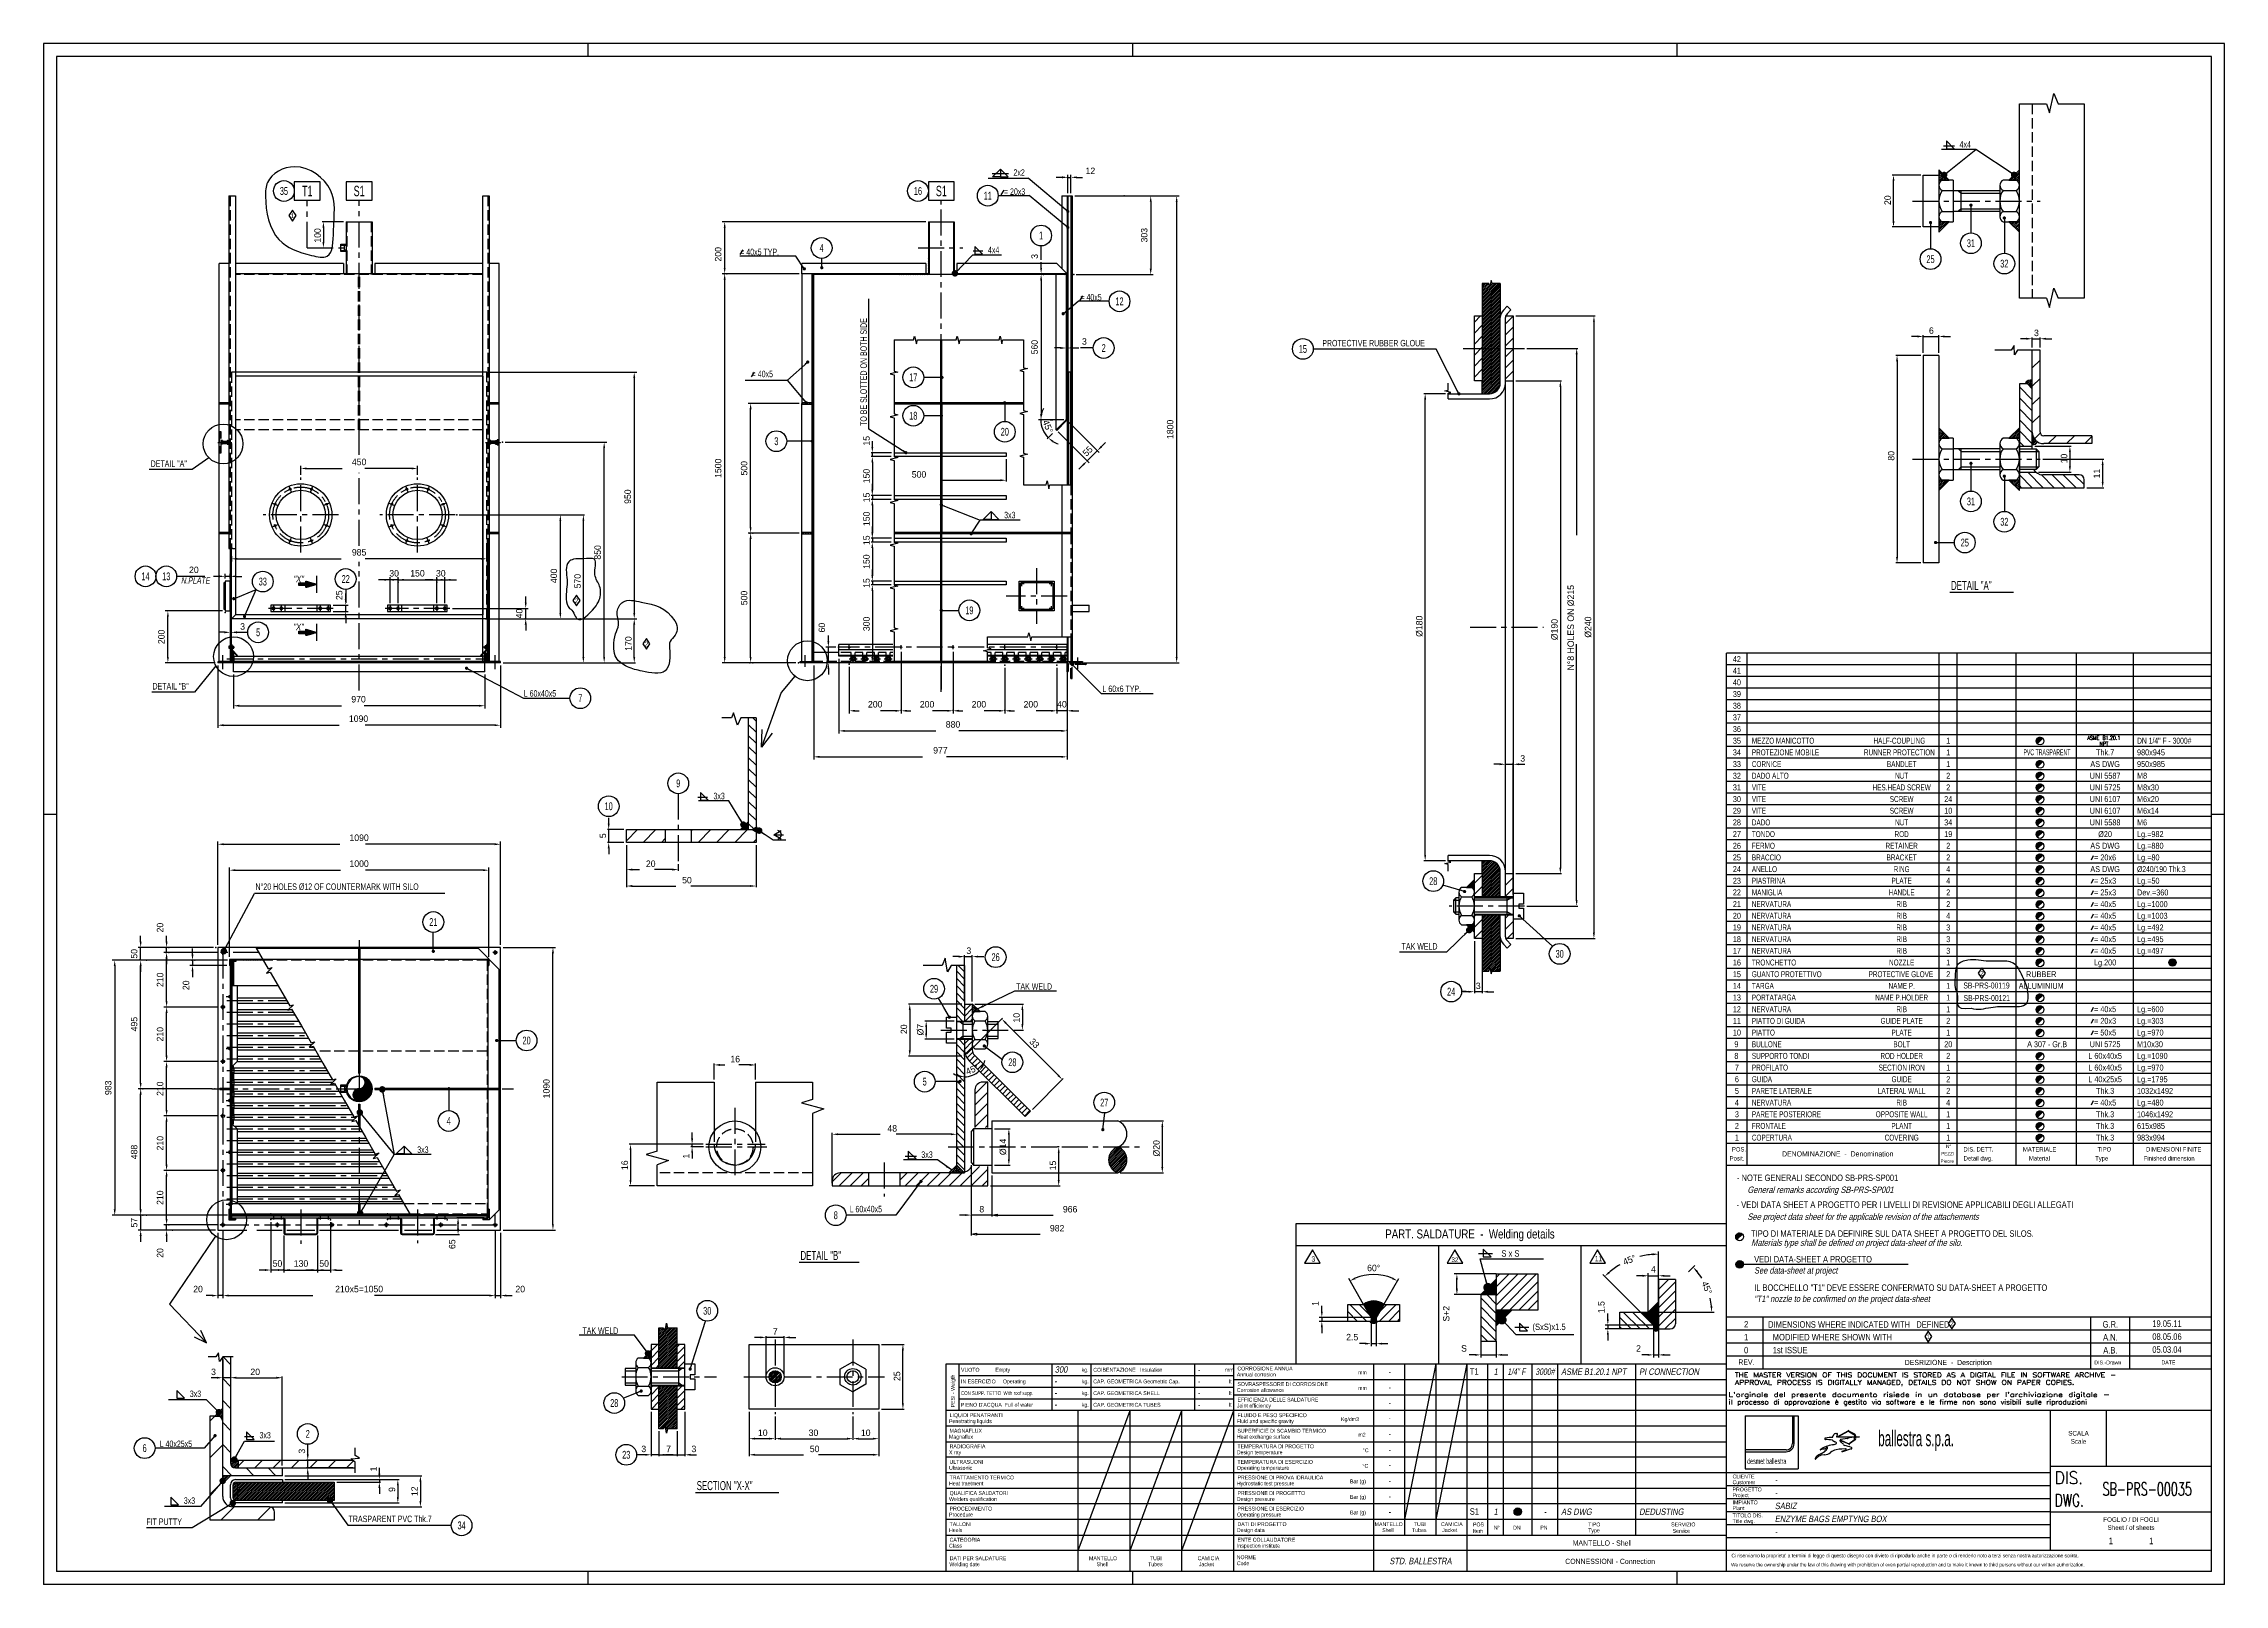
# Model space of a CAD drawing. Extents: x 0 to 8410, y 0 to 5940.
import ezdxf
from ezdxf.enums import TextEntityAlignment as Align

# ---------------------------------------------------------------- set-up
doc = ezdxf.new("R2010")
doc.units = 0
doc.header["$LTSCALE"] = 10
doc.header["$MEASUREMENT"] = 0
doc.linetypes.add('ASSI', pattern=[16, 10, -2, 2, -2])
doc.linetypes.add('TRATTEGGIO', pattern=[5.5, 4, -1.5])
for name, color, linetype in [('P-048D', 7, 'Continuous'), ('P-126D', 7, 'Continuous'), ('P-2A08', 7, 'Continuous'), ('P-2E91', 7, 'Continuous'), ('P-3310', 7, 'Continuous'), ('P-4F62', 7, 'Continuous'), ('P-5AED', 7, 'Continuous'), ('P-606E', 7, 'Continuous'), ('P-60A0', 7, 'Continuous')]:
    doc.layers.add(name, color=color, linetype=linetype)
doc.styles.add('COMPLEX', font='txt.shx')
doc.styles.add('SIMPLEX_M', font='txt.shx', dxfattribs={"width": 0.88})
doc.styles.add('STANDARD_M', font='txt.shx', dxfattribs={"width": 0.8})
doc.dimstyles.new('551N12131610_01_00411476260', dxfattribs={"dimscale": 10, "dimtxt": 2.5, "dimasz": 2.25, "dimexe": 0.5, "dimexo": 1, "dimgap": 1, "dimtad": 1, "dimlfac": 2, "dimdsep": 46, "dimtxsty": 'Standard', "dimblk1": 'NONE', "dimsah": 1, "dimcen": 0, "dimclrd": 6, "dimclre": 6, "dimclrt": 2, "dimazin": 2, "dimtfac": 1, "dimtdec": 4, "dimtmove": 0, "dimatfit": 3, "dimldrblk": 'DOT', "dimfxl": 0, "dimtvp": 1, "dimtolj": 1, "dimtzin": 0, "dimarcsym": 0})
doc.dimstyles.new('551N13131610_01_00411476260', dxfattribs={"dimscale": 10, "dimtxt": 2.5, "dimasz": 2.25, "dimexe": 0.5, "dimexo": 1, "dimgap": 1, "dimtad": 1, "dimdsep": 46, "dimtxsty": 'Standard', "dimsah": 1, "dimcen": 0, "dimclrd": 6, "dimclre": 6, "dimclrt": 2, "dimazin": 2, "dimtfac": 1, "dimtdec": 4, "dimtmove": 0, "dimatfit": 3, "dimldrblk": 'DOT', "dimfxl": 0, "dimtvp": 1, "dimtolj": 1, "dimtzin": 0, "dimarcsym": 0})
doc.dimstyles.new('552N13131610_01_00411476260', dxfattribs={"dimscale": 10, "dimtxt": 2.5, "dimasz": 2.25, "dimexe": 0.5, "dimexo": 1, "dimgap": 1, "dimtad": 1, "dimdsep": 46, "dimtxsty": 'Standard', "dimsah": 1, "dimcen": 0, "dimclrd": 6, "dimclre": 6, "dimclrt": 2, "dimazin": 2, "dimtfac": 1, "dimtdec": 4, "dimtmove": 0, "dimatfit": 3, "dimldrblk": 'DOT', "dimfxl": 0, "dimtvp": 1, "dimtolj": 1, "dimtzin": 0, "dimarcsym": 0})
doc.dimstyles.new('772N11111810_01_00411476260', dxfattribs={"dimscale": 10, "dimtxt": 2.5, "dimasz": 2.25, "dimexe": 1, "dimexo": 1, "dimgap": 1.25, "dimtad": 1, "dimdsep": 46, "dimtxsty": 'Standard', "dimsah": 1, "dimcen": 0, "dimclrd": 6, "dimclre": 6, "dimclrt": 2, "dimazin": 2, "dimtfac": 1, "dimtdec": 4, "dimtmove": 0, "dimatfit": 3, "dimldrblk": 'DOT', "dimfxl": 0, "dimtvp": 1.25, "dimtolj": 1, "dimtzin": 0, "dimarcsym": 0})
doc.dimstyles.new('882N13131610_01_00411476260', dxfattribs={"dimscale": 10, "dimtxt": 2.5, "dimasz": 2.25, "dimexe": 0.5, "dimexo": 1, "dimgap": 1, "dimtad": 1, "dimdsep": 46, "dimtxsty": 'Standard', "dimsah": 1, "dimcen": 0, "dimclrd": 6, "dimclre": 6, "dimclrt": 2, "dimazin": 2, "dimtfac": 1, "dimtdec": 4, "dimtmove": 2, "dimatfit": 3, "dimldrblk": 'DOT', "dimfxl": 0, "dimtvp": 1, "dimtolj": 1, "dimtzin": 0, "dimarcsym": 0})
doc.dimstyles.new('991N13131610_01_00411476260', dxfattribs={"dimscale": 10, "dimtxt": 2.5, "dimasz": 2.25, "dimexe": 0.5, "dimexo": 1, "dimgap": 1, "dimtad": 1, "dimdsep": 46, "dimtxsty": 'Standard', "dimsah": 1, "dimcen": 0, "dimclrd": 6, "dimclre": 6, "dimclrt": 2, "dimazin": 2, "dimtfac": 1, "dimtdec": 4, "dimtmove": 0, "dimatfit": 3, "dimldrblk": 'DOT', "dimfxl": 0, "dimtvp": 1, "dimtolj": 1, "dimtzin": 0, "dimarcsym": 0})
doc.dimstyles.new('PD10_0553N10101510_01_00411476260', dxfattribs={"dimscale": 10, "dimtxt": 2.5, "dimasz": 2.25, "dimexe": 0.5, "dimexo": 1, "dimgap": 1, "dimtad": 1, "dimlfac": 0.1, "dimdsep": 46, "dimtxsty": 'Standard', "dimblk1": 'NONE', "dimblk2": 'NONE', "dimsah": 1, "dimcen": 0, "dimclrd": 6, "dimclre": 6, "dimclrt": 2, "dimazin": 2, "dimtfac": 1, "dimtdec": 4, "dimtmove": 0, "dimatfit": 3, "dimldrblk": 'DOT', "dimfxl": 0, "dimtvp": 1, "dimtolj": 1, "dimtzin": 0, "dimarcsym": 0})
doc.dimstyles.new('PD10_0553N12131510_01_00411476260', dxfattribs={"dimscale": 10, "dimtxt": 2.5, "dimasz": 2.25, "dimexe": 0.5, "dimexo": 1, "dimgap": 1, "dimtad": 1, "dimlfac": 0.2, "dimdsep": 46, "dimtxsty": 'Standard', "dimblk1": 'NONE', "dimsah": 1, "dimcen": 0, "dimclrd": 6, "dimclre": 6, "dimclrt": 2, "dimazin": 2, "dimtfac": 1, "dimtdec": 4, "dimtmove": 0, "dimatfit": 3, "dimldrblk": 'DOT', "dimfxl": 0, "dimtvp": 1, "dimtolj": 1, "dimtzin": 0, "dimarcsym": 0})
doc.dimstyles.new('PD10_0553N13131510_01_00411476260', dxfattribs={"dimscale": 10, "dimtxt": 2.5, "dimasz": 2.25, "dimexe": 0.5, "dimexo": 1, "dimgap": 1, "dimtad": 1, "dimlfac": 0.1, "dimdsep": 46, "dimtxsty": 'Standard', "dimsah": 1, "dimcen": 0, "dimclrd": 6, "dimclre": 6, "dimclrt": 2, "dimazin": 2, "dimtfac": 1, "dimtdec": 4, "dimtmove": 0, "dimatfit": 3, "dimldrblk": 'DOT', "dimfxl": 0, "dimtvp": 1, "dimtolj": 1, "dimtzin": 0, "dimarcsym": 0})
doc.dimstyles.new('PD10_0663N13131710_01_00411476260', dxfattribs={"dimscale": 10, "dimtxt": 2.5, "dimasz": 2.25, "dimexe": 1, "dimexo": 0, "dimgap": 1.25, "dimtad": 1, "dimlfac": 0.1, "dimdsep": 46, "dimtxsty": 'Standard', "dimsah": 1, "dimcen": 0, "dimclrd": 6, "dimclre": 6, "dimclrt": 2, "dimazin": 2, "dimtfac": 1, "dimtdec": 4, "dimtmove": 0, "dimatfit": 3, "dimldrblk": 'DOT', "dimfxl": 0, "dimtvp": 1.25, "dimtolj": 1, "dimtzin": 0, "dimarcsym": 0})
doc.dimstyles.new('PD10_0773N13131710_01_00411476260', dxfattribs={"dimscale": 10, "dimtxt": 2.5, "dimasz": 2.25, "dimexe": 1, "dimexo": 0, "dimgap": 1.25, "dimtad": 1, "dimlfac": 0.1, "dimdsep": 46, "dimtxsty": 'Standard', "dimsah": 1, "dimcen": 0, "dimclrd": 6, "dimclre": 6, "dimclrt": 2, "dimazin": 2, "dimtfac": 1, "dimtdec": 4, "dimtmove": 0, "dimatfit": 3, "dimldrblk": 'DOT', "dimfxl": 0, "dimtvp": 1.25, "dimtolj": 1, "dimtzin": 0, "dimarcsym": 0})
doc.dimstyles.new('PD10_0883N13131510_01_00411476260', dxfattribs={"dimscale": 10, "dimtxt": 2.5, "dimasz": 2.25, "dimexe": 0.5, "dimexo": 1, "dimgap": 1, "dimtad": 1, "dimlfac": 0.1, "dimdsep": 46, "dimtxsty": 'Standard', "dimsah": 1, "dimcen": 0, "dimclrd": 6, "dimclre": 6, "dimclrt": 2, "dimazin": 2, "dimtfac": 1, "dimtdec": 4, "dimtmove": 0, "dimatfit": 3, "dimldrblk": 'DOT', "dimfxl": 0, "dimtvp": 1, "dimtolj": 1, "dimtzin": 0, "dimarcsym": 0})
doc.dimstyles.get("Standard").update_dxf_attribs({"dimtxt": 0.18, "dimasz": 0.18, "dimexe": 0.18, "dimexo": 0.0625, "dimgap": 0.09, "dimtad": 0, "dimtih": 1, "dimtoh": 1, "dimdec": 4, "dimzin": 0, "dimdsep": 46, "dimtxsty": 'Standard', "dimcen": 0.09, "dimadec": 0, "dimazin": 0, "dimtfac": 1, "dimtdec": 4, "dimtofl": 0, "dimtmove": 0, "dimatfit": 3, "dimfxl": 0, "dimtolj": 1, "dimtzin": 0, "dimarcsym": 0})
pattern_1 = [(315, (-121682.927, -20160.737), (14.1421356, 14.1421356), [])]
pattern_2 = [(45, (-121682.927, -20160.737), (-10.6066017, 10.6066017), [])]
pattern_3 = [(45, (-121682.927, -20160.7367), (-3.5355339, 3.5355339), [])]
pattern_4 = [(45, (-121682.927, -20160.737), (-21.2132034, 21.2132034), [])]
pattern_5 = [(45, (-106972.52, -26874.656), (-35.35534, 35.35534), [])]
pattern_6 = [(45, (0, 0), (-0.35355339, 0.35355339), [])]
pattern_7 = [(45, (0, 0), (-1.767767, 1.767767), [])]
pattern_8 = [(45, (0, 0), (-4.490128, 4.490128), [])]
pattern_9 = [(45, (0, 0), (-2.245064, 2.245064), [])]
pattern_10 = [(45, (0, 0), (-3.535534, 3.535534), [])]
pattern_11 = [(45, (0, 0), (-0.70710678, 0.70710678), [])]
pattern_12 = [(45, (0, 0), (-0.070710678, 0.070710678), [])]
pattern_13 = [(45, (-135847.6598, -40445.3434), (-0.707106781, 0.707106781), [])]
pattern_14 = [(45, (-135847.66, -40445.3434), (-3.5355339, 3.5355339), [])]
pattern_15 = [(45, (-135847.66, -40445.343), (-21.2132034, 21.2132034), [])]
pattern_16 = [(45, (-137349.067, -43878.8404), (-3.5355339, 3.5355339), [])]
pattern_17 = [(315, (-137349.067, -43878.84), (21.2132034, 21.2132034), [])]
pattern_18 = [(45, (-104224.1977, -17051.6), (-3.5355339, 3.5355339), [])]
pattern_19 = [(45, (-104224.198, -17051.6), (-14.1421356, 14.1421356), [])]
pattern_20 = [(45, (-1486.735, -2205.4127), (-3.535534, 3.535534), [])]
pattern_21 = [(45, (0, 0), (-0.70710678, 0.70710678), [])]
pattern_22 = [(315, (0, 0), (17.67767, 17.67767), [])]
pattern_23 = [(45, (0, 0), (-17.67767, 17.67767), [])]
pattern_24 = [(135, (0, 0), (-1.41421356, -1.41421356), [])]

# ---------------------------------------------------------------- blocks, each defined once
blk = doc.blocks.new('*D2')
at = {"layer": 'Defpoints', "color": 0, "linetype": 'Continuous'}
for p in [(3581.5, 2420.2), (3551.5, 2236.5), (3581.5, 2236.5)]:
    blk.add_point(p, dxfattribs=at)
at = {"layer": 'P-126D', "color": 6, "linetype": 'Continuous', "lineweight": -2}
for p, q in [((3529, 2420.2), (3506.5, 2420.2)), ((3551.5, 2246.5), (3551.5, 2425.2)), ((3551.5, 2420.2), (3581.5, 2420.2)), ((3581.5, 2246.5), (3581.5, 2425.2)), ((3604, 2420.2), (3626.5, 2420.2))]:
    blk.add_line(p, q, dxfattribs=at)
at = {"layer": 'P-126D', "color": 6, "linetype": 'Continuous'}
for points in [[(3529, 2423.9), (3529, 2416.4), (3551.5, 2420.2)], [(3604, 2423.9), (3604, 2416.4), (3581.5, 2420.2)]]:
    blk.add_solid(points, dxfattribs=at)
at = {"layer": 'P-126D', "color": 2, "linetype": 'Continuous', "insert": (3568, 2442.7), "char_height": 25, "attachment_point": 5, "rotation": 0.0573}
blk.add_mtext('\\A1;3', dxfattribs=at)
blk = doc.blocks.new('_Dot')
at = {"color": 0, "linetype": 'ByBlock', "lineweight": -2}
blk.add_line((-0.5, 0), (-1, 0), dxfattribs=at)
at = {"color": 0, "linetype": 'ByBlock', "const_width": 0.5}
blk.add_lwpolyline([(-0.25, 0, 1), (0.25, 0, 1)], format="xyb", close=True, dxfattribs=at)
blk = doc.blocks.new('*D3')
at = {"layer": 'Defpoints', "color": 0, "linetype": 'Continuous'}
for p in [(3521.5, 2171.5), (3403.6, 2101.5), (3521.5, 2101.5)]:
    blk.add_point(p, dxfattribs=at)
at = {"layer": 'P-126D', "color": 6, "linetype": 'Continuous', "lineweight": -2}
for p, q in [((3511.5, 2171.5), (3398.6, 2171.5)), ((3403.6, 2149), (3403.6, 2124)), ((3511.5, 2101.5), (3398.6, 2101.5))]:
    blk.add_line(p, q, dxfattribs=at)
at = {"layer": 'P-126D', "color": 6, "linetype": 'Continuous'}
for points in [[(3399.8, 2149), (3407.3, 2149), (3403.6, 2171.5)], [(3399.8, 2124), (3407.3, 2124), (3403.6, 2101.5)]]:
    blk.add_solid(points, dxfattribs=at)
at = {"layer": 'P-126D', "color": 2, "linetype": 'Continuous', "insert": (3381.1, 2138.6), "char_height": 25, "attachment_point": 5, "rotation": 90}
blk.add_mtext('\\A1;%%c7', dxfattribs=at)
blk = doc.blocks.new('*D4')
at = {"layer": 'Defpoints', "color": 0, "linetype": 'Continuous'}
for p in [(3551.5, 2236.5), (3340.2, 2036.5), (3551.5, 2036.5)]:
    blk.add_point(p, dxfattribs=at)
at = {"layer": 'P-126D', "color": 6, "linetype": 'Continuous', "lineweight": -2}
for p, q in [((3541.5, 2236.5), (3335.2, 2236.5)), ((3340.2, 2214), (3340.2, 2059)), ((3541.5, 2036.5), (3335.2, 2036.5))]:
    blk.add_line(p, q, dxfattribs=at)
at = {"layer": 'P-126D', "color": 6, "linetype": 'Continuous'}
for points in [[(3336.4, 2214), (3343.9, 2214), (3340.2, 2236.5)], [(3336.4, 2059), (3343.9, 2059), (3340.2, 2036.5)]]:
    blk.add_solid(points, dxfattribs=at)
at = {"layer": 'P-126D', "color": 2, "linetype": 'Continuous', "insert": (3317.7, 2140.2), "char_height": 25, "attachment_point": 5, "rotation": 90}
blk.add_mtext('\\A1;20', dxfattribs=at)
blk = doc.blocks.new('*D5')
at = {"layer": 'Defpoints', "color": 0, "linetype": 'Continuous'}
for p in [(3581.5, 2236.5), (3731.2, 2136.5), (3774.4, 2136.5)]:
    blk.add_point(p, dxfattribs=at)
at = {"layer": 'P-126D', "color": 6, "linetype": 'Continuous', "lineweight": -2}
for p, q in [((3591.5, 2236.5), (3779.4, 2236.5)), ((3774.4, 2214), (3774.4, 2159)), ((3741.2, 2136.5), (3779.4, 2136.5))]:
    blk.add_line(p, q, dxfattribs=at)
at = {"layer": 'P-126D', "color": 6, "linetype": 'Continuous'}
for points in [[(3770.7, 2214), (3778.2, 2214), (3774.4, 2236.5)], [(3770.7, 2159), (3778.2, 2159), (3774.4, 2136.5)]]:
    blk.add_solid(points, dxfattribs=at)
at = {"layer": 'P-126D', "color": 2, "linetype": 'Continuous', "insert": (3751.9, 2184.6), "char_height": 25, "attachment_point": 5, "rotation": 90}
blk.add_mtext('\\A1;10', dxfattribs=at)
blk = doc.blocks.new('*D6')
at = {"layer": 'Defpoints', "color": 0, "linetype": 'Continuous'}
for p in [(3695, 2180), (3551.5, 2036.5), (3806, 1824.4)]:
    blk.add_point(p, dxfattribs=at)
at = {"layer": 'P-126D', "color": 6, "linetype": 'Continuous', "lineweight": -2}
for p, q in [((3558.5, 2043.6), (3698.5, 2183.5)), ((3912.4, 1962.6), (3710.9, 2164.1)), ((3813.1, 1831.4), (3931.9, 1950.2))]:
    blk.add_line(p, q, dxfattribs=at)
at = {"layer": 'P-126D', "color": 6, "linetype": 'Continuous'}
for points in [[(3713.5, 2166.7), (3708.2, 2161.4), (3695, 2180)], [(3915.1, 1965.2), (3909.8, 1959.9), (3928.3, 1946.7)]]:
    blk.add_solid(points, dxfattribs=at)
at = {"layer": 'P-126D', "color": 2, "linetype": 'Continuous', "insert": (3821, 2085.8), "char_height": 25, "attachment_point": 5, "rotation": 315}
blk.add_mtext('\\A1;33', dxfattribs=at)
blk = doc.blocks.new('*D7')
at = {"layer": 'Defpoints', "color": 0, "linetype": 'Continuous'}
for p in [(3656.5, 1756.5), (3656.5, 1616.5), (3722.4, 1616.5)]:
    blk.add_point(p, dxfattribs=at)
at = {"layer": 'P-126D', "color": 6, "linetype": 'Continuous', "lineweight": -2}
for p, q in [((3666.5, 1756.5), (3727.4, 1756.5)), ((3722.4, 1734), (3722.4, 1639)), ((3666.5, 1616.5), (3727.4, 1616.5))]:
    blk.add_line(p, q, dxfattribs=at)
at = {"layer": 'P-126D', "color": 6, "linetype": 'Continuous'}
for points in [[(3718.6, 1734), (3726.1, 1734), (3722.4, 1756.5)], [(3718.6, 1639), (3726.1, 1639), (3722.4, 1616.5)]]:
    blk.add_solid(points, dxfattribs=at)
at = {"layer": 'P-126D', "color": 2, "linetype": 'Continuous', "insert": (3699.9, 1686.5), "char_height": 25, "attachment_point": 5, "rotation": 90}
blk.add_mtext('\\A1;%%c14', dxfattribs=at)
blk = doc.blocks.new('*D8')
at = {"layer": 'Defpoints', "color": 0, "linetype": 'Continuous'}
for p in [(3521.5, 1735.2), (3041.5, 1536.5), (3521.5, 1586.5)]:
    blk.add_point(p, dxfattribs=at)
at = {"layer": 'P-126D', "color": 6, "linetype": 'Continuous', "lineweight": -2}
for p, q in [((3041.5, 1546.5), (3041.5, 1740.2)), ((3064, 1735.2), (3226.3, 1735.2)), ((3499, 1735.2), (3288, 1735.2)), ((3521.5, 1596.5), (3521.5, 1740.2))]:
    blk.add_line(p, q, dxfattribs=at)
at = {"layer": 'P-126D', "color": 6, "linetype": 'Continuous'}
for points in [[(3064, 1739), (3064, 1731.5), (3041.5, 1735.2)], [(3499, 1739), (3499, 1731.5), (3521.5, 1735.2)]]:
    blk.add_solid(points, dxfattribs=at)
at = {"layer": 'P-126D', "color": 2, "linetype": 'Continuous', "insert": (3272.6, 1757.7), "char_height": 25, "attachment_point": 5, "rotation": 0.0573}
blk.add_mtext('\\A1;48', dxfattribs=at)
blk = doc.blocks.new('*D9')
at = {"layer": 'Defpoints', "color": 0, "linetype": 'Continuous'}
for p in [(4142.9, 1786.5), (4141.9, 1586.5), (4314.2, 1586.5)]:
    blk.add_point(p, dxfattribs=at)
at = {"layer": 'P-126D', "color": 6, "linetype": 'Continuous', "lineweight": -2}
for p, q in [((4152.9, 1786.5), (4319.2, 1786.5)), ((4314.2, 1764), (4314.2, 1609)), ((4151.9, 1586.5), (4319.2, 1586.5))]:
    blk.add_line(p, q, dxfattribs=at)
at = {"layer": 'P-126D', "color": 6, "linetype": 'Continuous'}
for points in [[(4310.5, 1764), (4318, 1764), (4314.2, 1786.5)], [(4310.5, 1609), (4318, 1609), (4314.2, 1586.5)]]:
    blk.add_solid(points, dxfattribs=at)
at = {"layer": 'P-126D', "color": 2, "linetype": 'Continuous', "insert": (4291.7, 1681.2), "char_height": 25, "attachment_point": 5, "rotation": 90}
blk.add_mtext('\\A1;%%c20', dxfattribs=at)
blk = doc.blocks.new('*D10')
at = {"layer": 'Defpoints', "color": 0, "linetype": 'Continuous'}
for p in [(3914.7, 1686.5), (3926.6, 1686.5), (3641.5, 1536.5)]:
    blk.add_point(p, dxfattribs=at)
at = {"layer": 'P-126D', "color": 6, "linetype": 'Continuous', "lineweight": -2}
for p, q in [((3916.6, 1686.5), (3909.7, 1686.5)), ((3914.7, 1559), (3914.7, 1664)), ((3651.5, 1536.5), (3919.7, 1536.5))]:
    blk.add_line(p, q, dxfattribs=at)
at = {"layer": 'P-126D', "color": 6, "linetype": 'Continuous'}
for points in [[(3910.9, 1664), (3918.4, 1664), (3914.7, 1686.5)], [(3910.9, 1559), (3918.4, 1559), (3914.7, 1536.5)]]:
    blk.add_solid(points, dxfattribs=at)
at = {"layer": 'P-126D', "color": 2, "linetype": 'Continuous', "insert": (3892.2, 1615), "char_height": 25, "attachment_point": 5, "rotation": 90}
blk.add_mtext('\\A1;15', dxfattribs=at)
blk = doc.blocks.new('*D11')
at = {"layer": 'Defpoints', "color": 0, "linetype": 'Continuous'}
for p in [(3576.5, 1626.5), (3656.5, 1586.5), (3576.5, 1423.7)]:
    blk.add_point(p, dxfattribs=at)
at = {"layer": 'P-126D', "color": 6, "linetype": 'Continuous', "lineweight": -2}
for p, q in [((3576.5, 1616.5), (3576.5, 1418.7)), ((3656.5, 1576.5), (3656.5, 1418.7)), ((3554, 1423.7), (3531.5, 1423.7)), ((3656.5, 1423.7), (3576.5, 1423.7)), ((3679, 1423.7), (3701.5, 1423.7))]:
    blk.add_line(p, q, dxfattribs=at)
at = {"layer": 'P-126D', "color": 6, "linetype": 'Continuous'}
for points in [[(3554, 1427.5), (3554, 1420), (3576.5, 1423.7)], [(3679, 1427.5), (3679, 1420), (3656.5, 1423.7)]]:
    blk.add_solid(points, dxfattribs=at)
at = {"layer": 'P-126D', "color": 2, "linetype": 'Continuous', "insert": (3618, 1446.2), "char_height": 25, "attachment_point": 5, "rotation": 0.0573}
blk.add_mtext('\\A1;8', dxfattribs=at)
blk = doc.blocks.new('_ClosedBlank')
at = {"color": 0, "linetype": 'ByBlock', "lineweight": -2}
for p, q in [((-1, 0.17), (0, 0)), ((-1, 0.17), (-1, -0.17)), ((0, 0), (-1, -0.17))]:
    blk.add_line(p, q, dxfattribs=at)
blk = doc.blocks.new('*D14')
at = {"layer": 'Defpoints', "color": 0, "linetype": 'Continuous'}
for p in [(4240, 1686.5), (3576.5, 1626.5), (3576.5, 1350.5)]:
    blk.add_point(p, dxfattribs=at)
at = {"layer": 'P-126D', "color": 6, "linetype": 'Continuous', "lineweight": -2}
for p, q in [((3576.5, 1616.5), (3576.5, 1345.5)), ((3599, 1350.5), (3843.6, 1350.5))]:
    blk.add_line(p, q, dxfattribs=at)
at = {"layer": 'P-126D', "color": 6, "linetype": 'Continuous', "lineweight": -2, "xscale": 22.5, "yscale": 22.5, "zscale": 22.5, "rotation": 180}
blk.add_blockref('_ClosedBlank', (3576.5, 1350.5), dxfattribs=at)
at = {"layer": 'P-126D', "color": 2, "linetype": 'Continuous', "insert": (3908.6, 1373), "char_height": 25, "attachment_point": 5, "rotation": 0.0573}
blk.add_mtext('\\A1;982', dxfattribs=at)
blk = doc.blocks.new('_None')
blk = doc.blocks.new('*D15')
at = {"layer": 'Defpoints', "color": 0, "linetype": 'Continuous'}
for p in [(4240, 1686.5), (3656.5, 1586.5), (3656.5, 1423.7)]:
    blk.add_point(p, dxfattribs=at)
at = {"layer": 'P-126D', "color": 6, "linetype": 'Continuous', "lineweight": -2}
for p, q in [((3656.5, 1576.5), (3656.5, 1418.7)), ((3679, 1423.7), (3893.7, 1423.7))]:
    blk.add_line(p, q, dxfattribs=at)
at = {"layer": 'P-126D', "color": 6, "linetype": 'Continuous', "lineweight": -2, "xscale": 22.5, "yscale": 22.5, "zscale": 22.5, "rotation": 180}
blk.add_blockref('_ClosedBlank', (3656.5, 1423.7), dxfattribs=at)
at = {"layer": 'P-126D', "color": 2, "linetype": 'Continuous', "insert": (3958.6, 1446.2), "char_height": 25, "attachment_point": 5, "rotation": 0.0573}
blk.add_mtext('\\A1;966', dxfattribs=at)
blk = doc.blocks.new('*D16')
at = {"layer": 'Defpoints', "color": 0, "linetype": 'Continuous'}
for p in [(2500.8, 1696.5), (2554.1, 1696.5), (2554.4, 1686.5)]:
    blk.add_point(p, dxfattribs=at)
at = {"layer": 'P-126D', "color": 6, "linetype": 'Continuous', "lineweight": -2}
for p, q in [((2544.1, 1696.5), (2495.8, 1696.5)), ((2544.4, 1686.5), (2495.8, 1686.5)), ((2500.8, 1719), (2500.8, 1741.5)), ((2500.8, 1686.5), (2500.8, 1696.5)), ((2500.8, 1664), (2500.8, 1641.5))]:
    blk.add_line(p, q, dxfattribs=at)
at = {"layer": 'P-126D', "color": 6, "linetype": 'Continuous'}
for points in [[(2497.1, 1719), (2504.6, 1719), (2500.8, 1696.5)], [(2497.1, 1664), (2504.6, 1664), (2500.8, 1686.5)]]:
    blk.add_solid(points, dxfattribs=at)
at = {"layer": 'P-126D', "color": 2, "linetype": 'Continuous', "insert": (2478.3, 1650.9), "char_height": 25, "attachment_point": 5, "rotation": 90}
blk.add_mtext('\\A1;1', dxfattribs=at)
blk = doc.blocks.new('*D17')
at = {"layer": 'Defpoints', "color": 0, "linetype": 'Continuous'}
for p in [(2585.8, 1936.5), (2745.8, 2002.6), (2745.8, 1936.5)]:
    blk.add_point(p, dxfattribs=at)
at = {"layer": 'P-126D', "color": 6, "linetype": 'Continuous', "lineweight": -2}
for p, q in [((2585.8, 1946.5), (2585.8, 2007.6)), ((2608.3, 2002.6), (2627.1, 2002.6)), ((2723.3, 2002.6), (2680.5, 2002.6)), ((2745.8, 1946.5), (2745.8, 2007.6))]:
    blk.add_line(p, q, dxfattribs=at)
at = {"layer": 'P-126D', "color": 6, "linetype": 'Continuous'}
for points in [[(2608.3, 2006.3), (2608.3, 1998.8), (2585.8, 2002.6)], [(2723.3, 2006.3), (2723.3, 1998.8), (2745.8, 2002.6)]]:
    blk.add_solid(points, dxfattribs=at)
at = {"layer": 'P-126D', "color": 2, "linetype": 'Continuous', "insert": (2667.1, 2025.1), "char_height": 25, "attachment_point": 5, "rotation": 0.0573}
blk.add_mtext('\\A1;16', dxfattribs=at)
blk = doc.blocks.new('*D18')
at = {"layer": 'Defpoints', "color": 0, "linetype": 'Continuous'}
for p in [(2554.1, 1696.5), (2263.4, 1536.5), (2365.8, 1536.5)]:
    blk.add_point(p, dxfattribs=at)
at = {"layer": 'P-126D', "color": 6, "linetype": 'Continuous', "lineweight": -2}
for p, q in [((2544.1, 1696.5), (2258.4, 1696.5)), ((2263.4, 1674), (2263.4, 1559)), ((2355.8, 1536.5), (2258.4, 1536.5))]:
    blk.add_line(p, q, dxfattribs=at)
at = {"layer": 'P-126D', "color": 6, "linetype": 'Continuous'}
for points in [[(2259.6, 1674), (2267.1, 1674), (2263.4, 1696.5)], [(2259.6, 1559), (2267.1, 1559), (2263.4, 1536.5)]]:
    blk.add_solid(points, dxfattribs=at)
at = {"layer": 'P-126D', "color": 2, "linetype": 'Continuous', "insert": (2240.9, 1616), "char_height": 25, "attachment_point": 5, "rotation": 90}
blk.add_mtext('\\A1;16', dxfattribs=at)
blk = doc.blocks.new('*D19')
at = {"layer": 'Defpoints', "color": 0, "linetype": 'Continuous'}
for p in [(3551.5, 2036.5), (3591.4, 1967.3), (3623.9, 1964.1), (3551.5, 1934.1)]:
    blk.add_point(p, dxfattribs=at)
at = {"layer": 'P-126D', "color": 6, "linetype": 'Continuous', "lineweight": -2}
for p, q in [((3551.5, 1944.1), (3551.5, 1961.6)), ((3616.8, 1971.2), (3604.4, 1983.5))]:
    blk.add_line(p, q, dxfattribs=at)
for start, end in [(331.19085, 347.38171), (237.61829, 253.80915), (270, 315)]:
    blk.add_arc((3551.5, 2036.5), 79.9, start, end, dxfattribs=at)
at = {"layer": 'P-126D', "color": 6, "linetype": 'Continuous'}
for points in [[(3529.7, 1963.5), (3528.7, 1956.1), (3551.5, 1956.6)], [(3624.5, 1995.7), (3618.5, 2000.2), (3608, 1980)]]:
    blk.add_solid(points, dxfattribs=at)
at = {"layer": 'P-126D', "color": 2, "linetype": 'Continuous', "insert": (3581, 1984.7), "char_height": 25, "attachment_point": 5, "rotation": 22}
blk.add_mtext('\\A1;45%%d', dxfattribs=at)
blk = doc.blocks.new('*D20')
at = {"layer": 'Defpoints', "color": 0, "linetype": 'Continuous'}
for p in [(2247.4, 2859.9), (2447.4, 2786.4), (2447.4, 2755.6)]:
    blk.add_point(p, dxfattribs=at)
at = {"layer": 'P-2A08', "color": 6, "linetype": 'Continuous', "lineweight": -2}
for p, q in [((2247.4, 2849.9), (2247.4, 2750.6)), ((2447.4, 2776.4), (2447.4, 2750.6)), ((2269.9, 2755.6), (2298.2, 2755.6)), ((2424.9, 2755.6), (2355.7, 2755.6))]:
    blk.add_line(p, q, dxfattribs=at)
at = {"layer": 'P-2A08', "color": 6, "linetype": 'Continuous'}
for points in [[(2269.9, 2759.4), (2269.9, 2751.9), (2247.4, 2755.6)], [(2424.9, 2759.4), (2424.9, 2751.9), (2447.4, 2755.6)]]:
    blk.add_solid(points, dxfattribs=at)
at = {"layer": 'P-2A08', "color": 2, "linetype": 'Continuous', "insert": (2341.3, 2778.1), "char_height": 25, "attachment_point": 5, "rotation": 0.0573}
blk.add_mtext('\\A1;20', dxfattribs=at)
blk = doc.blocks.new('*D21')
at = {"layer": 'Defpoints', "color": 0, "linetype": 'Continuous'}
for p in [(2247.4, 2859.9), (2747.4, 2859.9), (2747.4, 2692.3)]:
    blk.add_point(p, dxfattribs=at)
at = {"layer": 'P-2A08', "color": 6, "linetype": 'Continuous', "lineweight": -2}
for p, q in [((2247.4, 2849.9), (2247.4, 2687.3)), ((2747.4, 2849.9), (2747.4, 2687.3)), ((2269.9, 2692.3), (2437.9, 2692.3)), ((2724.9, 2692.3), (2495.4, 2692.3))]:
    blk.add_line(p, q, dxfattribs=at)
at = {"layer": 'P-2A08', "color": 6, "linetype": 'Continuous'}
for points in [[(2269.9, 2696.1), (2269.9, 2688.6), (2247.4, 2692.3)], [(2724.9, 2696.1), (2724.9, 2688.6), (2747.4, 2692.3)]]:
    blk.add_solid(points, dxfattribs=at)
at = {"layer": 'P-2A08', "color": 2, "linetype": 'Continuous', "insert": (2481, 2714.8), "char_height": 25, "attachment_point": 5, "rotation": 0.0573}
blk.add_mtext('\\A1;50', dxfattribs=at)
blk = doc.blocks.new('*D22')
at = {"layer": 'Defpoints', "color": 0, "linetype": 'Continuous'}
for p in [(2179.2, 2909.9), (2247.4, 2909.9), (2247.4, 2859.9)]:
    blk.add_point(p, dxfattribs=at)
at = {"layer": 'P-2A08', "color": 6, "linetype": 'Continuous', "lineweight": -2}
for p, q in [((2179.2, 2932.4), (2179.2, 2954.9)), ((2237.4, 2909.9), (2174.2, 2909.9)), ((2237.4, 2859.9), (2174.2, 2859.9)), ((2179.2, 2859.9), (2179.2, 2909.9)), ((2179.2, 2837.4), (2179.2, 2814.9))]:
    blk.add_line(p, q, dxfattribs=at)
at = {"layer": 'P-2A08', "color": 6, "linetype": 'Continuous'}
for points in [[(2175.5, 2932.4), (2183, 2932.4), (2179.2, 2909.9)], [(2175.5, 2837.4), (2183, 2837.4), (2179.2, 2859.9)]]:
    blk.add_solid(points, dxfattribs=at)
at = {"layer": 'P-2A08', "color": 2, "linetype": 'Continuous', "insert": (2156.7, 2886.1), "char_height": 25, "attachment_point": 5, "rotation": 90}
blk.add_mtext('\\A1;5', dxfattribs=at)
blk = doc.blocks.new('*D23')
at = {"layer": 'Defpoints', "color": 0, "linetype": 'Continuous'}
for p in [(1592.9, 4122.9), (2081.5, 4122.9), (1761.7, 3552.9)]:
    blk.add_point(p, dxfattribs=at)
at = {"layer": 'P-5AED', "color": 6, "linetype": 'Continuous', "lineweight": -2}
for p, q in [((1602.9, 4122.9), (2086.5, 4122.9)), ((2081.5, 3575.4), (2081.5, 4100.4)), ((1771.7, 3552.9), (2086.5, 3552.9))]:
    blk.add_line(p, q, dxfattribs=at)
at = {"layer": 'P-5AED', "color": 6, "linetype": 'Continuous'}
for points in [[(2077.8, 4100.4), (2085.3, 4100.4), (2081.5, 4122.9)], [(2077.8, 3575.4), (2085.3, 3575.4), (2081.5, 3552.9)]]:
    blk.add_solid(points, dxfattribs=at)
at = {"layer": 'P-5AED', "color": 2, "linetype": 'Continuous', "insert": (2059, 3867.7), "char_height": 25, "attachment_point": 5, "rotation": 90}
blk.add_mtext('\\A1;570', dxfattribs=at)
blk = doc.blocks.new('*D24')
at = {"layer": 'Defpoints', "color": 0, "linetype": 'Continuous'}
for p in [(1693.7, 3722.9), (2277.7, 3722.9), (1761.7, 3552.9)]:
    blk.add_point(p, dxfattribs=at)
at = {"layer": 'P-5AED', "color": 6, "linetype": 'Continuous', "lineweight": -2}
for p, q in [((1703.7, 3722.9), (2282.7, 3722.9)), ((2277.7, 3575.4), (2277.7, 3700.4)), ((1771.7, 3552.9), (2282.7, 3552.9))]:
    blk.add_line(p, q, dxfattribs=at)
at = {"layer": 'P-5AED', "color": 6, "linetype": 'Continuous'}
for points in [[(2274, 3700.4), (2281.5, 3700.4), (2277.7, 3722.9)], [(2274, 3575.4), (2281.5, 3575.4), (2277.7, 3552.9)]]:
    blk.add_solid(points, dxfattribs=at)
at = {"layer": 'P-5AED', "color": 2, "linetype": 'Continuous', "insert": (2255.2, 3627.1), "char_height": 25, "attachment_point": 5, "rotation": 90}
blk.add_mtext('\\A1;170', dxfattribs=at)
blk = doc.blocks.new('*D25')
at = {"layer": 'Defpoints', "color": 0, "linetype": 'Continuous'}
for p in [(1166.7, 5252.9), (1016.7, 5152.9), (1079.1, 5152.9)]:
    blk.add_point(p, dxfattribs=at)
at = {"layer": 'P-5AED', "color": 6, "linetype": 'Continuous', "lineweight": -2}
for p, q in [((1156.7, 5252.9), (1074.1, 5252.9)), ((1079.1, 5230.4), (1079.1, 5175.4)), ((1026.7, 5152.9), (1084.1, 5152.9))]:
    blk.add_line(p, q, dxfattribs=at)
at = {"layer": 'P-5AED', "color": 6, "linetype": 'Continuous'}
for points in [[(1075.3, 5230.4), (1082.8, 5230.4), (1079.1, 5252.9)], [(1075.3, 5175.4), (1082.8, 5175.4), (1079.1, 5152.9)]]:
    blk.add_solid(points, dxfattribs=at)
at = {"layer": 'P-5AED', "color": 2, "linetype": 'Continuous', "insert": (1056.6, 5200.5), "char_height": 25, "attachment_point": 5, "rotation": 90}
blk.add_mtext('\\A1;100', dxfattribs=at)
blk = doc.blocks.new('*D26')
at = {"layer": 'Defpoints', "color": 0, "linetype": 'Continuous'}
for p in [(719.741361, 3666.963398), (722.741361, 3670.429863), (722.741361, 3616.382074)]:
    blk.add_point(p, dxfattribs=at)
at = {"layer": 'P-5AED', "color": 6, "linetype": 'Continuous', "lineweight": -2}
for p, q in [((697.241361, 3670.429863), (674.741361, 3670.429863)), ((719.741361, 3676.963398), (719.741361, 3675.429863)), ((719.741361, 3670.429863), (722.741361, 3670.429863)), ((722.741361, 3626.382074), (722.741361, 3675.429863)), ((745.241361, 3670.429863), (767.741361, 3670.429863))]:
    blk.add_line(p, q, dxfattribs=at)
at = {"layer": 'P-5AED', "color": 6, "linetype": 'Continuous'}
for points in [[(697.241361, 3674.179863), (697.241361, 3666.679863), (719.741361, 3670.429863)], [(745.241361, 3674.179863), (745.241361, 3666.679863), (722.741361, 3670.429863)]]:
    blk.add_solid(points, dxfattribs=at)
at = {"layer": 'P-5AED', "color": 2, "linetype": 'Continuous', "insert": (767.38934, 3692.929863), "char_height": 25, "attachment_point": 5, "rotation": 0.0572957795}
blk.add_mtext('\\A1;3', dxfattribs=at)
blk = doc.blocks.new('*D27')
at = {"layer": 'Defpoints', "color": 0, "linetype": 'Continuous'}
for p in [(1761.741361, 2455.882074), (1964.241361, 2455.882074), (1761.741361, 1365.882074)]:
    blk.add_point(p, dxfattribs=at)
at = {"layer": 'P-5AED', "color": 6, "linetype": 'Continuous', "lineweight": -2}
for p, q in [((1771.741361, 2455.882074), (1974.241361, 2455.882074)), ((1964.241361, 1388.382074), (1964.241361, 2433.382074)), ((1771.741361, 1365.882074), (1974.241361, 1365.882074))]:
    blk.add_line(p, q, dxfattribs=at)
at = {"layer": 'P-5AED', "color": 6, "linetype": 'Continuous'}
for points in [[(1960.491361, 2433.382074), (1967.991361, 2433.382074), (1964.241361, 2455.882074)], [(1960.491361, 1388.382074), (1967.991361, 1388.382074), (1964.241361, 1365.882074)]]:
    blk.add_solid(points, dxfattribs=at)
at = {"layer": 'P-5AED', "color": 2, "linetype": 'Continuous', "insert": (1939.241361, 1910.882074), "char_height": 25, "attachment_point": 5, "rotation": 89.9999984648}
blk.add_mtext('\\A1;1090', dxfattribs=at)
blk = doc.blocks.new('*D28')
at = {"layer": 'Defpoints', "color": 0, "linetype": 'Continuous'}
for p in [(691.7, 1376.9), (1741.7, 1376.9), (1741.7, 1113.4)]:
    blk.add_point(p, dxfattribs=at)
at = {"layer": 'P-5AED', "color": 6, "linetype": 'Continuous', "lineweight": -2}
for p, q in [((691.7, 1366.9), (691.7, 1103.4)), ((1741.7, 1366.9), (1741.7, 1103.4)), ((714.2, 1113.4), (1038.6, 1113.4)), ((1719.2, 1113.4), (1276.1, 1113.4))]:
    blk.add_line(p, q, dxfattribs=at)
at = {"layer": 'P-5AED', "color": 6, "linetype": 'Continuous'}
for points in [[(714.2, 1117.1), (714.2, 1109.6), (691.7, 1113.4)], [(1719.2, 1117.1), (1719.2, 1109.6), (1741.7, 1113.4)]]:
    blk.add_solid(points, dxfattribs=at)
at = {"layer": 'P-5AED', "color": 2, "linetype": 'Continuous', "insert": (1216.7, 1138.4), "char_height": 25, "attachment_point": 5, "rotation": 0.0573}
blk.add_mtext('\\A1;210x5=1050', dxfattribs=at)
blk = doc.blocks.new('*D29')
at = {"layer": 'Defpoints', "color": 0, "linetype": 'Continuous'}
for p in [(1761.741361, 1365.882074), (1741.741361, 1115.882074), (1761.741361, 1113.382074)]:
    blk.add_point(p, dxfattribs=at)
at = {"layer": 'P-5AED', "color": 6, "linetype": 'Continuous', "lineweight": -2}
for p, q in [((1761.741361, 1355.882074), (1761.741361, 1103.382074)), ((1719.241361, 1113.382074), (1696.741361, 1113.382074)), ((1741.741361, 1113.382074), (1761.741361, 1113.382074)), ((1741.741361, 1105.882074), (1741.741361, 1103.382074)), ((1784.241361, 1113.382074), (1806.741361, 1113.382074))]:
    blk.add_line(p, q, dxfattribs=at)
at = {"layer": 'P-5AED', "color": 6, "linetype": 'Continuous'}
for points in [[(1719.241361, 1117.132074), (1719.241361, 1109.632074), (1741.741361, 1113.382074)], [(1784.241361, 1117.132074), (1784.241361, 1109.632074), (1761.741361, 1113.382074)]]:
    blk.add_solid(points, dxfattribs=at)
at = {"layer": 'P-5AED', "color": 2, "linetype": 'Continuous', "insert": (1837.931837, 1138.382074), "char_height": 25, "attachment_point": 5, "rotation": 0.0572957795}
blk.add_mtext('\\A1;20', dxfattribs=at)
blk = doc.blocks.new('*D30')
at = {"layer": 'Defpoints', "color": 0, "linetype": 'Continuous'}
for p in [(671.741361, 1365.882074), (671.741361, 1113.382074), (691.741361, 1115.882074)]:
    blk.add_point(p, dxfattribs=at)
at = {"layer": 'P-5AED', "color": 6, "linetype": 'Continuous', "lineweight": -2}
for p, q in [((671.741361, 1355.882074), (671.741361, 1103.382074)), ((649.241361, 1113.382074), (626.741361, 1113.382074)), ((691.741361, 1113.382074), (671.741361, 1113.382074)), ((691.741361, 1105.882074), (691.741361, 1103.382074)), ((714.241361, 1113.382074), (736.741361, 1113.382074))]:
    blk.add_line(p, q, dxfattribs=at)
at = {"layer": 'P-5AED', "color": 6, "linetype": 'Continuous'}
for points in [[(649.241361, 1117.132074), (649.241361, 1109.632074), (671.741361, 1113.382074)], [(714.241361, 1117.132074), (714.241361, 1109.632074), (691.741361, 1113.382074)]]:
    blk.add_solid(points, dxfattribs=at)
at = {"layer": 'P-5AED', "color": 2, "linetype": 'Continuous', "insert": (595.550885, 1138.382074), "char_height": 25, "attachment_point": 5, "rotation": 0.0572957795}
blk.add_mtext('\\A1;20', dxfattribs=at)
blk = doc.blocks.new('*D31')
at = {"layer": 'Defpoints', "color": 0, "linetype": 'Continuous'}
for p in [(926.7, 1354.4), (1056.7, 1354.4), (1056.7, 1211.9)]:
    blk.add_point(p, dxfattribs=at)
at = {"layer": 'P-5AED', "color": 6, "linetype": 'Continuous', "lineweight": -2}
for p, q in [((926.7, 1344.4), (926.7, 1201.9)), ((1056.7, 1344.4), (1056.7, 1201.9)), ((904.2, 1211.9), (881.7, 1211.9)), ((926.7, 1211.9), (1056.7, 1211.9)), ((1079.2, 1211.9), (1101.7, 1211.9))]:
    blk.add_line(p, q, dxfattribs=at)
at = {"layer": 'P-5AED', "color": 6, "linetype": 'Continuous'}
for points in [[(904.2, 1215.6), (904.2, 1208.1), (926.7, 1211.9)], [(1079.2, 1215.6), (1079.2, 1208.1), (1056.7, 1211.9)]]:
    blk.add_solid(points, dxfattribs=at)
at = {"layer": 'P-5AED', "color": 2, "linetype": 'Continuous', "insert": (992.6, 1236.9), "char_height": 25, "attachment_point": 5, "rotation": 0.0573}
blk.add_mtext('\\A1;130', dxfattribs=at)
blk = doc.blocks.new('*D32')
at = {"layer": 'Defpoints', "color": 0, "linetype": 'Continuous'}
for p in [(1106.741361, 1405.837455), (1056.741361, 1214.382074), (1106.741361, 1211.882074)]:
    blk.add_point(p, dxfattribs=at)
at = {"layer": 'P-5AED', "color": 6, "linetype": 'Continuous', "lineweight": -2}
for p, q in [((1106.741361, 1395.837455), (1106.741361, 1201.882074)), ((1034.241361, 1211.882074), (1011.741361, 1211.882074)), ((1056.741361, 1211.882074), (1106.741361, 1211.882074)), ((1056.741361, 1204.382074), (1056.741361, 1201.882074)), ((1129.241361, 1211.882074), (1151.741361, 1211.882074))]:
    blk.add_line(p, q, dxfattribs=at)
at = {"layer": 'P-5AED', "color": 6, "linetype": 'Continuous'}
for points in [[(1034.241361, 1215.632074), (1034.241361, 1208.132074), (1056.741361, 1211.882074)], [(1129.241361, 1215.632074), (1129.241361, 1208.132074), (1106.741361, 1211.882074)]]:
    blk.add_solid(points, dxfattribs=at)
at = {"layer": 'P-5AED', "color": 2, "linetype": 'Continuous', "insert": (1081.741361, 1236.882074), "char_height": 25, "attachment_point": 5, "rotation": 0.0572957795}
blk.add_mtext('\\A1;50', dxfattribs=at)
blk = doc.blocks.new('*D33')
at = {"layer": 'Defpoints', "color": 0, "linetype": 'Continuous'}
for p in [(876.741361, 1406.268855), (876.741361, 1211.882074), (926.741361, 1214.382074)]:
    blk.add_point(p, dxfattribs=at)
at = {"layer": 'P-5AED', "color": 6, "linetype": 'Continuous', "lineweight": -2}
for p, q in [((876.741361, 1396.268855), (876.741361, 1201.882074)), ((854.241361, 1211.882074), (831.741361, 1211.882074)), ((926.741361, 1211.882074), (876.741361, 1211.882074)), ((926.741361, 1204.382074), (926.741361, 1201.882074)), ((949.241361, 1211.882074), (971.741361, 1211.882074))]:
    blk.add_line(p, q, dxfattribs=at)
at = {"layer": 'P-5AED', "color": 6, "linetype": 'Continuous'}
for points in [[(854.241361, 1215.632074), (854.241361, 1208.132074), (876.741361, 1211.882074)], [(949.241361, 1215.632074), (949.241361, 1208.132074), (926.741361, 1211.882074)]]:
    blk.add_solid(points, dxfattribs=at)
at = {"layer": 'P-5AED', "color": 2, "linetype": 'Continuous', "insert": (901.741361, 1236.882074), "char_height": 25, "attachment_point": 5, "rotation": 0.0572957795}
blk.add_mtext('\\A1;50', dxfattribs=at)
blk = doc.blocks.new('*D34')
at = {"layer": 'Defpoints', "color": 0, "linetype": 'Continuous'}
for p in [(716.741361, 2405.882074), (274.241361, 1422.882074), (719.741361, 1422.882074)]:
    blk.add_point(p, dxfattribs=at)
at = {"layer": 'P-5AED', "color": 6, "linetype": 'Continuous', "lineweight": -2}
for p, q in [((706.741361, 2405.882074), (264.241361, 2405.882074)), ((274.241361, 2383.382074), (274.241361, 1445.382074)), ((709.741361, 1422.882074), (264.241361, 1422.882074))]:
    blk.add_line(p, q, dxfattribs=at)
at = {"layer": 'P-5AED', "color": 6, "linetype": 'Continuous'}
for points in [[(270.491361, 2383.382074), (277.991361, 2383.382074), (274.241361, 2405.882074)], [(270.491361, 1445.382074), (277.991361, 1445.382074), (274.241361, 1422.882074)]]:
    blk.add_solid(points, dxfattribs=at)
at = {"layer": 'P-5AED', "color": 2, "linetype": 'Continuous', "insert": (249.241361, 1914.382074), "char_height": 25, "attachment_point": 5, "rotation": 89.9999984648}
blk.add_mtext('\\A1;983', dxfattribs=at)
blk = doc.blocks.new('*D35')
at = {"layer": 'Defpoints', "color": 0, "linetype": 'Continuous'}
for p in [(374.241361, 1910.882074), (659.732721, 1910.882074), (371.741361, 1422.882074)]:
    blk.add_point(p, dxfattribs=at)
at = {"layer": 'P-5AED', "color": 6, "linetype": 'Continuous', "lineweight": -2}
for p, q in [((649.732721, 1910.882074), (364.241361, 1910.882074)), ((374.241361, 1445.382074), (374.241361, 1888.382074)), ((381.741361, 1422.882074), (384.241361, 1422.882074))]:
    blk.add_line(p, q, dxfattribs=at)
at = {"layer": 'P-5AED', "color": 6, "linetype": 'Continuous'}
for points in [[(370.491361, 1888.382074), (377.991361, 1888.382074), (374.241361, 1910.882074)], [(370.491361, 1445.382074), (377.991361, 1445.382074), (374.241361, 1422.882074)]]:
    blk.add_solid(points, dxfattribs=at)
at = {"layer": 'P-5AED', "color": 2, "linetype": 'Continuous', "insert": (349.241361, 1666.882074), "char_height": 25, "attachment_point": 5, "rotation": 89.9999984648}
blk.add_mtext('\\A1;488', dxfattribs=at)
blk = doc.blocks.new('*D36')
at = {"layer": 'Defpoints', "color": 0, "linetype": 'Continuous'}
for p in [(374.241361, 2405.882074), (719.741361, 2405.882074), (371.741361, 1910.882074)]:
    blk.add_point(p, dxfattribs=at)
at = {"layer": 'P-5AED', "color": 6, "linetype": 'Continuous', "lineweight": -2}
for p, q in [((709.741361, 2405.882074), (364.241361, 2405.882074)), ((374.241361, 1933.382074), (374.241361, 2383.382074)), ((381.741361, 1910.882074), (384.241361, 1910.882074))]:
    blk.add_line(p, q, dxfattribs=at)
at = {"layer": 'P-5AED', "color": 6, "linetype": 'Continuous'}
for points in [[(370.491361, 2383.382074), (377.991361, 2383.382074), (374.241361, 2405.882074)], [(370.491361, 1933.382074), (377.991361, 1933.382074), (374.241361, 1910.882074)]]:
    blk.add_solid(points, dxfattribs=at)
at = {"layer": 'P-5AED', "color": 2, "linetype": 'Continuous', "insert": (349.241361, 2159.882074), "char_height": 25, "attachment_point": 5, "rotation": 89.9999984648}
blk.add_mtext('\\A1;495', dxfattribs=at)
blk = doc.blocks.new('*D37')
at = {"layer": 'Defpoints', "color": 0, "linetype": 'Continuous'}
for p in [(374.241361, 2455.882074), (664.556905, 2455.882074), (396.741361, 2405.882074)]:
    blk.add_point(p, dxfattribs=at)
at = {"layer": 'P-5AED', "color": 6, "linetype": 'Continuous', "lineweight": -2}
for p, q in [((654.556905, 2455.882074), (364.241361, 2455.882074)), ((374.241361, 2478.382074), (374.241361, 2500.882074)), ((374.241361, 2405.882074), (374.241361, 2455.882074)), ((386.741361, 2405.882074), (364.241361, 2405.882074)), ((374.241361, 2383.382074), (374.241361, 2360.882074))]:
    blk.add_line(p, q, dxfattribs=at)
at = {"layer": 'P-5AED', "color": 6, "linetype": 'Continuous'}
for points in [[(370.491361, 2478.382074), (377.991361, 2478.382074), (374.241361, 2455.882074)], [(370.491361, 2383.382074), (377.991361, 2383.382074), (374.241361, 2405.882074)]]:
    blk.add_solid(points, dxfattribs=at)
at = {"layer": 'P-5AED', "color": 2, "linetype": 'Continuous', "insert": (349.241361, 2430.882074), "char_height": 25, "attachment_point": 5, "rotation": 89.9999984648}
blk.add_mtext('\\A1;50', dxfattribs=at)
blk = doc.blocks.new('*D38')
at = {"layer": 'Defpoints', "color": 0, "linetype": 'Continuous'}
for p in [(374.241361, 1365.882074), (396.741361, 1422.882074), (672.529816, 1365.882074)]:
    blk.add_point(p, dxfattribs=at)
at = {"layer": 'P-5AED', "color": 6, "linetype": 'Continuous', "lineweight": -2}
for p, q in [((374.241361, 1445.382074), (374.241361, 1467.882074)), ((386.741361, 1422.882074), (364.241361, 1422.882074)), ((662.529816, 1365.882074), (364.241361, 1365.882074)), ((374.241361, 1422.882074), (374.241361, 1365.882074)), ((374.241361, 1343.382074), (374.241361, 1320.882074))]:
    blk.add_line(p, q, dxfattribs=at)
at = {"layer": 'P-5AED', "color": 6, "linetype": 'Continuous'}
for points in [[(370.491361, 1445.382074), (377.991361, 1445.382074), (374.241361, 1422.882074)], [(370.491361, 1343.382074), (377.991361, 1343.382074), (374.241361, 1365.882074)]]:
    blk.add_solid(points, dxfattribs=at)
at = {"layer": 'P-5AED', "color": 2, "linetype": 'Continuous', "insert": (349.241361, 1394.382074), "char_height": 25, "attachment_point": 5, "rotation": 89.9999984648}
blk.add_mtext('\\A1;57', dxfattribs=at)
blk = doc.blocks.new('*D39')
at = {"layer": 'Defpoints', "color": 0, "linetype": 'Continuous'}
for p in [(474.241361, 1385.882074), (496.741361, 1365.882074), (682.570387, 1385.882074)]:
    blk.add_point(p, dxfattribs=at)
at = {"layer": 'P-5AED', "color": 6, "linetype": 'Continuous', "lineweight": -2}
for p, q in [((474.241361, 1408.382074), (474.241361, 1430.882074)), ((672.570387, 1385.882074), (464.241361, 1385.882074)), ((486.741361, 1365.882074), (464.241361, 1365.882074)), ((474.241361, 1365.882074), (474.241361, 1385.882074)), ((474.241361, 1343.382074), (474.241361, 1320.882074))]:
    blk.add_line(p, q, dxfattribs=at)
at = {"layer": 'P-5AED', "color": 6, "linetype": 'Continuous'}
for points in [[(470.491361, 1408.382074), (477.991361, 1408.382074), (474.241361, 1385.882074)], [(470.491361, 1343.382074), (477.991361, 1343.382074), (474.241361, 1365.882074)]]:
    blk.add_solid(points, dxfattribs=at)
at = {"layer": 'P-5AED', "color": 2, "linetype": 'Continuous', "insert": (449.241361, 1277.667788), "char_height": 25, "attachment_point": 5, "rotation": 89.9999984648}
blk.add_mtext('\\A1;20', dxfattribs=at)
blk = doc.blocks.new('*D40')
at = {"layer": 'Defpoints', "color": 0, "linetype": 'Continuous'}
for p in [(474.241361, 1595.882074), (682.741361, 1595.882074), (471.741361, 1385.882074)]:
    blk.add_point(p, dxfattribs=at)
at = {"layer": 'P-5AED', "color": 6, "linetype": 'Continuous', "lineweight": -2}
for p, q in [((672.741361, 1595.882074), (464.241361, 1595.882074)), ((474.241361, 1408.382074), (474.241361, 1573.382074)), ((481.741361, 1385.882074), (484.241361, 1385.882074))]:
    blk.add_line(p, q, dxfattribs=at)
at = {"layer": 'P-5AED', "color": 6, "linetype": 'Continuous'}
for points in [[(470.491361, 1573.382074), (477.991361, 1573.382074), (474.241361, 1595.882074)], [(470.491361, 1408.382074), (477.991361, 1408.382074), (474.241361, 1385.882074)]]:
    blk.add_solid(points, dxfattribs=at)
at = {"layer": 'P-5AED', "color": 2, "linetype": 'Continuous', "insert": (449.241361, 1490.882074), "char_height": 25, "attachment_point": 5, "rotation": 89.9999984648}
blk.add_mtext('\\A1;210', dxfattribs=at)
blk = doc.blocks.new('*D41')
at = {"layer": 'Defpoints', "color": 0, "linetype": 'Continuous'}
for p in [(474.241361, 1805.882074), (682.741361, 1805.882074), (682.741361, 1595.882074)]:
    blk.add_point(p, dxfattribs=at)
at = {"layer": 'P-5AED', "color": 6, "linetype": 'Continuous', "lineweight": -2}
for p, q in [((672.741361, 1805.882074), (464.241361, 1805.882074)), ((474.241361, 1618.382074), (474.241361, 1783.382074)), ((672.741361, 1595.882074), (464.241361, 1595.882074))]:
    blk.add_line(p, q, dxfattribs=at)
at = {"layer": 'P-5AED', "color": 6, "linetype": 'Continuous'}
for points in [[(470.491361, 1783.382074), (477.991361, 1783.382074), (474.241361, 1805.882074)], [(470.491361, 1618.382074), (477.991361, 1618.382074), (474.241361, 1595.882074)]]:
    blk.add_solid(points, dxfattribs=at)
at = {"layer": 'P-5AED', "color": 2, "linetype": 'Continuous', "insert": (449.241361, 1700.882074), "char_height": 25, "attachment_point": 5, "rotation": 89.9999984648}
blk.add_mtext('\\A1;210', dxfattribs=at)
blk = doc.blocks.new('*D42')
at = {"layer": 'Defpoints', "color": 0, "linetype": 'Continuous'}
for p in [(474.241361, 2015.882074), (682.741361, 2015.882074), (682.741361, 1805.882074)]:
    blk.add_point(p, dxfattribs=at)
at = {"layer": 'P-5AED', "color": 6, "linetype": 'Continuous', "lineweight": -2}
for p, q in [((672.741361, 2015.882074), (464.241361, 2015.882074)), ((474.241361, 1828.382074), (474.241361, 1993.382074)), ((672.741361, 1805.882074), (464.241361, 1805.882074))]:
    blk.add_line(p, q, dxfattribs=at)
at = {"layer": 'P-5AED', "color": 6, "linetype": 'Continuous'}
for points in [[(470.491361, 1993.382074), (477.991361, 1993.382074), (474.241361, 2015.882074)], [(470.491361, 1828.382074), (477.991361, 1828.382074), (474.241361, 1805.882074)]]:
    blk.add_solid(points, dxfattribs=at)
at = {"layer": 'P-5AED', "color": 2, "linetype": 'Continuous', "insert": (449.241361, 1910.882074), "char_height": 25, "attachment_point": 5, "rotation": 89.9999984648}
blk.add_mtext('\\A1;210', dxfattribs=at)
blk = doc.blocks.new('*D43')
at = {"layer": 'Defpoints', "color": 0, "linetype": 'Continuous'}
for p in [(474.241361, 2225.882074), (682.741361, 2225.882074), (682.741361, 2015.882074)]:
    blk.add_point(p, dxfattribs=at)
at = {"layer": 'P-5AED', "color": 6, "linetype": 'Continuous', "lineweight": -2}
for p, q in [((672.741361, 2225.882074), (464.241361, 2225.882074)), ((474.241361, 2038.382074), (474.241361, 2203.382074)), ((672.741361, 2015.882074), (464.241361, 2015.882074))]:
    blk.add_line(p, q, dxfattribs=at)
at = {"layer": 'P-5AED', "color": 6, "linetype": 'Continuous'}
for points in [[(470.491361, 2203.382074), (477.991361, 2203.382074), (474.241361, 2225.882074)], [(470.491361, 2038.382074), (477.991361, 2038.382074), (474.241361, 2015.882074)]]:
    blk.add_solid(points, dxfattribs=at)
at = {"layer": 'P-5AED', "color": 2, "linetype": 'Continuous', "insert": (449.241361, 2120.882074), "char_height": 25, "attachment_point": 5, "rotation": 89.9999984648}
blk.add_mtext('\\A1;210', dxfattribs=at)
blk = doc.blocks.new('*D44')
at = {"layer": 'Defpoints', "color": 0, "linetype": 'Continuous'}
for p in [(474.241361, 2435.882074), (682.741361, 2435.882074), (682.741361, 2225.882074)]:
    blk.add_point(p, dxfattribs=at)
at = {"layer": 'P-5AED', "color": 6, "linetype": 'Continuous', "lineweight": -2}
for p, q in [((672.741361, 2435.882074), (464.241361, 2435.882074)), ((474.241361, 2248.382074), (474.241361, 2413.382074)), ((672.741361, 2225.882074), (464.241361, 2225.882074))]:
    blk.add_line(p, q, dxfattribs=at)
at = {"layer": 'P-5AED', "color": 6, "linetype": 'Continuous'}
for points in [[(470.491361, 2413.382074), (477.991361, 2413.382074), (474.241361, 2435.882074)], [(470.491361, 2248.382074), (477.991361, 2248.382074), (474.241361, 2225.882074)]]:
    blk.add_solid(points, dxfattribs=at)
at = {"layer": 'P-5AED', "color": 2, "linetype": 'Continuous', "insert": (449.241361, 2330.882074), "char_height": 25, "attachment_point": 5, "rotation": 89.9999984648}
blk.add_mtext('\\A1;210', dxfattribs=at)
blk = doc.blocks.new('*D45')
at = {"layer": 'Defpoints', "color": 0, "linetype": 'Continuous'}
for p in [(471.741361, 2455.882074), (474.241361, 2455.882074), (471.741361, 2435.882074)]:
    blk.add_point(p, dxfattribs=at)
at = {"layer": 'P-5AED', "color": 6, "linetype": 'Continuous', "lineweight": -2}
for p, q in [((474.241361, 2478.382074), (474.241361, 2500.882074)), ((474.241361, 2435.882074), (474.241361, 2455.882074)), ((481.741361, 2455.882074), (484.241361, 2455.882074)), ((474.241361, 2413.382074), (474.241361, 2390.882074)), ((481.741361, 2435.882074), (484.241361, 2435.882074))]:
    blk.add_line(p, q, dxfattribs=at)
at = {"layer": 'P-5AED', "color": 6, "linetype": 'Continuous'}
for points in [[(470.491361, 2478.382074), (477.991361, 2478.382074), (474.241361, 2455.882074)], [(470.491361, 2413.382074), (477.991361, 2413.382074), (474.241361, 2435.882074)]]:
    blk.add_solid(points, dxfattribs=at)
at = {"layer": 'P-5AED', "color": 2, "linetype": 'Continuous', "insert": (449.241361, 2532.07255), "char_height": 25, "attachment_point": 5, "rotation": 89.9999984648}
blk.add_mtext('\\A1;20', dxfattribs=at)
blk = doc.blocks.new('*D46')
at = {"layer": 'Defpoints', "color": 0, "linetype": 'Continuous'}
for p in [(571.741361, 2405.882074), (574.241361, 2385.882074), (716.741361, 2385.882074)]:
    blk.add_point(p, dxfattribs=at)
at = {"layer": 'P-5AED', "color": 6, "linetype": 'Continuous', "lineweight": -2}
for p, q in [((574.241361, 2428.382074), (574.241361, 2450.882074)), ((706.741361, 2385.882074), (564.241361, 2385.882074)), ((574.241361, 2405.882074), (574.241361, 2385.882074)), ((574.241361, 2363.382074), (574.241361, 2340.882074)), ((581.741361, 2405.882074), (584.241361, 2405.882074))]:
    blk.add_line(p, q, dxfattribs=at)
at = {"layer": 'P-5AED', "color": 6, "linetype": 'Continuous'}
for points in [[(570.491361, 2428.382074), (577.991361, 2428.382074), (574.241361, 2405.882074)], [(570.491361, 2363.382074), (577.991361, 2363.382074), (574.241361, 2385.882074)]]:
    blk.add_solid(points, dxfattribs=at)
at = {"layer": 'P-5AED', "color": 2, "linetype": 'Continuous', "insert": (549.241361, 2309.691598), "char_height": 25, "attachment_point": 5, "rotation": 89.9999984648}
blk.add_mtext('\\A1;20', dxfattribs=at)
blk = doc.blocks.new('*D47')
at = {"layer": 'Defpoints', "color": 0, "linetype": 'Continuous'}
for p in [(1716.7, 2753.4), (716.7, 2408.9), (1716.7, 2408.9)]:
    blk.add_point(p, dxfattribs=at)
at = {"layer": 'P-5AED', "color": 6, "linetype": 'Continuous', "lineweight": -2}
for p, q in [((716.7, 2418.9), (716.7, 2763.4)), ((739.2, 2753.4), (1144.9, 2753.4)), ((1694.2, 2753.4), (1240.7, 2753.4)), ((1716.7, 2418.9), (1716.7, 2763.4))]:
    blk.add_line(p, q, dxfattribs=at)
at = {"layer": 'P-5AED', "color": 6, "linetype": 'Continuous'}
for points in [[(739.2, 2757.1), (739.2, 2749.6), (716.7, 2753.4)], [(1694.2, 2757.1), (1694.2, 2749.6), (1716.7, 2753.4)]]:
    blk.add_solid(points, dxfattribs=at)
at = {"layer": 'P-5AED', "color": 2, "linetype": 'Continuous', "insert": (1216.7, 2778.4), "char_height": 25, "attachment_point": 5, "rotation": 0.0573}
blk.add_mtext('\\A1;1000', dxfattribs=at)
blk = doc.blocks.new('*D48')
at = {"layer": 'Defpoints', "color": 0, "linetype": 'Continuous'}
for p in [(1761.7, 2853.4), (671.7, 2455.9), (1761.7, 2455.9)]:
    blk.add_point(p, dxfattribs=at)
at = {"layer": 'P-5AED', "color": 6, "linetype": 'Continuous', "lineweight": -2}
for p, q in [((671.7, 2465.9), (671.7, 2863.4)), ((1761.7, 2465.9), (1761.7, 2863.4)), ((694.2, 2853.4), (1141.8, 2853.4)), ((1739.2, 2853.4), (1241.8, 2853.4))]:
    blk.add_line(p, q, dxfattribs=at)
at = {"layer": 'P-5AED', "color": 6, "linetype": 'Continuous'}
for points in [[(694.2, 2857.1), (694.2, 2849.6), (671.7, 2853.4)], [(1739.2, 2857.1), (1739.2, 2849.6), (1761.7, 2853.4)]]:
    blk.add_solid(points, dxfattribs=at)
at = {"layer": 'P-5AED', "color": 2, "linetype": 'Continuous', "insert": (1216.7, 2878.4), "char_height": 25, "attachment_point": 5, "rotation": 0.0573}
blk.add_mtext('\\A1;1090', dxfattribs=at)
blk = doc.blocks.new('*D49')
at = {"layer": 'Defpoints', "color": 0, "linetype": 'Continuous'}
for p in [(1106.7, 3775.4), (1106.7, 3750.4), (1164.9, 3775.4)]:
    blk.add_point(p, dxfattribs=at)
at = {"layer": 'P-5AED', "color": 6, "linetype": 'Continuous', "lineweight": -2}
for p, q in [((1164.9, 3797.9), (1164.9, 3820.4)), ((1116.7, 3775.4), (1174.9, 3775.4)), ((1116.7, 3750.4), (1174.9, 3750.4)), ((1164.9, 3750.4), (1164.9, 3775.4)), ((1164.9, 3727.9), (1164.9, 3705.4))]:
    blk.add_line(p, q, dxfattribs=at)
at = {"layer": 'P-5AED', "color": 6, "linetype": 'Continuous'}
for points in [[(1161.2, 3797.9), (1168.7, 3797.9), (1164.9, 3775.4)], [(1161.2, 3727.9), (1168.7, 3727.9), (1164.9, 3750.4)]]:
    blk.add_solid(points, dxfattribs=at)
at = {"layer": 'P-5AED', "color": 2, "linetype": 'Continuous', "insert": (1139.9, 3813.5), "char_height": 25, "attachment_point": 5, "rotation": 90}
blk.add_mtext('\\A1;25', dxfattribs=at)
blk = doc.blocks.new('*D50')
at = {"layer": 'Defpoints', "color": 0, "linetype": 'Continuous'}
for p in [(1336.741361, 3872.882074), (1336.741361, 3773.160827), (1366.741361, 3773.160827)]:
    blk.add_point(p, dxfattribs=at)
at = {"layer": 'P-5AED', "color": 6, "linetype": 'Continuous', "lineweight": -2}
for p, q in [((1314.241361, 3872.882074), (1291.741361, 3872.882074)), ((1336.741361, 3783.160827), (1336.741361, 3882.882074)), ((1366.741361, 3872.882074), (1336.741361, 3872.882074)), ((1366.741361, 3783.160827), (1366.741361, 3882.882074)), ((1389.241361, 3872.882074), (1411.741361, 3872.882074))]:
    blk.add_line(p, q, dxfattribs=at)
at = {"layer": 'P-5AED', "color": 6, "linetype": 'Continuous'}
for points in [[(1314.241361, 3876.632074), (1314.241361, 3869.132074), (1336.741361, 3872.882074)], [(1389.241361, 3876.632074), (1389.241361, 3869.132074), (1366.741361, 3872.882074)]]:
    blk.add_solid(points, dxfattribs=at)
at = {"layer": 'P-5AED', "color": 2, "linetype": 'Continuous', "insert": (1351.741361, 3897.882074), "char_height": 25, "attachment_point": 5, "rotation": 0.0572957795}
blk.add_mtext('\\A1;30', dxfattribs=at)
blk = doc.blocks.new('*D51')
at = {"layer": 'Defpoints', "color": 0, "linetype": 'Continuous'}
for p in [(1546.741361, 3872.882074), (1516.741361, 3773.160827), (1546.741361, 3773.160827)]:
    blk.add_point(p, dxfattribs=at)
at = {"layer": 'P-5AED', "color": 6, "linetype": 'Continuous', "lineweight": -2}
for p, q in [((1494.241361, 3872.882074), (1471.741361, 3872.882074)), ((1516.741361, 3783.160827), (1516.741361, 3882.882074)), ((1516.741361, 3872.882074), (1546.741361, 3872.882074)), ((1546.741361, 3783.160827), (1546.741361, 3882.882074)), ((1569.241361, 3872.882074), (1591.741361, 3872.882074))]:
    blk.add_line(p, q, dxfattribs=at)
at = {"layer": 'P-5AED', "color": 6, "linetype": 'Continuous'}
for points in [[(1494.241361, 3876.632074), (1494.241361, 3869.132074), (1516.741361, 3872.882074)], [(1569.241361, 3876.632074), (1569.241361, 3869.132074), (1546.741361, 3872.882074)]]:
    blk.add_solid(points, dxfattribs=at)
at = {"layer": 'P-5AED', "color": 2, "linetype": 'Continuous', "insert": (1531.741361, 3897.882074), "char_height": 25, "attachment_point": 5, "rotation": 0.0572957795}
blk.add_mtext('\\A1;30', dxfattribs=at)
blk = doc.blocks.new('*D52')
at = {"layer": 'Defpoints', "color": 0, "linetype": 'Continuous'}
for p in [(1366.741361, 3875.382074), (1516.741361, 3875.382074), (1516.741361, 3872.882074)]:
    blk.add_point(p, dxfattribs=at)
at = {"layer": 'P-5AED', "color": 6, "linetype": 'Continuous', "lineweight": -2}
for p, q in [((1344.241361, 3872.882074), (1321.741361, 3872.882074)), ((1366.741361, 3872.882074), (1516.741361, 3872.882074)), ((1539.241361, 3872.882074), (1561.741361, 3872.882074)), ((1366.741361, 3865.382074), (1366.741361, 3862.882074)), ((1516.741361, 3865.382074), (1516.741361, 3862.882074))]:
    blk.add_line(p, q, dxfattribs=at)
at = {"layer": 'P-5AED', "color": 6, "linetype": 'Continuous'}
for points in [[(1344.241361, 3876.632074), (1344.241361, 3869.132074), (1366.741361, 3872.882074)], [(1539.241361, 3876.632074), (1539.241361, 3869.132074), (1516.741361, 3872.882074)]]:
    blk.add_solid(points, dxfattribs=at)
at = {"layer": 'P-5AED', "color": 2, "linetype": 'Continuous', "insert": (1441.741361, 3897.882074), "char_height": 25, "attachment_point": 5, "rotation": 0.0572957795}
blk.add_mtext('\\A1;150', dxfattribs=at)
blk = doc.blocks.new('*D53')
at = {"layer": 'Defpoints', "color": 0, "linetype": 'Continuous'}
for p in [(724.2, 3974.5), (1709.2, 3974.5), (1709.2, 3953.8)]:
    blk.add_point(p, dxfattribs=at)
at = {"layer": 'P-5AED', "color": 6, "linetype": 'Continuous', "lineweight": -2}
for p, q in [((724.2, 3964.5), (724.2, 3943.8)), ((746.7, 3953.8), (1148, 3953.8)), ((1686.7, 3953.8), (1239.7, 3953.8)), ((1709.2, 3964.5), (1709.2, 3943.8))]:
    blk.add_line(p, q, dxfattribs=at)
at = {"layer": 'P-5AED', "color": 6, "linetype": 'Continuous'}
for points in [[(746.7, 3957.6), (746.7, 3950.1), (724.2, 3953.8)], [(1686.7, 3957.6), (1686.7, 3950.1), (1709.2, 3953.8)]]:
    blk.add_solid(points, dxfattribs=at)
at = {"layer": 'P-5AED', "color": 2, "linetype": 'Continuous', "insert": (1216.7, 3978.8), "char_height": 25, "attachment_point": 5, "rotation": 0.0573}
blk.add_mtext('\\A1;985', dxfattribs=at)
blk = doc.blocks.new('*D54')
at = {"layer": 'Defpoints', "color": 0, "linetype": 'Continuous'}
for p in [(1709.2, 4672.9), (2069.2, 3722.9), (2277.7, 3722.9)]:
    blk.add_point(p, dxfattribs=at)
at = {"layer": 'P-5AED', "color": 6, "linetype": 'Continuous', "lineweight": -2}
for p, q in [((1719.2, 4672.9), (2287.7, 4672.9)), ((2277.7, 4650.4), (2277.7, 3745.4)), ((2079.2, 3722.9), (2287.7, 3722.9))]:
    blk.add_line(p, q, dxfattribs=at)
at = {"layer": 'P-5AED', "color": 6, "linetype": 'Continuous'}
for points in [[(2274, 4650.4), (2281.5, 4650.4), (2277.7, 4672.9)], [(2274, 3745.4), (2281.5, 3745.4), (2277.7, 3722.9)]]:
    blk.add_solid(points, dxfattribs=at)
at = {"layer": 'P-5AED', "color": 2, "linetype": 'Continuous', "insert": (2252.7, 4193.5), "char_height": 25, "attachment_point": 5, "rotation": 90}
blk.add_mtext('\\A1;950', dxfattribs=at)
blk = doc.blocks.new('*D55')
at = {"layer": 'Defpoints', "color": 0, "linetype": 'Continuous'}
for p in [(1566.741361, 3762.882074), (1856.741361, 3722.882074), (1859.241361, 3762.882074)]:
    blk.add_point(p, dxfattribs=at)
at = {"layer": 'P-5AED', "color": 6, "linetype": 'Continuous', "lineweight": -2}
for p, q in [((1859.241361, 3785.382074), (1859.241361, 3807.882074)), ((1576.741361, 3762.882074), (1869.241361, 3762.882074)), ((1859.241361, 3722.882074), (1859.241361, 3762.882074)), ((1866.741361, 3722.882074), (1869.241361, 3722.882074)), ((1859.241361, 3700.382074), (1859.241361, 3677.882074))]:
    blk.add_line(p, q, dxfattribs=at)
at = {"layer": 'P-5AED', "color": 6, "linetype": 'Continuous'}
for points in [[(1855.491361, 3785.382074), (1862.991361, 3785.382074), (1859.241361, 3762.882074)], [(1855.491361, 3700.382074), (1862.991361, 3700.382074), (1859.241361, 3722.882074)]]:
    blk.add_solid(points, dxfattribs=at)
at = {"layer": 'P-5AED', "color": 2, "linetype": 'Continuous', "insert": (1834.241361, 3742.882074), "char_height": 25, "attachment_point": 5, "rotation": 89.9999984648}
blk.add_mtext('\\A1;40', dxfattribs=at)
blk = doc.blocks.new('*D56')
at = {"layer": 'Defpoints', "color": 0, "linetype": 'Continuous'}
for p in [(1769.7, 4402.9), (2161.7, 4402.9), (1761.7, 3552.9)]:
    blk.add_point(p, dxfattribs=at)
at = {"layer": 'P-5AED', "color": 6, "linetype": 'Continuous', "lineweight": -2}
for p, q in [((1779.7, 4402.9), (2171.7, 4402.9)), ((2161.7, 3575.4), (2161.7, 4380.4)), ((1771.7, 3552.9), (2171.7, 3552.9))]:
    blk.add_line(p, q, dxfattribs=at)
at = {"layer": 'P-5AED', "color": 6, "linetype": 'Continuous'}
for points in [[(2158, 4380.4), (2165.5, 4380.4), (2161.7, 4402.9)], [(2158, 3575.4), (2165.5, 3575.4), (2161.7, 3552.9)]]:
    blk.add_solid(points, dxfattribs=at)
at = {"layer": 'P-5AED', "color": 2, "linetype": 'Continuous', "insert": (2136.7, 3978.6), "char_height": 25, "attachment_point": 5, "rotation": 90}
blk.add_mtext('\\A1;850', dxfattribs=at)
blk = doc.blocks.new('*D57')
at = {"layer": 'Defpoints', "color": 0, "linetype": 'Continuous'}
for p in [(1592.9, 4122.9), (1992.8, 4122.9), (1709.2, 3722.9)]:
    blk.add_point(p, dxfattribs=at)
at = {"layer": 'P-5AED', "color": 6, "linetype": 'Continuous', "lineweight": -2}
for p, q in [((1602.9, 4122.9), (2002.8, 4122.9)), ((1992.8, 3745.4), (1992.8, 4100.4)), ((1719.2, 3722.9), (2002.8, 3722.9))]:
    blk.add_line(p, q, dxfattribs=at)
at = {"layer": 'P-5AED', "color": 6, "linetype": 'Continuous'}
for points in [[(1989, 4100.4), (1996.5, 4100.4), (1992.8, 4122.9)], [(1989, 3745.4), (1996.5, 3745.4), (1992.8, 3722.9)]]:
    blk.add_solid(points, dxfattribs=at)
at = {"layer": 'P-5AED', "color": 2, "linetype": 'Continuous', "insert": (1967.8, 3888.1), "char_height": 25, "attachment_point": 5, "rotation": 90}
blk.add_mtext('\\A1;400', dxfattribs=at)
blk = doc.blocks.new('*D58')
at = {"layer": 'Defpoints', "color": 0, "linetype": 'Continuous'}
for p in [(1441.7, 4302.1), (991.7, 4267.9), (1441.7, 4267.9)]:
    blk.add_point(p, dxfattribs=at)
at = {"layer": 'P-5AED', "color": 6, "linetype": 'Continuous', "lineweight": -2}
for p, q in [((991.7, 4277.9), (991.7, 4312.1)), ((1014.2, 4302.1), (1151.1, 4302.1)), ((1419.2, 4302.1), (1238.6, 4302.1)), ((1441.7, 4277.9), (1441.7, 4312.1))]:
    blk.add_line(p, q, dxfattribs=at)
at = {"layer": 'P-5AED', "color": 6, "linetype": 'Continuous'}
for points in [[(1014.2, 4305.9), (1014.2, 4298.4), (991.7, 4302.1)], [(1419.2, 4305.9), (1419.2, 4298.4), (1441.7, 4302.1)]]:
    blk.add_solid(points, dxfattribs=at)
at = {"layer": 'P-5AED', "color": 2, "linetype": 'Continuous', "insert": (1216.7, 4327.1), "char_height": 25, "attachment_point": 5, "rotation": 0.0573}
blk.add_mtext('\\A1;450', dxfattribs=at)
blk = doc.blocks.new('*D59')
at = {"layer": 'Defpoints', "color": 0, "linetype": 'Continuous'}
for p in [(671.7, 3552.9), (1761.7, 3552.9), (1761.7, 3312.3)]:
    blk.add_point(p, dxfattribs=at)
at = {"layer": 'P-5AED', "color": 6, "linetype": 'Continuous', "lineweight": -2}
for p, q in [((671.7, 3542.9), (671.7, 3302.3)), ((1761.7, 3542.9), (1761.7, 3302.3)), ((694.2, 3312.3), (1139.5, 3312.3)), ((1739.2, 3312.3), (1239.5, 3312.3))]:
    blk.add_line(p, q, dxfattribs=at)
at = {"layer": 'P-5AED', "color": 6, "linetype": 'Continuous'}
for points in [[(694.2, 3316), (694.2, 3308.5), (671.7, 3312.3)], [(1739.2, 3316), (1739.2, 3308.5), (1761.7, 3312.3)]]:
    blk.add_solid(points, dxfattribs=at)
at = {"layer": 'P-5AED', "color": 2, "linetype": 'Continuous', "insert": (1214.5, 3337.3), "char_height": 25, "attachment_point": 5, "rotation": 0.0573}
blk.add_mtext('\\A1;1090', dxfattribs=at)
blk = doc.blocks.new('*D60')
at = {"layer": 'Defpoints', "color": 0, "linetype": 'Continuous'}
for p in [(731.7, 3517.9), (1701.7, 3517.9), (1701.7, 3387.3)]:
    blk.add_point(p, dxfattribs=at)
at = {"layer": 'P-5AED', "color": 6, "linetype": 'Continuous', "lineweight": -2}
for p, q in [((731.7, 3507.9), (731.7, 3377.3)), ((1701.7, 3507.9), (1701.7, 3377.3)), ((754.2, 3387.3), (1148.9, 3387.3)), ((1679.2, 3387.3), (1236.4, 3387.3))]:
    blk.add_line(p, q, dxfattribs=at)
at = {"layer": 'P-5AED', "color": 6, "linetype": 'Continuous'}
for points in [[(754.2, 3391.1), (754.2, 3383.6), (731.7, 3387.3)], [(1679.2, 3391.1), (1679.2, 3383.6), (1701.7, 3387.3)]]:
    blk.add_solid(points, dxfattribs=at)
at = {"layer": 'P-5AED', "color": 2, "linetype": 'Continuous', "insert": (1214.5, 3412.3), "char_height": 25, "attachment_point": 5, "rotation": 0.0573}
blk.add_mtext('\\A1;970', dxfattribs=at)
blk = doc.blocks.new('*D61')
at = {"layer": 'Defpoints', "color": 0, "linetype": 'Continuous'}
for p in [(479.241361, 3752.882074), (699.741361, 3752.882074), (671.741361, 3552.882074)]:
    blk.add_point(p, dxfattribs=at)
at = {"layer": 'P-5AED', "color": 6, "linetype": 'Continuous', "lineweight": -2}
for p, q in [((689.741361, 3752.882074), (469.241361, 3752.882074)), ((479.241361, 3575.382074), (479.241361, 3730.382074)), ((661.741361, 3552.882074), (469.241361, 3552.882074))]:
    blk.add_line(p, q, dxfattribs=at)
at = {"layer": 'P-5AED', "color": 6, "linetype": 'Continuous'}
for points in [[(475.491361, 3730.382074), (482.991361, 3730.382074), (479.241361, 3752.882074)], [(475.491361, 3575.382074), (482.991361, 3575.382074), (479.241361, 3552.882074)]]:
    blk.add_solid(points, dxfattribs=at)
at = {"layer": 'P-5AED', "color": 2, "linetype": 'Continuous', "insert": (454.241361, 3652.882074), "char_height": 25, "attachment_point": 5, "rotation": 89.9999984648}
blk.add_mtext('\\A1;200', dxfattribs=at)
blk = doc.blocks.new('*D62')
at = {"layer": 'Defpoints', "color": 0, "linetype": 'Continuous'}
for p in [(699.7, 3886.2), (699.7, 3867.9), (719.7, 3867.9)]:
    blk.add_point(p, dxfattribs=at)
at = {"layer": 'P-5AED', "color": 6, "linetype": 'Continuous', "lineweight": -2}
for p, q in [((677.2, 3886.2), (654.7, 3886.2)), ((699.7, 3877.9), (699.7, 3896.2)), ((719.7, 3886.2), (699.7, 3886.2)), ((719.7, 3877.9), (719.7, 3896.2)), ((742.2, 3886.2), (764.7, 3886.2))]:
    blk.add_line(p, q, dxfattribs=at)
at = {"layer": 'P-5AED', "color": 6, "linetype": 'Continuous'}
for points in [[(677.2, 3890), (677.2, 3882.5), (699.7, 3886.2)], [(742.2, 3890), (742.2, 3882.5), (719.7, 3886.2)]]:
    blk.add_solid(points, dxfattribs=at)
at = {"layer": 'P-5AED', "color": 2, "linetype": 'Continuous', "insert": (579.4, 3911.2), "char_height": 25, "attachment_point": 5, "rotation": 0.0573}
blk.add_mtext('\\A1;20', dxfattribs=at)
blk = doc.blocks.new('*D63')
at = {"layer": 'Defpoints', "color": 0, "linetype": 'Continuous'}
for p in [(3026.344549, 3612.882074), (3028.149, 3552.882074), (3065.308435, 3612.882074)]:
    blk.add_point(p, dxfattribs=at)
at = {"layer": 'P-5AED', "color": 6, "linetype": 'Continuous', "lineweight": -2}
for p, q in [((3026.344549, 3635.382074), (3026.344549, 3657.882074)), ((3055.308435, 3612.882074), (3016.344549, 3612.882074)), ((3018.149, 3552.882074), (3016.344549, 3552.882074)), ((3026.344549, 3552.882074), (3026.344549, 3612.882074)), ((3026.344549, 3530.382074), (3026.344549, 3507.882074))]:
    blk.add_line(p, q, dxfattribs=at)
at = {"layer": 'P-5AED', "color": 6, "linetype": 'Continuous'}
for points in [[(3022.594549, 3635.382074), (3030.094549, 3635.382074), (3026.344549, 3612.882074)], [(3022.594549, 3530.382074), (3030.094549, 3530.382074), (3026.344549, 3552.882074)]]:
    blk.add_solid(points, dxfattribs=at)
at = {"layer": 'P-5AED', "color": 2, "linetype": 'Continuous', "insert": (3001.344549, 3688.59636), "char_height": 25, "attachment_point": 5, "rotation": 89.9999984648}
blk.add_mtext('\\A1;60', dxfattribs=at)
blk = doc.blocks.new('*D64')
at = {"layer": 'Defpoints', "color": 0, "linetype": 'Continuous'}
for p in [(2970, 3552.9), (3947, 3552.9), (2970, 3190.4)]:
    blk.add_point(p, dxfattribs=at)
at = {"layer": 'P-5AED', "color": 6, "linetype": 'Continuous', "lineweight": -2}
for p, q in [((2970, 3542.9), (2970, 3180.4)), ((3947, 3542.9), (3947, 3180.4)), ((2992.5, 3190.4), (3389.8, 3190.4)), ((3924.5, 3190.4), (3481.4, 3190.4))]:
    blk.add_line(p, q, dxfattribs=at)
at = {"layer": 'P-5AED', "color": 6, "linetype": 'Continuous'}
for points in [[(2992.5, 3194.1), (2992.5, 3186.6), (2970, 3190.4)], [(3924.5, 3194.1), (3924.5, 3186.6), (3947, 3190.4)]]:
    blk.add_solid(points, dxfattribs=at)
at = {"layer": 'P-5AED', "color": 2, "linetype": 'Continuous', "insert": (3458.5, 3215.4), "char_height": 25, "attachment_point": 5, "rotation": 0.0573}
blk.add_mtext('\\A1;977', dxfattribs=at)
blk = doc.blocks.new('*D65')
at = {"layer": 'Defpoints', "color": 0, "linetype": 'Continuous'}
for p in [(2626.491977, 5052.882074), (2923.991977, 5052.882074), (2911.358876, 3552.882074)]:
    blk.add_point(p, dxfattribs=at)
at = {"layer": 'P-5AED', "color": 6, "linetype": 'Continuous', "lineweight": -2}
for p, q in [((2913.991977, 5052.882074), (2616.491977, 5052.882074)), ((2626.491977, 3575.382074), (2626.491977, 5030.382074)), ((2901.358876, 3552.882074), (2616.491977, 3552.882074))]:
    blk.add_line(p, q, dxfattribs=at)
at = {"layer": 'P-5AED', "color": 6, "linetype": 'Continuous'}
for points in [[(2622.741977, 5030.382074), (2630.241977, 5030.382074), (2626.491977, 5052.882074)], [(2622.741977, 3575.382074), (2630.241977, 3575.382074), (2626.491977, 3552.882074)]]:
    blk.add_solid(points, dxfattribs=at)
at = {"layer": 'P-5AED', "color": 2, "linetype": 'Continuous', "insert": (2601.491977, 4302.882074), "char_height": 25, "attachment_point": 5, "rotation": 89.9999984648}
blk.add_mtext('\\A1;1500', dxfattribs=at)
blk = doc.blocks.new('*D66')
at = {"layer": 'Defpoints', "color": 0, "linetype": 'Continuous'}
for p in [(2626.491977, 5252.882074), (3411.991977, 5252.882074), (2623.991977, 5052.882074)]:
    blk.add_point(p, dxfattribs=at)
at = {"layer": 'P-5AED', "color": 6, "linetype": 'Continuous', "lineweight": -2}
for p, q in [((3401.991977, 5252.882074), (2616.491977, 5252.882074)), ((2626.491977, 5075.382074), (2626.491977, 5230.382074)), ((2633.991977, 5052.882074), (2636.491977, 5052.882074))]:
    blk.add_line(p, q, dxfattribs=at)
at = {"layer": 'P-5AED', "color": 6, "linetype": 'Continuous'}
for points in [[(2622.741977, 5230.382074), (2630.241977, 5230.382074), (2626.491977, 5252.882074)], [(2622.741977, 5075.382074), (2630.241977, 5075.382074), (2626.491977, 5052.882074)]]:
    blk.add_solid(points, dxfattribs=at)
at = {"layer": 'P-5AED', "color": 2, "linetype": 'Continuous', "insert": (2601.491977, 5127.882074), "char_height": 25, "attachment_point": 5, "rotation": 89.9999984648}
blk.add_mtext('\\A1;200', dxfattribs=at)
blk = doc.blocks.new('*D67')
at = {"layer": 'Defpoints', "color": 0, "linetype": 'Continuous'}
for p in [(2726.491977, 4052.882074), (2923.991977, 4052.882074), (2723.991977, 3552.882074)]:
    blk.add_point(p, dxfattribs=at)
at = {"layer": 'P-5AED', "color": 6, "linetype": 'Continuous', "lineweight": -2}
for p, q in [((2913.991977, 4052.882074), (2716.491977, 4052.882074)), ((2726.491977, 3575.382074), (2726.491977, 4030.382074)), ((2733.991977, 3552.882074), (2736.491977, 3552.882074))]:
    blk.add_line(p, q, dxfattribs=at)
at = {"layer": 'P-5AED', "color": 6, "linetype": 'Continuous'}
for points in [[(2722.741977, 4030.382074), (2730.241977, 4030.382074), (2726.491977, 4052.882074)], [(2722.741977, 3575.382074), (2730.241977, 3575.382074), (2726.491977, 3552.882074)]]:
    blk.add_solid(points, dxfattribs=at)
at = {"layer": 'P-5AED', "color": 2, "linetype": 'Continuous', "insert": (2701.491977, 3802.882074), "char_height": 25, "attachment_point": 5, "rotation": 89.9999984648}
blk.add_mtext('\\A1;500', dxfattribs=at)
blk = doc.blocks.new('*D68')
at = {"layer": 'Defpoints', "color": 0, "linetype": 'Continuous'}
for p in [(2726.491977, 4552.882074), (2923.991977, 4552.882074), (2723.991977, 4052.882074)]:
    blk.add_point(p, dxfattribs=at)
at = {"layer": 'P-5AED', "color": 6, "linetype": 'Continuous', "lineweight": -2}
for p, q in [((2913.991977, 4552.882074), (2716.491977, 4552.882074)), ((2726.491977, 4075.382074), (2726.491977, 4530.382074)), ((2733.991977, 4052.882074), (2736.491977, 4052.882074))]:
    blk.add_line(p, q, dxfattribs=at)
at = {"layer": 'P-5AED', "color": 6, "linetype": 'Continuous'}
for points in [[(2722.741977, 4530.382074), (2730.241977, 4530.382074), (2726.491977, 4552.882074)], [(2722.741977, 4075.382074), (2730.241977, 4075.382074), (2726.491977, 4052.882074)]]:
    blk.add_solid(points, dxfattribs=at)
at = {"layer": 'P-5AED', "color": 2, "linetype": 'Continuous', "insert": (2701.491977, 4302.882074), "char_height": 25, "attachment_point": 5, "rotation": 89.9999984648}
blk.add_mtext('\\A1;500', dxfattribs=at)
blk = doc.blocks.new('*D69')
at = {"layer": 'Defpoints', "color": 0, "linetype": 'Continuous'}
for p in [(3961.991977, 5424.521062), (3949.991977, 5352.882074), (3961.991977, 5352.882074)]:
    blk.add_point(p, dxfattribs=at)
at = {"layer": 'P-5AED', "color": 6, "linetype": 'Continuous', "lineweight": -2}
for p, q in [((3927.491977, 5424.521062), (3904.991977, 5424.521062)), ((3949.991977, 5362.882074), (3949.991977, 5434.521062)), ((3949.991977, 5424.521062), (3961.991977, 5424.521062)), ((3961.991977, 5362.882074), (3961.991977, 5434.521062)), ((3984.491977, 5424.521062), (4006.991977, 5424.521062))]:
    blk.add_line(p, q, dxfattribs=at)
at = {"layer": 'P-5AED', "color": 6, "linetype": 'Continuous'}
for points in [[(3927.491977, 5428.271062), (3927.491977, 5420.771062), (3949.991977, 5424.521062)], [(3984.491977, 5428.271062), (3984.491977, 5420.771062), (3961.991977, 5424.521062)]]:
    blk.add_solid(points, dxfattribs=at)
at = {"layer": 'P-5AED', "color": 2, "linetype": 'Continuous', "insert": (4036.753882, 5449.521062), "char_height": 25, "attachment_point": 5, "rotation": 0.0572957795}
blk.add_mtext('\\A1;12', dxfattribs=at)
blk = doc.blocks.new('*D70')
at = {"layer": 'Defpoints', "color": 0, "linetype": 'Continuous'}
for p in [(3966.991977, 5352.882074), (3972.495214, 5049.882074), (4269.491977, 5049.882074)]:
    blk.add_point(p, dxfattribs=at)
at = {"layer": 'P-5AED', "color": 6, "linetype": 'Continuous', "lineweight": -2}
for p, q in [((3976.991977, 5352.882074), (4279.491977, 5352.882074)), ((4269.491977, 5330.382074), (4269.491977, 5072.382074)), ((3982.495214, 5049.882074), (4279.491977, 5049.882074))]:
    blk.add_line(p, q, dxfattribs=at)
at = {"layer": 'P-5AED', "color": 6, "linetype": 'Continuous'}
for points in [[(4265.741977, 5330.382074), (4273.241977, 5330.382074), (4269.491977, 5352.882074)], [(4265.741977, 5072.382074), (4273.241977, 5072.382074), (4269.491977, 5049.882074)]]:
    blk.add_solid(points, dxfattribs=at)
at = {"layer": 'P-5AED', "color": 2, "linetype": 'Continuous', "insert": (4244.491977, 5201.382074), "char_height": 25, "attachment_point": 5, "rotation": 89.9999984648}
blk.add_mtext('\\A1;303', dxfattribs=at)
blk = doc.blocks.new('*D71')
at = {"layer": 'Defpoints', "color": 0, "linetype": 'Continuous'}
for p in [(4166.991977, 5352.882074), (4003.391977, 3552.882074), (4369.491977, 3552.882074)]:
    blk.add_point(p, dxfattribs=at)
at = {"layer": 'P-5AED', "color": 6, "linetype": 'Continuous', "lineweight": -2}
for p, q in [((4176.991977, 5352.882074), (4379.491977, 5352.882074)), ((4369.491977, 5330.382074), (4369.491977, 3575.382074)), ((4013.391977, 3552.882074), (4379.491977, 3552.882074))]:
    blk.add_line(p, q, dxfattribs=at)
at = {"layer": 'P-5AED', "color": 6, "linetype": 'Continuous'}
for points in [[(4365.741977, 5330.382074), (4373.241977, 5330.382074), (4369.491977, 5352.882074)], [(4365.741977, 3575.382074), (4373.241977, 3575.382074), (4369.491977, 3552.882074)]]:
    blk.add_solid(points, dxfattribs=at)
at = {"layer": 'P-5AED', "color": 2, "linetype": 'Continuous', "insert": (4344.491977, 4452.882074), "char_height": 25, "attachment_point": 5, "rotation": 89.9999984648}
blk.add_mtext('\\A1;1800', dxfattribs=at)
blk = doc.blocks.new('*D72')
at = {"layer": 'Defpoints', "color": 0, "linetype": 'Continuous'}
for p in [(3879.681225, 5049.882074), (3846.639306, 4489.882074), (3943.991977, 4489.882074)]:
    blk.add_point(p, dxfattribs=at)
at = {"layer": 'P-5AED', "color": 6, "linetype": 'Continuous', "lineweight": -2}
for p, q in [((3869.681225, 5049.882074), (3836.639306, 5049.882074)), ((3846.639306, 5027.382074), (3846.639306, 4512.382074)), ((3933.991977, 4489.882074), (3836.639306, 4489.882074))]:
    blk.add_line(p, q, dxfattribs=at)
at = {"layer": 'P-5AED', "color": 6, "linetype": 'Continuous'}
for points in [[(3842.889306, 5027.382074), (3850.389306, 5027.382074), (3846.639306, 5049.882074)], [(3842.889306, 4512.382074), (3850.389306, 4512.382074), (3846.639306, 4489.882074)]]:
    blk.add_solid(points, dxfattribs=at)
at = {"layer": 'P-5AED', "color": 2, "linetype": 'Continuous', "insert": (3821.639306, 4769.882074), "char_height": 25, "attachment_point": 5, "rotation": 89.9999984648}
blk.add_mtext('\\A1;560', dxfattribs=at)
blk = doc.blocks.new('*D73')
at = {"layer": 'Defpoints', "color": 0, "linetype": 'Continuous'}
for p in [(3944, 4489.9), (3905.1, 4451), (4063.5, 4370.4)]:
    blk.add_point(p, dxfattribs=at)
at = {"layer": 'P-5AED', "color": 6, "linetype": 'Continuous', "lineweight": -2}
for p, q in [((3951.1, 4482.8), (4070.5, 4363.3)), ((3912.2, 4443.9), (4031.6, 4324.4)), ((4079.4, 4386.3), (4095.3, 4402.2)), ((4008.7, 4315.6), (3992.8, 4299.7)), ((4024.6, 4331.5), (4063.5, 4370.4))]:
    blk.add_line(p, q, dxfattribs=at)
at = {"layer": 'P-5AED', "color": 6, "linetype": 'Continuous'}
for points in [[(4076.7, 4389), (4082, 4383.7), (4063.5, 4370.4)], [(4006, 4318.3), (4011.3, 4313), (4024.6, 4331.5)]]:
    blk.add_solid(points, dxfattribs=at)
at = {"layer": 'P-5AED', "color": 2, "linetype": 'Continuous', "insert": (4026.3, 4368.6), "char_height": 25, "attachment_point": 5, "rotation": 45}
blk.add_mtext('\\A1;55', dxfattribs=at)
blk = doc.blocks.new('*D74')
at = {"layer": 'Defpoints', "color": 0, "linetype": 'Continuous'}
for p in [(3943.991977, 4772.717167), (3946.991977, 4772.717167), (3946.991977, 4766.654216)]:
    blk.add_point(p, dxfattribs=at)
at = {"layer": 'P-5AED', "color": 6, "linetype": 'Continuous', "lineweight": -2}
for p, q in [((3921.491977, 4766.654216), (3898.991977, 4766.654216)), ((3943.991977, 4766.654216), (3946.991977, 4766.654216)), ((3943.991977, 4762.717167), (3943.991977, 4756.654216)), ((3946.991977, 4762.717167), (3946.991977, 4756.654216)), ((3969.491977, 4766.654216), (3991.991977, 4766.654216))]:
    blk.add_line(p, q, dxfattribs=at)
at = {"layer": 'P-5AED', "color": 6, "linetype": 'Continuous'}
for points in [[(3921.491977, 4770.404216), (3921.491977, 4762.904216), (3943.991977, 4766.654216)], [(3969.491977, 4770.404216), (3969.491977, 4762.904216), (3946.991977, 4766.654216)]]:
    blk.add_solid(points, dxfattribs=at)
at = {"layer": 'P-5AED', "color": 2, "linetype": 'Continuous', "insert": (4013.658644, 4791.654216), "char_height": 25, "attachment_point": 5, "rotation": 0.0572957795}
blk.add_mtext('\\A1;3', dxfattribs=at)
blk = doc.blocks.new('*D75')
at = {"layer": 'Defpoints', "color": 0, "linetype": 'Continuous'}
for p in [(3844.34473, 5049.882074), (3846.84473, 5052.882074), (3854.139306, 5052.882074)]:
    blk.add_point(p, dxfattribs=at)
at = {"layer": 'P-5AED', "color": 6, "linetype": 'Continuous', "lineweight": -2}
for p, q in [((3844.139306, 5052.882074), (3836.84473, 5052.882074)), ((3846.84473, 5075.382074), (3846.84473, 5097.882074)), ((3846.84473, 5049.882074), (3846.84473, 5052.882074)), ((3854.34473, 5049.882074), (3856.84473, 5049.882074)), ((3846.84473, 5027.382074), (3846.84473, 5004.882074))]:
    blk.add_line(p, q, dxfattribs=at)
at = {"layer": 'P-5AED', "color": 6, "linetype": 'Continuous'}
for points in [[(3843.09473, 5075.382074), (3850.59473, 5075.382074), (3846.84473, 5052.882074)], [(3843.09473, 5027.382074), (3850.59473, 5027.382074), (3846.84473, 5049.882074)]]:
    blk.add_solid(points, dxfattribs=at)
at = {"layer": 'P-5AED', "color": 2, "linetype": 'Continuous', "insert": (3821.84473, 5119.548741), "char_height": 25, "attachment_point": 5, "rotation": 89.9999984648}
blk.add_mtext('\\A1;3', dxfattribs=at)
blk = doc.blocks.new('*D76')
at = {"layer": 'Defpoints', "color": 0, "linetype": 'Continuous'}
for p in [(3067, 3578.5), (3067, 3290.4), (3947, 3292.9)]:
    blk.add_point(p, dxfattribs=at)
at = {"layer": 'P-5AED', "color": 6, "linetype": 'Continuous', "lineweight": -2}
for p, q in [((3067, 3568.5), (3067, 3280.4)), ((3089.5, 3290.4), (3441.4, 3290.4)), ((3924.5, 3290.4), (3528.9, 3290.4)), ((3947, 3282.9), (3947, 3280.4))]:
    blk.add_line(p, q, dxfattribs=at)
at = {"layer": 'P-5AED', "color": 6, "linetype": 'Continuous'}
for points in [[(3089.5, 3294.1), (3089.5, 3286.6), (3067, 3290.4)], [(3924.5, 3294.1), (3924.5, 3286.6), (3947, 3290.4)]]:
    blk.add_solid(points, dxfattribs=at)
at = {"layer": 'P-5AED', "color": 2, "linetype": 'Continuous', "insert": (3507, 3315.4), "char_height": 25, "attachment_point": 5, "rotation": 0.0573}
blk.add_mtext('\\A1;880', dxfattribs=at)
blk = doc.blocks.new('*D77')
at = {"layer": 'Defpoints', "color": 0, "linetype": 'Continuous'}
for p in [(3906.991977, 3543.384282), (3906.991977, 3367.882074), (3946.991977, 3370.382074)]:
    blk.add_point(p, dxfattribs=at)
at = {"layer": 'P-5AED', "color": 6, "linetype": 'Continuous', "lineweight": -2}
for p, q in [((3906.991977, 3533.384282), (3906.991977, 3357.882074)), ((3884.491977, 3367.882074), (3861.991977, 3367.882074)), ((3946.991977, 3367.882074), (3906.991977, 3367.882074)), ((3969.491977, 3367.882074), (3991.991977, 3367.882074)), ((3946.991977, 3360.382074), (3946.991977, 3357.882074))]:
    blk.add_line(p, q, dxfattribs=at)
at = {"layer": 'P-5AED', "color": 6, "linetype": 'Continuous'}
for points in [[(3884.491977, 3371.632074), (3884.491977, 3364.132074), (3906.991977, 3367.882074)], [(3969.491977, 3371.632074), (3969.491977, 3364.132074), (3946.991977, 3367.882074)]]:
    blk.add_solid(points, dxfattribs=at)
at = {"layer": 'P-5AED', "color": 2, "linetype": 'Continuous', "insert": (3926.991977, 3392.882074), "char_height": 25, "attachment_point": 5, "rotation": 0.0572957795}
blk.add_mtext('\\A1;40', dxfattribs=at)
blk = doc.blocks.new('*D78')
at = {"layer": 'Defpoints', "color": 0, "linetype": 'Continuous'}
for p in [(3707, 3543.4), (3707, 3367.9), (3907, 3370.4)]:
    blk.add_point(p, dxfattribs=at)
at = {"layer": 'P-5AED', "color": 6, "linetype": 'Continuous', "lineweight": -2}
for p, q in [((3707, 3533.4), (3707, 3357.9)), ((3729.5, 3367.9), (3744.5, 3367.9)), ((3884.5, 3367.9), (3827.8, 3367.9)), ((3907, 3360.4), (3907, 3357.9))]:
    blk.add_line(p, q, dxfattribs=at)
at = {"layer": 'P-5AED', "color": 6, "linetype": 'Continuous'}
for points in [[(3729.5, 3371.6), (3729.5, 3364.1), (3707, 3367.9)], [(3884.5, 3371.6), (3884.5, 3364.1), (3907, 3367.9)]]:
    blk.add_solid(points, dxfattribs=at)
at = {"layer": 'P-5AED', "color": 2, "linetype": 'Continuous', "insert": (3807, 3392.9), "char_height": 25, "attachment_point": 5, "rotation": 0.0573}
blk.add_mtext('\\A1;200', dxfattribs=at)
blk = doc.blocks.new('*D79')
at = {"layer": 'Defpoints', "color": 0, "linetype": 'Continuous'}
for p in [(3507, 3605.4), (3507, 3367.9), (3707, 3370.4)]:
    blk.add_point(p, dxfattribs=at)
at = {"layer": 'P-5AED', "color": 6, "linetype": 'Continuous', "lineweight": -2}
for p, q in [((3507, 3595.4), (3507, 3357.9)), ((3529.5, 3367.9), (3544.5, 3367.9)), ((3684.5, 3367.9), (3627.8, 3367.9)), ((3707, 3360.4), (3707, 3357.9))]:
    blk.add_line(p, q, dxfattribs=at)
at = {"layer": 'P-5AED', "color": 6, "linetype": 'Continuous'}
for points in [[(3529.5, 3371.6), (3529.5, 3364.1), (3507, 3367.9)], [(3684.5, 3371.6), (3684.5, 3364.1), (3707, 3367.9)]]:
    blk.add_solid(points, dxfattribs=at)
at = {"layer": 'P-5AED', "color": 2, "linetype": 'Continuous', "insert": (3607, 3392.9), "char_height": 25, "attachment_point": 5, "rotation": 0.0573}
blk.add_mtext('\\A1;200', dxfattribs=at)
blk = doc.blocks.new('*D80')
at = {"layer": 'Defpoints', "color": 0, "linetype": 'Continuous'}
for p in [(3307, 3605.4), (3307, 3367.9), (3507, 3370.4)]:
    blk.add_point(p, dxfattribs=at)
at = {"layer": 'P-5AED', "color": 6, "linetype": 'Continuous', "lineweight": -2}
for p, q in [((3307, 3595.4), (3307, 3357.9)), ((3329.5, 3367.9), (3344.5, 3367.9)), ((3484.5, 3367.9), (3427.8, 3367.9)), ((3507, 3360.4), (3507, 3357.9))]:
    blk.add_line(p, q, dxfattribs=at)
at = {"layer": 'P-5AED', "color": 6, "linetype": 'Continuous'}
for points in [[(3329.5, 3371.6), (3329.5, 3364.1), (3307, 3367.9)], [(3484.5, 3371.6), (3484.5, 3364.1), (3507, 3367.9)]]:
    blk.add_solid(points, dxfattribs=at)
at = {"layer": 'P-5AED', "color": 2, "linetype": 'Continuous', "insert": (3407, 3392.9), "char_height": 25, "attachment_point": 5, "rotation": 0.0573}
blk.add_mtext('\\A1;200', dxfattribs=at)
blk = doc.blocks.new('*D81')
at = {"layer": 'Defpoints', "color": 0, "linetype": 'Continuous'}
for p in [(3107, 3547.1), (3107, 3367.9), (3307, 3370.4)]:
    blk.add_point(p, dxfattribs=at)
at = {"layer": 'P-5AED', "color": 6, "linetype": 'Continuous', "lineweight": -2}
for p, q in [((3107, 3537.1), (3107, 3357.9)), ((3129.5, 3367.9), (3144.5, 3367.9)), ((3284.5, 3367.9), (3227.8, 3367.9)), ((3307, 3360.4), (3307, 3357.9))]:
    blk.add_line(p, q, dxfattribs=at)
at = {"layer": 'P-5AED', "color": 6, "linetype": 'Continuous'}
for points in [[(3129.5, 3371.6), (3129.5, 3364.1), (3107, 3367.9)], [(3284.5, 3371.6), (3284.5, 3364.1), (3307, 3367.9)]]:
    blk.add_solid(points, dxfattribs=at)
at = {"layer": 'P-5AED', "color": 2, "linetype": 'Continuous', "insert": (3207, 3392.9), "char_height": 25, "attachment_point": 5, "rotation": 0.0573}
blk.add_mtext('\\A1;200', dxfattribs=at)
blk = doc.blocks.new('*D82')
at = {"layer": 'Defpoints', "color": 0, "linetype": 'Continuous'}
for p in [(1500.7, 1348.4), (1598.2, 1413.4), (1708.7, 1413.4)]:
    blk.add_point(p, dxfattribs=at)
at = {"layer": 'P-5AED', "color": 6, "linetype": 'Continuous', "lineweight": -2}
for p, q in [((1510.7, 1348.4), (1603.2, 1348.4)), ((1698.7, 1413.4), (1593.2, 1413.4)), ((1598.2, 1370.9), (1598.2, 1390.9))]:
    blk.add_line(p, q, dxfattribs=at)
at = {"layer": 'P-5AED', "color": 6, "linetype": 'Continuous'}
for points in [[(1594.5, 1390.9), (1602, 1390.9), (1598.2, 1413.4)], [(1594.5, 1370.9), (1602, 1370.9), (1598.2, 1348.4)]]:
    blk.add_solid(points, dxfattribs=at)
at = {"layer": 'P-5AED', "color": 2, "linetype": 'Continuous', "insert": (1575.7, 1311.4), "char_height": 25, "attachment_point": 5, "rotation": 90}
blk.add_mtext('\\A1;65', dxfattribs=at)
blk = doc.blocks.new('*D83')
at = {"layer": 'Defpoints', "color": 0, "linetype": 'Continuous'}
for p in [(3195.9, 4362.9), (3278.7, 4347.9), (3279.5, 4362.9)]:
    blk.add_point(p, dxfattribs=at)
at = {"layer": 'P-5AED', "color": 6, "linetype": 'Continuous', "lineweight": -2}
for p, q in [((3195.9, 4385.4), (3195.9, 4407.9)), ((3269.5, 4362.9), (3190.9, 4362.9)), ((3268.7, 4347.9), (3190.9, 4347.9)), ((3195.9, 4347.9), (3195.9, 4362.9)), ((3195.9, 4325.4), (3195.9, 4302.9))]:
    blk.add_line(p, q, dxfattribs=at)
at = {"layer": 'P-5AED', "color": 6, "linetype": 'Continuous'}
for points in [[(3192.1, 4385.4), (3199.6, 4385.4), (3195.9, 4362.9)], [(3192.1, 4325.4), (3199.6, 4325.4), (3195.9, 4347.9)]]:
    blk.add_solid(points, dxfattribs=at)
at = {"layer": 'P-5AED', "color": 2, "linetype": 'Continuous', "insert": (3173.4, 4408.8), "char_height": 25, "attachment_point": 5, "rotation": 90}
blk.add_mtext('\\A1;15', dxfattribs=at)
blk = doc.blocks.new('*D84')
at = {"layer": 'Defpoints', "color": 0, "linetype": 'Continuous'}
for p in [(3278.7, 3852.9), (3195.9, 3552.9), (3279.5, 3552.9)]:
    blk.add_point(p, dxfattribs=at)
at = {"layer": 'P-5AED', "color": 6, "linetype": 'Continuous', "lineweight": -2}
for p, q in [((3268.7, 3852.9), (3190.9, 3852.9)), ((3195.9, 3830.4), (3195.9, 3575.4)), ((3269.5, 3552.9), (3190.9, 3552.9))]:
    blk.add_line(p, q, dxfattribs=at)
at = {"layer": 'P-5AED', "color": 6, "linetype": 'Continuous'}
for points in [[(3192.1, 3830.4), (3199.6, 3830.4), (3195.9, 3852.9)], [(3192.1, 3575.4), (3199.6, 3575.4), (3195.9, 3552.9)]]:
    blk.add_solid(points, dxfattribs=at)
at = {"layer": 'P-5AED', "color": 2, "linetype": 'Continuous', "insert": (3173.4, 3702.9), "char_height": 25, "attachment_point": 5, "rotation": 90}
blk.add_mtext('\\A1;300', dxfattribs=at)
blk = doc.blocks.new('*D85')
at = {"layer": 'Defpoints', "color": 0, "linetype": 'Continuous'}
for p in [(3195.9, 3852.9), (3278.7, 3852.9), (3279.5, 3867.9)]:
    blk.add_point(p, dxfattribs=at)
at = {"layer": 'P-5AED', "color": 6, "linetype": 'Continuous', "lineweight": -2}
for p, q in [((3195.9, 3890.4), (3195.9, 3912.9)), ((3269.5, 3867.9), (3190.9, 3867.9)), ((3268.7, 3852.9), (3190.9, 3852.9)), ((3195.9, 3867.9), (3195.9, 3852.9)), ((3195.9, 3830.4), (3195.9, 3807.9))]:
    blk.add_line(p, q, dxfattribs=at)
at = {"layer": 'P-5AED', "color": 6, "linetype": 'Continuous'}
for points in [[(3192.1, 3890.4), (3199.6, 3890.4), (3195.9, 3867.9)], [(3192.1, 3830.4), (3199.6, 3830.4), (3195.9, 3852.9)]]:
    blk.add_solid(points, dxfattribs=at)
at = {"layer": 'P-5AED', "color": 2, "linetype": 'Continuous', "insert": (3173.4, 3860.4), "char_height": 25, "attachment_point": 5, "rotation": 90}
blk.add_mtext('\\A1;15', dxfattribs=at)
blk = doc.blocks.new('*D86')
at = {"layer": 'Defpoints', "color": 0, "linetype": 'Continuous'}
for p in [(3278.7, 4017.9), (3195.9, 3867.9), (3279.5, 3867.9)]:
    blk.add_point(p, dxfattribs=at)
at = {"layer": 'P-5AED', "color": 6, "linetype": 'Continuous', "lineweight": -2}
for p, q in [((3268.7, 4017.9), (3190.9, 4017.9)), ((3195.9, 3995.4), (3195.9, 3890.4)), ((3269.5, 3867.9), (3190.9, 3867.9))]:
    blk.add_line(p, q, dxfattribs=at)
at = {"layer": 'P-5AED', "color": 6, "linetype": 'Continuous'}
for points in [[(3192.1, 3995.4), (3199.6, 3995.4), (3195.9, 4017.9)], [(3192.1, 3890.4), (3199.6, 3890.4), (3195.9, 3867.9)]]:
    blk.add_solid(points, dxfattribs=at)
at = {"layer": 'P-5AED', "color": 2, "linetype": 'Continuous', "insert": (3173.4, 3942.9), "char_height": 25, "attachment_point": 5, "rotation": 90}
blk.add_mtext('\\A1;150', dxfattribs=at)
blk = doc.blocks.new('*D87')
at = {"layer": 'Defpoints', "color": 0, "linetype": 'Continuous'}
for p in [(3195.9, 4017.9), (3278.7, 4017.9), (3279.5, 4032.9)]:
    blk.add_point(p, dxfattribs=at)
at = {"layer": 'P-5AED', "color": 6, "linetype": 'Continuous', "lineweight": -2}
for p, q in [((3195.9, 4055.4), (3195.9, 4077.9)), ((3269.5, 4032.9), (3190.9, 4032.9)), ((3268.7, 4017.9), (3190.9, 4017.9)), ((3195.9, 4032.9), (3195.9, 4017.9)), ((3195.9, 3995.4), (3195.9, 3972.9))]:
    blk.add_line(p, q, dxfattribs=at)
at = {"layer": 'P-5AED', "color": 6, "linetype": 'Continuous'}
for points in [[(3192.1, 4055.4), (3199.6, 4055.4), (3195.9, 4032.9)], [(3192.1, 3995.4), (3199.6, 3995.4), (3195.9, 4017.9)]]:
    blk.add_solid(points, dxfattribs=at)
at = {"layer": 'P-5AED', "color": 2, "linetype": 'Continuous', "insert": (3173.4, 4025.4), "char_height": 25, "attachment_point": 5, "rotation": 90}
blk.add_mtext('\\A1;15', dxfattribs=at)
blk = doc.blocks.new('*D88')
at = {"layer": 'Defpoints', "color": 0, "linetype": 'Continuous'}
for p in [(3278.7, 4182.9), (3195.9, 4032.9), (3279.5, 4032.9)]:
    blk.add_point(p, dxfattribs=at)
at = {"layer": 'P-5AED', "color": 6, "linetype": 'Continuous', "lineweight": -2}
for p, q in [((3268.7, 4182.9), (3190.9, 4182.9)), ((3195.9, 4160.4), (3195.9, 4055.4)), ((3269.5, 4032.9), (3190.9, 4032.9))]:
    blk.add_line(p, q, dxfattribs=at)
at = {"layer": 'P-5AED', "color": 6, "linetype": 'Continuous'}
for points in [[(3192.1, 4160.4), (3199.6, 4160.4), (3195.9, 4182.9)], [(3192.1, 4055.4), (3199.6, 4055.4), (3195.9, 4032.9)]]:
    blk.add_solid(points, dxfattribs=at)
at = {"layer": 'P-5AED', "color": 2, "linetype": 'Continuous', "insert": (3173.4, 4107.9), "char_height": 25, "attachment_point": 5, "rotation": 90}
blk.add_mtext('\\A1;150', dxfattribs=at)
blk = doc.blocks.new('*D89')
at = {"layer": 'Defpoints', "color": 0, "linetype": 'Continuous'}
for p in [(3195.9, 4182.9), (3278.7, 4182.9), (3279.5, 4197.9)]:
    blk.add_point(p, dxfattribs=at)
at = {"layer": 'P-5AED', "color": 6, "linetype": 'Continuous', "lineweight": -2}
for p, q in [((3195.9, 4220.4), (3195.9, 4242.9)), ((3269.5, 4197.9), (3190.9, 4197.9)), ((3268.7, 4182.9), (3190.9, 4182.9)), ((3195.9, 4197.9), (3195.9, 4182.9)), ((3195.9, 4160.4), (3195.9, 4137.9))]:
    blk.add_line(p, q, dxfattribs=at)
at = {"layer": 'P-5AED', "color": 6, "linetype": 'Continuous'}
for points in [[(3192.1, 4220.4), (3199.6, 4220.4), (3195.9, 4197.9)], [(3192.1, 4160.4), (3199.6, 4160.4), (3195.9, 4182.9)]]:
    blk.add_solid(points, dxfattribs=at)
at = {"layer": 'P-5AED', "color": 2, "linetype": 'Continuous', "insert": (3173.4, 4190.4), "char_height": 25, "attachment_point": 5, "rotation": 90}
blk.add_mtext('\\A1;15', dxfattribs=at)
blk = doc.blocks.new('*D90')
at = {"layer": 'Defpoints', "color": 0, "linetype": 'Continuous'}
for p in [(3278.7, 4347.9), (3195.9, 4197.9), (3279.5, 4197.9)]:
    blk.add_point(p, dxfattribs=at)
at = {"layer": 'P-5AED', "color": 6, "linetype": 'Continuous', "lineweight": -2}
for p, q in [((3268.7, 4347.9), (3190.9, 4347.9)), ((3195.9, 4325.4), (3195.9, 4220.4)), ((3269.5, 4197.9), (3190.9, 4197.9))]:
    blk.add_line(p, q, dxfattribs=at)
at = {"layer": 'P-5AED', "color": 6, "linetype": 'Continuous'}
for points in [[(3192.1, 4325.4), (3199.6, 4325.4), (3195.9, 4347.9)], [(3192.1, 4220.4), (3199.6, 4220.4), (3195.9, 4197.9)]]:
    blk.add_solid(points, dxfattribs=at)
at = {"layer": 'P-5AED', "color": 2, "linetype": 'Continuous', "insert": (3173.4, 4272.9), "char_height": 25, "attachment_point": 5, "rotation": 90}
blk.add_mtext('\\A1;150', dxfattribs=at)
blk = doc.blocks.new('*D91')
at = {"layer": 'Defpoints', "color": 0, "linetype": 'Continuous'}
for p in [(3712, 4347.9), (3712, 4256.7), (3462, 3440.4)]:
    blk.add_point(p, dxfattribs=at)
at = {"layer": 'P-5AED', "color": 6, "linetype": 'Continuous', "lineweight": -2}
for p, q in [((3712, 4337.9), (3712, 4251.7)), ((3462, 3450.4), (3462, 4261.7)), ((3462, 4256.7), (3689.5, 4256.7))]:
    blk.add_line(p, q, dxfattribs=at)
at = {"layer": 'P-5AED', "color": 6, "linetype": 'Continuous'}
blk.add_solid([(3689.5, 4260.5), (3689.5, 4253), (3712, 4256.7)], dxfattribs=at)
at = {"layer": 'P-5AED', "color": 2, "linetype": 'Continuous', "insert": (3376, 4279.2), "char_height": 25, "attachment_point": 5, "rotation": 0.0573}
blk.add_mtext('\\A1;500', dxfattribs=at)
blk = doc.blocks.new('*D92')
at = {"layer": 'Defpoints', "color": 0, "linetype": 'Continuous'}
for p in [(3872.2, 4489.9), (3944, 4489.9), (3858.6, 4440.6), (3898, 4443.9)]:
    blk.add_point(p, dxfattribs=at)
at = {"layer": 'P-5AED', "color": 6, "linetype": 'Continuous', "lineweight": -2}
for p, q in [((3862.2, 4489.9), (3840.4, 4489.9)), ((3891, 4436.8), (3870.7, 4416.6))]:
    blk.add_line(p, q, dxfattribs=at)
for start, end in [(180, 225), (153.79217, 166.89608), (238.10392, 251.20783)]:
    blk.add_arc((3944, 4489.9), 98.6, start, end, dxfattribs=at)
at = {"layer": 'P-5AED', "color": 6, "linetype": 'Continuous'}
for points in [[(3851.7, 4511.8), (3844.2, 4512.7), (3845.4, 4489.9)], [(3889.6, 4403.2), (3894.2, 4409.1), (3874.3, 4420.2)]]:
    blk.add_solid(points, dxfattribs=at)
at = {"layer": 'P-5AED', "color": 2, "linetype": 'Continuous', "insert": (3872.5, 4463.9), "char_height": 25, "attachment_point": 5, "rotation": 292}
blk.add_mtext('\\A1;45%%d', dxfattribs=at)
blk = doc.blocks.new('*D93')
at = {"layer": 'Defpoints', "color": 0, "linetype": 'Continuous'}
for p in [(5517.6, 2490), (5547.6, 2490), (5517.6, 2284.8)]:
    blk.add_point(p, dxfattribs=at)
at = {"layer": 'P-3310', "color": 6, "linetype": 'Continuous', "lineweight": -2}
for p, q in [((5517.6, 2480), (5517.6, 2279.8)), ((5547.6, 2480), (5547.6, 2279.8)), ((5495.1, 2284.8), (5472.6, 2284.8)), ((5547.6, 2284.8), (5517.6, 2284.8)), ((5570.1, 2284.8), (5592.6, 2284.8))]:
    blk.add_line(p, q, dxfattribs=at)
at = {"layer": 'P-3310', "color": 6, "linetype": 'Continuous'}
for points in [[(5495.1, 2288.5), (5495.1, 2281), (5517.6, 2284.8)], [(5570.1, 2288.5), (5570.1, 2281), (5547.6, 2284.8)]]:
    blk.add_solid(points, dxfattribs=at)
at = {"layer": 'P-3310', "color": 2, "linetype": 'Continuous', "insert": (5532.7, 2307.3), "char_height": 25, "attachment_point": 5, "rotation": 0.0573}
blk.add_mtext('\\A1;3', dxfattribs=at)
blk = doc.blocks.new('*D94')
at = {"layer": 'Defpoints', "color": 0, "linetype": 'Continuous'}
for p in [(5667.6, 3161.7), (5637.6, 2650), (5667.6, 2650)]:
    blk.add_point(p, dxfattribs=at)
at = {"layer": 'P-3310', "color": 6, "linetype": 'Continuous', "lineweight": -2}
for p, q in [((5615.1, 3161.7), (5592.6, 3161.7)), ((5637.6, 2660), (5637.6, 3166.7)), ((5637.6, 3161.7), (5667.6, 3161.7)), ((5667.6, 2660), (5667.6, 3166.7)), ((5690.1, 3161.7), (5712.6, 3161.7))]:
    blk.add_line(p, q, dxfattribs=at)
at = {"layer": 'P-3310', "color": 6, "linetype": 'Continuous'}
for points in [[(5615.1, 3165.5), (5615.1, 3158), (5637.6, 3161.7)], [(5690.1, 3165.5), (5690.1, 3158), (5667.6, 3161.7)]]:
    blk.add_solid(points, dxfattribs=at)
at = {"layer": 'P-3310', "color": 2, "linetype": 'Continuous', "insert": (5704, 3184.2), "char_height": 25, "attachment_point": 5, "rotation": 0.0573}
blk.add_mtext('\\A1;3', dxfattribs=at)
blk = doc.blocks.new('*D95')
at = {"layer": 'Defpoints', "color": 0, "linetype": 'Continuous'}
for p in [(5327.9, 4590), (5416.1, 4590), (5416.1, 2790)]:
    blk.add_point(p, dxfattribs=at)
at = {"layer": 'P-3310', "color": 6, "linetype": 'Continuous', "lineweight": -2}
for p, q in [((5406.1, 4590), (5322.9, 4590)), ((5327.9, 2812.5), (5327.9, 4567.5)), ((5406.1, 2790), (5322.9, 2790))]:
    blk.add_line(p, q, dxfattribs=at)
at = {"layer": 'P-3310', "color": 6, "linetype": 'Continuous'}
for points in [[(5324.1, 4567.5), (5331.6, 4567.5), (5327.9, 4590)], [(5324.1, 2812.5), (5331.6, 2812.5), (5327.9, 2790)]]:
    blk.add_solid(points, dxfattribs=at)
at = {"layer": 'P-3310', "color": 2, "linetype": 'Continuous', "insert": (5305.4, 3693.7), "char_height": 25, "attachment_point": 5, "rotation": 90}
blk.add_mtext('\\A1;%%c180', dxfattribs=at)
blk = doc.blocks.new('*D96')
at = {"layer": 'Defpoints', "color": 0, "linetype": 'Continuous'}
for p in [(5667.6, 4640), (5667.6, 2740), (5849.2, 2740)]:
    blk.add_point(p, dxfattribs=at)
at = {"layer": 'P-3310', "color": 6, "linetype": 'Continuous', "lineweight": -2}
for p, q in [((5677.6, 4640), (5854.2, 4640)), ((5849.2, 4617.5), (5849.2, 2762.5)), ((5677.6, 2740), (5854.2, 2740))]:
    blk.add_line(p, q, dxfattribs=at)
at = {"layer": 'P-3310', "color": 6, "linetype": 'Continuous'}
for points in [[(5845.4, 4617.5), (5852.9, 4617.5), (5849.2, 4640)], [(5845.4, 2762.5), (5852.9, 2762.5), (5849.2, 2740)]]:
    blk.add_solid(points, dxfattribs=at)
at = {"layer": 'P-3310', "color": 2, "linetype": 'Continuous', "insert": (5826.7, 3681.1), "char_height": 25, "attachment_point": 5, "rotation": 90}
blk.add_mtext('\\A1;%%c190', dxfattribs=at)
blk = doc.blocks.new('*D97')
at = {"layer": 'Defpoints', "color": 0, "linetype": 'Continuous'}
for p in [(5710.4, 4765), (5912.1, 4765), (5710.4, 2615)]:
    blk.add_point(p, dxfattribs=at)
at = {"layer": 'P-3310', "color": 6, "linetype": 'Continuous', "lineweight": -2}
for p, q in [((5720.4, 4765), (5917.1, 4765)), ((5912.1, 4742.5), (5912.1, 4045.2)), ((5912.1, 2637.5), (5912.1, 3625.2)), ((5720.4, 2615), (5917.1, 2615))]:
    blk.add_line(p, q, dxfattribs=at)
at = {"layer": 'P-3310', "color": 6, "linetype": 'Continuous'}
for points in [[(5908.4, 4742.5), (5915.9, 4742.5), (5912.1, 4765)], [(5908.4, 2637.5), (5915.9, 2637.5), (5912.1, 2615)]]:
    blk.add_solid(points, dxfattribs=at)
at = {"layer": 'P-3310', "color": 2, "linetype": 'Continuous', "insert": (5889.6, 3688.2), "char_height": 25, "attachment_point": 5, "rotation": 90}
blk.add_mtext('\\A1;N%%d8 HOLES ON %%c215', dxfattribs=at)
blk = doc.blocks.new('*D98')
at = {"layer": 'Defpoints', "color": 0, "linetype": 'Continuous'}
for p in [(5667.6, 4890), (5667.6, 2490), (5978.7, 2490)]:
    blk.add_point(p, dxfattribs=at)
at = {"layer": 'P-3310', "color": 6, "linetype": 'Continuous', "lineweight": -2}
for p, q in [((5677.6, 4890), (5983.7, 4890)), ((5978.7, 4867.5), (5978.7, 2512.5)), ((5677.6, 2490), (5983.7, 2490))]:
    blk.add_line(p, q, dxfattribs=at)
at = {"layer": 'P-3310', "color": 6, "linetype": 'Continuous'}
for points in [[(5974.9, 4867.5), (5982.4, 4867.5), (5978.7, 4890)], [(5974.9, 2512.5), (5982.4, 2512.5), (5978.7, 2490)]]:
    blk.add_solid(points, dxfattribs=at)
at = {"layer": 'P-3310', "color": 2, "linetype": 'Continuous', "insert": (5956.2, 3690.6), "char_height": 25, "attachment_point": 5, "rotation": 90}
blk.add_mtext('\\A1;%%c240', dxfattribs=at)
blk = doc.blocks.new('*D99')
at = {"layer": 'Defpoints', "color": 0, "linetype": 'Continuous'}
for p in [(7308.9, 4811.1), (7248.9, 4738), (7308.9, 4738)]:
    blk.add_point(p, dxfattribs=at)
at = {"layer": 'P-048D', "color": 6, "linetype": 'Continuous', "lineweight": -2}
for p, q in [((7226.4, 4811.1), (7203.9, 4811.1)), ((7248.9, 4748), (7248.9, 4816.1)), ((7248.9, 4811.1), (7308.9, 4811.1)), ((7308.9, 4748), (7308.9, 4816.1)), ((7331.4, 4811.1), (7353.9, 4811.1))]:
    blk.add_line(p, q, dxfattribs=at)
at = {"layer": 'P-048D', "color": 6, "linetype": 'Continuous'}
for points in [[(7226.4, 4814.8), (7226.4, 4807.3), (7248.9, 4811.1)], [(7331.4, 4814.8), (7331.4, 4807.3), (7308.9, 4811.1)]]:
    blk.add_solid(points, dxfattribs=at)
at = {"layer": 'P-048D', "color": 2, "linetype": 'Continuous', "insert": (7280, 4833.6), "char_height": 25, "attachment_point": 5, "rotation": 0.0573}
blk.add_mtext('\\A1;6', dxfattribs=at)
blk = doc.blocks.new('*D100')
at = {"layer": 'Defpoints', "color": 0, "linetype": 'Continuous'}
for p in [(7248.9, 4738), (7147.7, 3938), (7248.9, 3938)]:
    blk.add_point(p, dxfattribs=at)
at = {"layer": 'P-048D', "color": 6, "linetype": 'Continuous', "lineweight": -2}
for p, q in [((7238.9, 4738), (7142.7, 4738)), ((7147.7, 4715.5), (7147.7, 3960.5)), ((7238.9, 3938), (7142.7, 3938))]:
    blk.add_line(p, q, dxfattribs=at)
at = {"layer": 'P-048D', "color": 6, "linetype": 'Continuous'}
for points in [[(7143.9, 4715.5), (7151.4, 4715.5), (7147.7, 4738)], [(7143.9, 3960.5), (7151.4, 3960.5), (7147.7, 3938)]]:
    blk.add_solid(points, dxfattribs=at)
at = {"layer": 'P-048D', "color": 2, "linetype": 'Continuous', "insert": (7125.2, 4350.9), "char_height": 25, "attachment_point": 5, "rotation": 90}
blk.add_mtext('\\A1;80', dxfattribs=at)
blk = doc.blocks.new('*D101')
at = {"layer": 'Defpoints', "color": 0, "linetype": 'Continuous'}
for p in [(7699.3, 4802.2), (7669.3, 4758.2), (7699.3, 4758.2)]:
    blk.add_point(p, dxfattribs=at)
at = {"layer": 'P-048D', "color": 6, "linetype": 'Continuous', "lineweight": -2}
for p, q in [((7646.8, 4802.2), (7624.3, 4802.2)), ((7669.3, 4768.2), (7669.3, 4807.2)), ((7669.3, 4802.2), (7699.3, 4802.2)), ((7699.3, 4768.2), (7699.3, 4807.2)), ((7721.8, 4802.2), (7744.3, 4802.2))]:
    blk.add_line(p, q, dxfattribs=at)
at = {"layer": 'P-048D', "color": 6, "linetype": 'Continuous'}
for points in [[(7646.8, 4806), (7646.8, 4798.5), (7669.3, 4802.2)], [(7721.8, 4806), (7721.8, 4798.5), (7699.3, 4802.2)]]:
    blk.add_solid(points, dxfattribs=at)
at = {"layer": 'P-048D', "color": 2, "linetype": 'Continuous', "insert": (7685.1, 4824.7), "char_height": 25, "attachment_point": 5, "rotation": 0.0573}
blk.add_mtext('\\A1;3', dxfattribs=at)
blk = doc.blocks.new('*D102')
at = {"layer": 'Defpoints', "color": 0, "linetype": 'Continuous'}
for p in [(7699.6, 4338), (7869.3, 4228), (7940.5, 4228)]:
    blk.add_point(p, dxfattribs=at)
at = {"layer": 'P-048D', "color": 6, "linetype": 'Continuous', "lineweight": -2}
for p, q in [((7709.6, 4338), (7945.5, 4338)), ((7940.5, 4315.5), (7940.5, 4250.5)), ((7879.3, 4228), (7945.5, 4228))]:
    blk.add_line(p, q, dxfattribs=at)
at = {"layer": 'P-048D', "color": 6, "linetype": 'Continuous'}
for points in [[(7936.8, 4315.5), (7944.3, 4315.5), (7940.5, 4338)], [(7936.8, 4250.5), (7944.3, 4250.5), (7940.5, 4228)]]:
    blk.add_solid(points, dxfattribs=at)
at = {"layer": 'P-048D', "color": 2, "linetype": 'Continuous', "insert": (7918, 4282.4), "char_height": 25, "attachment_point": 5, "rotation": 90}
blk.add_mtext('\\A1;11', dxfattribs=at)
blk = doc.blocks.new('*D103')
at = {"layer": 'Defpoints', "color": 0, "linetype": 'Continuous'}
for p in [(7669.3, 4388), (7682.9, 4288), (7814.2, 4288)]:
    blk.add_point(p, dxfattribs=at)
at = {"layer": 'P-048D', "color": 6, "linetype": 'Continuous', "lineweight": -2}
for p, q in [((7679.3, 4388), (7819.2, 4388)), ((7814.2, 4365.5), (7814.2, 4310.5)), ((7692.9, 4288), (7819.2, 4288))]:
    blk.add_line(p, q, dxfattribs=at)
at = {"layer": 'P-048D', "color": 6, "linetype": 'Continuous'}
for points in [[(7810.5, 4365.5), (7818, 4365.5), (7814.2, 4388)], [(7810.5, 4310.5), (7818, 4310.5), (7814.2, 4288)]]:
    blk.add_solid(points, dxfattribs=at)
at = {"layer": 'P-048D', "color": 2, "linetype": 'Continuous', "insert": (7791.7, 4340.5), "char_height": 25, "attachment_point": 5, "rotation": 90}
blk.add_mtext('\\A1;10', dxfattribs=at)
blk = doc.blocks.new('*D104')
at = {"layer": 'Defpoints', "color": 0, "linetype": 'Continuous'}
for p in [(7134, 5433.2), (7248.9, 5433.2), (7248.9, 5233.2)]:
    blk.add_point(p, dxfattribs=at)
at = {"layer": 'P-048D', "color": 6, "linetype": 'Continuous', "lineweight": -2}
for p, q in [((7238.9, 5433.2), (7129, 5433.2)), ((7134, 5255.7), (7134, 5410.7)), ((7238.9, 5233.2), (7129, 5233.2))]:
    blk.add_line(p, q, dxfattribs=at)
at = {"layer": 'P-048D', "color": 6, "linetype": 'Continuous'}
for points in [[(7130.3, 5410.7), (7137.8, 5410.7), (7134, 5433.2)], [(7130.3, 5255.7), (7137.8, 5255.7), (7134, 5233.2)]]:
    blk.add_solid(points, dxfattribs=at)
at = {"layer": 'P-048D', "color": 2, "linetype": 'Continuous', "insert": (7111.5, 5336.4), "char_height": 25, "attachment_point": 5, "rotation": 90}
blk.add_mtext('\\A1;20', dxfattribs=at)
blk = doc.blocks.new('*D105')
at = {"layer": 'Defpoints', "color": 0, "linetype": 'Continuous'}
for p in [(2720.9, 675.4), (3220.9, 675.4), (3220.9, 499.6)]:
    blk.add_point(p, dxfattribs=at)
at = {"layer": 'P-2E91', "color": 6, "linetype": 'Continuous', "lineweight": -2}
for p, q in [((2720.9, 665.4), (2720.9, 494.6)), ((3220.9, 665.4), (3220.9, 494.6)), ((2743.4, 499.6), (2930.3, 499.6)), ((3198.4, 499.6), (2987.8, 499.6))]:
    blk.add_line(p, q, dxfattribs=at)
at = {"layer": 'P-2E91', "color": 6, "linetype": 'Continuous'}
for points in [[(2743.4, 503.4), (2743.4, 495.9), (2720.9, 499.6)], [(3198.4, 503.4), (3198.4, 495.9), (3220.9, 499.6)]]:
    blk.add_solid(points, dxfattribs=at)
at = {"layer": 'P-2E91', "color": 2, "linetype": 'Continuous', "insert": (2973.4, 522.1), "char_height": 25, "attachment_point": 5, "rotation": 0.0573}
blk.add_mtext('\\A1;50', dxfattribs=at)
blk = doc.blocks.new('*D106')
at = {"layer": 'Defpoints', "color": 0, "linetype": 'Continuous'}
for p in [(3220.9, 925.4), (3313.8, 925.4), (3220.9, 675.4)]:
    blk.add_point(p, dxfattribs=at)
at = {"layer": 'P-2E91', "color": 6, "linetype": 'Continuous', "lineweight": -2}
for p, q in [((3230.9, 925.4), (3318.8, 925.4)), ((3313.8, 697.9), (3313.8, 902.9)), ((3230.9, 675.4), (3318.8, 675.4))]:
    blk.add_line(p, q, dxfattribs=at)
at = {"layer": 'P-2E91', "color": 6, "linetype": 'Continuous'}
for points in [[(3310, 902.9), (3317.5, 902.9), (3313.8, 925.4)], [(3310, 697.9), (3317.5, 697.9), (3313.8, 675.4)]]:
    blk.add_solid(points, dxfattribs=at)
at = {"layer": 'P-2E91', "color": 2, "linetype": 'Continuous', "insert": (3291.3, 802.7), "char_height": 25, "attachment_point": 5, "rotation": 90}
blk.add_mtext('\\A1;25', dxfattribs=at)
blk = doc.blocks.new('*D107')
at = {"layer": 'Defpoints', "color": 0, "linetype": 'Continuous'}
for p in [(2720.9, 675.4), (2820.9, 656.8), (2720.9, 561.7)]:
    blk.add_point(p, dxfattribs=at)
at = {"layer": 'P-2E91', "color": 6, "linetype": 'Continuous', "lineweight": -2}
for p, q in [((2720.9, 665.4), (2720.9, 556.7)), ((2820.9, 646.8), (2820.9, 556.7)), ((2798.4, 561.7), (2743.4, 561.7))]:
    blk.add_line(p, q, dxfattribs=at)
at = {"layer": 'P-2E91', "color": 6, "linetype": 'Continuous'}
for points in [[(2743.4, 565.5), (2743.4, 558), (2720.9, 561.7)], [(2798.4, 565.5), (2798.4, 558), (2820.9, 561.7)]]:
    blk.add_solid(points, dxfattribs=at)
at = {"layer": 'P-2E91', "color": 2, "linetype": 'Continuous', "insert": (2773.4, 584.2), "char_height": 25, "attachment_point": 5}
blk.add_mtext('\\A1;10', dxfattribs=at)
blk = doc.blocks.new('*D108')
at = {"layer": 'Defpoints', "color": 0, "linetype": 'Continuous'}
for p in [(3220.9, 675.4), (3120.9, 656.8), (3220.9, 561.7)]:
    blk.add_point(p, dxfattribs=at)
at = {"layer": 'P-2E91', "color": 6, "linetype": 'Continuous', "lineweight": -2}
for p, q in [((3120.9, 646.8), (3120.9, 556.7)), ((3220.9, 665.4), (3220.9, 556.7)), ((3143.4, 561.7), (3198.4, 561.7))]:
    blk.add_line(p, q, dxfattribs=at)
at = {"layer": 'P-2E91', "color": 6, "linetype": 'Continuous'}
for points in [[(3143.4, 565.5), (3143.4, 558), (3120.9, 561.7)], [(3198.4, 565.5), (3198.4, 558), (3220.9, 561.7)]]:
    blk.add_solid(points, dxfattribs=at)
at = {"layer": 'P-2E91', "color": 2, "linetype": 'Continuous', "insert": (3170.4, 584.2), "char_height": 25, "attachment_point": 5}
blk.add_mtext('\\A1;10', dxfattribs=at)
blk = doc.blocks.new('*D109')
at = {"layer": 'Defpoints', "color": 0, "linetype": 'Continuous'}
for p in [(2820.9, 656.8), (3120.9, 656.8), (3120.9, 561.7)]:
    blk.add_point(p, dxfattribs=at)
at = {"layer": 'P-2E91', "color": 6, "linetype": 'Continuous', "lineweight": -2}
for p, q in [((2820.9, 646.8), (2820.9, 556.7)), ((3120.9, 646.8), (3120.9, 556.7)), ((2843.4, 561.7), (3098.4, 561.7))]:
    blk.add_line(p, q, dxfattribs=at)
at = {"layer": 'P-2E91', "color": 6, "linetype": 'Continuous'}
for points in [[(2843.4, 565.5), (2843.4, 558), (2820.9, 561.7)], [(3098.4, 565.5), (3098.4, 558), (3120.9, 561.7)]]:
    blk.add_solid(points, dxfattribs=at)
at = {"layer": 'P-2E91', "color": 2, "linetype": 'Continuous', "insert": (2968.9, 584.2), "char_height": 25, "attachment_point": 5}
blk.add_mtext('\\A1;30', dxfattribs=at)
blk = doc.blocks.new('*D110')
at = {"layer": 'Defpoints', "color": 0, "linetype": 'Continuous'}
for p in [(2342.8, 675.4), (2372.8, 600.2), (2342.8, 499.6)]:
    blk.add_point(p, dxfattribs=at)
at = {"layer": 'P-2E91', "color": 6, "linetype": 'Continuous', "lineweight": -2}
for p, q in [((2342.8, 665.4), (2342.8, 494.6)), ((2372.8, 590.2), (2372.8, 494.6)), ((2320.3, 499.6), (2297.8, 499.6)), ((2372.8, 499.6), (2342.8, 499.6)), ((2395.3, 499.6), (2417.8, 499.6))]:
    blk.add_line(p, q, dxfattribs=at)
at = {"layer": 'P-2E91', "color": 6, "linetype": 'Continuous'}
for points in [[(2320.3, 503.4), (2320.3, 495.9), (2342.8, 499.6)], [(2395.3, 503.4), (2395.3, 495.9), (2372.8, 499.6)]]:
    blk.add_solid(points, dxfattribs=at)
at = {"layer": 'P-2E91', "color": 2, "linetype": 'Continuous', "insert": (2314.4, 522.1), "char_height": 25, "attachment_point": 5}
blk.add_mtext('\\A1;3', dxfattribs=at)
blk = doc.blocks.new('*D111')
at = {"layer": 'Defpoints', "color": 0, "linetype": 'Continuous'}
for p in [(2472.8, 675.4), (2442.8, 600.2), (2472.8, 499.6)]:
    blk.add_point(p, dxfattribs=at)
at = {"layer": 'P-2E91', "color": 6, "linetype": 'Continuous', "lineweight": -2}
for p, q in [((2442.8, 590.2), (2442.8, 494.6)), ((2472.8, 665.4), (2472.8, 494.6)), ((2420.3, 499.6), (2397.8, 499.6)), ((2442.8, 499.6), (2472.8, 499.6)), ((2495.3, 499.6), (2517.8, 499.6))]:
    blk.add_line(p, q, dxfattribs=at)
at = {"layer": 'P-2E91', "color": 6, "linetype": 'Continuous'}
for points in [[(2420.3, 503.4), (2420.3, 495.9), (2442.8, 499.6)], [(2495.3, 503.4), (2495.3, 495.9), (2472.8, 499.6)]]:
    blk.add_solid(points, dxfattribs=at)
at = {"layer": 'P-2E91', "color": 2, "linetype": 'Continuous', "insert": (2507.7, 522.1), "char_height": 25, "attachment_point": 5}
blk.add_mtext('\\A1;3', dxfattribs=at)
blk = doc.blocks.new('*D112')
at = {"layer": 'Defpoints', "color": 0, "linetype": 'Continuous'}
for p in [(2372.8, 600.2), (2442.8, 600.2), (2442.8, 499.6)]:
    blk.add_point(p, dxfattribs=at)
at = {"layer": 'P-2E91', "color": 6, "linetype": 'Continuous', "lineweight": -2}
for p, q in [((2372.8, 590.2), (2372.8, 494.6)), ((2442.8, 590.2), (2442.8, 494.6)), ((2372.8, 499.6), (2442.8, 499.6))]:
    blk.add_line(p, q, dxfattribs=at)
at = {"layer": 'P-2E91', "color": 2, "linetype": 'Continuous', "insert": (2410, 522.1), "char_height": 25, "attachment_point": 5}
blk.add_mtext('\\A1;7', dxfattribs=at)
blk = doc.blocks.new('*D113')
at = {"layer": 'Defpoints', "color": 0, "linetype": 'Continuous'}
for p in [(2785.9, 952.2), (2785.9, 800.4), (2855.9, 800.4)]:
    blk.add_point(p, dxfattribs=at)
at = {"layer": 'P-2E91', "color": 6, "linetype": 'Continuous', "lineweight": -2}
for p, q in [((2763.4, 952.2), (2740.9, 952.2)), ((2785.9, 810.4), (2785.9, 957.2)), ((2855.9, 952.2), (2785.9, 952.2)), ((2855.9, 810.4), (2855.9, 957.2)), ((2878.4, 952.2), (2900.9, 952.2))]:
    blk.add_line(p, q, dxfattribs=at)
at = {"layer": 'P-2E91', "color": 6, "linetype": 'Continuous'}
for points in [[(2763.4, 955.9), (2763.4, 948.4), (2785.9, 952.2)], [(2878.4, 955.9), (2878.4, 948.4), (2855.9, 952.2)]]:
    blk.add_solid(points, dxfattribs=at)
at = {"layer": 'P-2E91', "color": 2, "linetype": 'Continuous', "insert": (2821.4, 974.7), "char_height": 25, "attachment_point": 5, "rotation": 0.0573}
blk.add_mtext('\\A1;7', dxfattribs=at)
blk = doc.blocks.new('*D114')
at = {"layer": 'Defpoints', "color": 0, "linetype": 'Continuous'}
for p in [(1018.6, 478.8), (1191, 478.8), (1202, 448.8)]:
    blk.add_point(p, dxfattribs=at)
at = {"layer": 'P-4F62', "color": 6, "linetype": 'Continuous', "lineweight": -2}
for p, q in [((1018.6, 501.3), (1018.6, 523.8)), ((1181, 478.8), (1013.6, 478.8)), ((1192, 448.8), (1013.6, 448.8)), ((1018.6, 448.8), (1018.6, 478.8)), ((1018.6, 426.3), (1018.6, 403.8))]:
    blk.add_line(p, q, dxfattribs=at)
at = {"layer": 'P-4F62', "color": 6, "linetype": 'Continuous'}
for points in [[(1014.8, 501.3), (1022.3, 501.3), (1018.6, 478.8)], [(1014.8, 426.3), (1022.3, 426.3), (1018.6, 448.8)]]:
    blk.add_solid(points, dxfattribs=at)
at = {"layer": 'P-4F62', "color": 2, "linetype": 'Continuous', "insert": (996.1, 513.5), "char_height": 25, "attachment_point": 5, "rotation": 90}
blk.add_mtext('\\A1;3', dxfattribs=at)
blk = doc.blocks.new('*D115')
at = {"layer": 'Defpoints', "color": 0, "linetype": 'Continuous'}
for p in [(920.6, 418.8), (870.6, 298.8), (1453.1, 298.8)]:
    blk.add_point(p, dxfattribs=at)
at = {"layer": 'P-4F62', "color": 6, "linetype": 'Continuous', "lineweight": -2}
for p, q in [((930.6, 418.8), (1458.1, 418.8)), ((1453.1, 396.3), (1453.1, 321.3)), ((880.6, 298.8), (1458.1, 298.8))]:
    blk.add_line(p, q, dxfattribs=at)
at = {"layer": 'P-4F62', "color": 6, "linetype": 'Continuous'}
for points in [[(1449.4, 396.3), (1456.9, 396.3), (1453.1, 418.8)], [(1449.4, 321.3), (1456.9, 321.3), (1453.1, 298.8)]]:
    blk.add_solid(points, dxfattribs=at)
at = {"layer": 'P-4F62', "color": 2, "linetype": 'Continuous', "insert": (1430.6, 359), "char_height": 25, "attachment_point": 5, "rotation": 90}
blk.add_mtext('\\A1;12', dxfattribs=at)
blk = doc.blocks.new('*D116')
at = {"layer": 'Defpoints', "color": 0, "linetype": 'Continuous'}
for p in [(920.6, 403.8), (1120.6, 393.8), (1294.8, 393.8)]:
    blk.add_point(p, dxfattribs=at)
at = {"layer": 'P-4F62', "color": 6, "linetype": 'Continuous', "lineweight": -2}
for p, q in [((1294.8, 426.3), (1294.8, 448.8)), ((930.6, 403.8), (1299.8, 403.8)), ((1130.6, 393.8), (1299.8, 393.8)), ((1294.8, 403.8), (1294.8, 393.8)), ((1294.8, 371.3), (1294.8, 348.8))]:
    blk.add_line(p, q, dxfattribs=at)
at = {"layer": 'P-4F62', "color": 6, "linetype": 'Continuous'}
for points in [[(1291, 426.3), (1298.5, 426.3), (1294.8, 403.8)], [(1291, 371.3), (1298.5, 371.3), (1294.8, 393.8)]]:
    blk.add_solid(points, dxfattribs=at)
at = {"layer": 'P-4F62', "color": 2, "linetype": 'Continuous', "insert": (1272.3, 444.8), "char_height": 25, "attachment_point": 5, "rotation": 90}
blk.add_mtext('\\A1;1', dxfattribs=at)
blk = doc.blocks.new('*D117')
at = {"layer": 'Defpoints', "color": 0, "linetype": 'Continuous'}
for p in [(920.6, 403.8), (920.6, 313.8), (1366, 313.8)]:
    blk.add_point(p, dxfattribs=at)
at = {"layer": 'P-4F62', "color": 6, "linetype": 'Continuous', "lineweight": -2}
for p, q in [((930.6, 403.8), (1371, 403.8)), ((1366, 381.3), (1366, 336.3)), ((930.6, 313.8), (1371, 313.8))]:
    blk.add_line(p, q, dxfattribs=at)
at = {"layer": 'P-4F62', "color": 6, "linetype": 'Continuous'}
for points in [[(1362.2, 381.3), (1369.7, 381.3), (1366, 403.8)], [(1362.2, 336.3), (1369.7, 336.3), (1366, 313.8)]]:
    blk.add_solid(points, dxfattribs=at)
at = {"layer": 'P-4F62', "color": 2, "linetype": 'Continuous', "insert": (1343.5, 365.6), "char_height": 25, "attachment_point": 5, "rotation": 90}
blk.add_mtext('\\A1;9', dxfattribs=at)
blk = doc.blocks.new('*D118')
at = {"layer": 'Defpoints', "color": 0, "linetype": 'Continuous'}
for p in [(690.6, 876.8), (720.6, 876.8), (690.6, 796.7)]:
    blk.add_point(p, dxfattribs=at)
at = {"layer": 'P-4F62', "color": 6, "linetype": 'Continuous', "lineweight": -2}
for p, q in [((690.6, 866.8), (690.6, 791.7)), ((720.6, 866.8), (720.6, 791.7)), ((668.1, 796.7), (645.6, 796.7)), ((720.6, 796.7), (690.6, 796.7)), ((743.1, 796.7), (765.6, 796.7))]:
    blk.add_line(p, q, dxfattribs=at)
at = {"layer": 'P-4F62', "color": 6, "linetype": 'Continuous'}
for points in [[(668.1, 800.5), (668.1, 793), (690.6, 796.7)], [(743.1, 800.5), (743.1, 793), (720.6, 796.7)]]:
    blk.add_solid(points, dxfattribs=at)
at = {"layer": 'P-4F62', "color": 2, "linetype": 'Continuous', "insert": (655.2, 819.2), "char_height": 25, "attachment_point": 5}
blk.add_mtext('\\A1;3', dxfattribs=at)
blk = doc.blocks.new('*D119')
at = {"layer": 'Defpoints', "color": 0, "linetype": 'Continuous'}
for p in [(720.6, 876.8), (920.6, 796.7), (920.6, 448.8)]:
    blk.add_point(p, dxfattribs=at)
at = {"layer": 'P-4F62', "color": 6, "linetype": 'Continuous', "lineweight": -2}
for p, q in [((720.6, 866.8), (720.6, 791.7)), ((743.1, 796.7), (898.1, 796.7)), ((920.6, 458.8), (920.6, 801.7))]:
    blk.add_line(p, q, dxfattribs=at)
at = {"layer": 'P-4F62', "color": 6, "linetype": 'Continuous'}
for points in [[(743.1, 800.5), (743.1, 793), (720.6, 796.7)], [(898.1, 800.5), (898.1, 793), (920.6, 796.7)]]:
    blk.add_solid(points, dxfattribs=at)
at = {"layer": 'P-4F62', "color": 2, "linetype": 'Continuous', "insert": (816, 819.2), "char_height": 25, "attachment_point": 5}
blk.add_mtext('\\A1;20', dxfattribs=at)
blk = doc.blocks.new('*D120')
at = {"layer": 'Defpoints', "color": 0, "linetype": 'Continuous'}
for p in [(6228, 1189.7), (6188, 1049.7), (6228, 1089.7)]:
    blk.add_point(p, dxfattribs=at)
at = {"layer": 'P-606E', "color": 6, "linetype": 'Continuous', "lineweight": -2}
for p, q in [((6165.5, 1189.7), (6143, 1189.7)), ((6188, 1049.7), (6188, 1199.7)), ((6188, 1189.7), (6228, 1189.7)), ((6228, 1089.7), (6228, 1199.7)), ((6250.5, 1189.7), (6273, 1189.7))]:
    blk.add_line(p, q, dxfattribs=at)
at = {"layer": 'P-606E', "color": 6, "linetype": 'Continuous'}
for points in [[(6165.5, 1193.5), (6165.5, 1186), (6188, 1189.7)], [(6250.5, 1193.5), (6250.5, 1186), (6228, 1189.7)]]:
    blk.add_solid(points, dxfattribs=at)
at = {"layer": 'P-606E', "color": 2, "linetype": 'Continuous', "insert": (6208, 1214.7), "char_height": 25, "attachment_point": 5, "rotation": 0.0573}
blk.add_mtext('\\A1;4', dxfattribs=at)
blk = doc.blocks.new('*D121')
at = {"layer": 'Defpoints', "color": 0, "linetype": 'Continuous'}
for p in [(6032.3, 984.7), (6208, 999.7), (6208, 984.7)]:
    blk.add_point(p, dxfattribs=at)
at = {"layer": 'P-606E', "color": 6, "linetype": 'Continuous', "lineweight": -2}
for p, q in [((6032.3, 1022.2), (6032.3, 1044.7)), ((6208, 999.7), (6022.3, 999.7)), ((6208, 984.7), (6022.3, 984.7)), ((6032.3, 999.7), (6032.3, 984.7)), ((6032.3, 962.2), (6032.3, 939.7))]:
    blk.add_line(p, q, dxfattribs=at)
at = {"layer": 'P-606E', "color": 6, "linetype": 'Continuous'}
for points in [[(6028.6, 1022.2), (6036.1, 1022.2), (6032.3, 999.7)], [(6028.6, 962.2), (6036.1, 962.2), (6032.3, 984.7)]]:
    blk.add_solid(points, dxfattribs=at)
at = {"layer": 'P-606E', "color": 2, "linetype": 'Continuous', "insert": (6007.3, 1068.8), "char_height": 25, "attachment_point": 5, "rotation": 90}
blk.add_mtext('\\A1;1.5', dxfattribs=at)
blk = doc.blocks.new('*D122')
at = {"layer": 'Defpoints', "color": 0, "linetype": 'Continuous'}
for p in [(6208, 984.7), (6228, 984.7), (6228, 884.7)]:
    blk.add_point(p, dxfattribs=at)
at = {"layer": 'P-606E', "color": 6, "linetype": 'Continuous', "lineweight": -2}
for p, q in [((6208, 984.7), (6208, 874.7)), ((6228, 984.7), (6228, 874.7)), ((6185.5, 884.7), (6163, 884.7)), ((6208, 884.7), (6228, 884.7)), ((6250.5, 884.7), (6273, 884.7))]:
    blk.add_line(p, q, dxfattribs=at)
at = {"layer": 'P-606E', "color": 6, "linetype": 'Continuous'}
for points in [[(6185.5, 888.5), (6185.5, 881), (6208, 884.7)], [(6250.5, 888.5), (6250.5, 881), (6228, 884.7)]]:
    blk.add_solid(points, dxfattribs=at)
at = {"layer": 'P-606E', "color": 2, "linetype": 'Continuous', "insert": (6150.5, 909.7), "char_height": 25, "attachment_point": 5, "rotation": 0.0573}
blk.add_mtext('\\A1;2', dxfattribs=at)
blk = doc.blocks.new('*D123')
at = {"layer": 'Defpoints', "color": 0, "linetype": 'Continuous'}
for p in [(5450.2, 1197), (5602.1, 1197), (5542.1, 1117)]:
    blk.add_point(p, dxfattribs=at)
at = {"layer": 'P-606E', "color": 6, "linetype": 'Continuous', "lineweight": -2}
for p, q in [((5602.1, 1197), (5440.2, 1197)), ((5542.1, 1117), (5440.2, 1117)), ((5450.2, 1139.5), (5450.2, 1174.5))]:
    blk.add_line(p, q, dxfattribs=at)
at = {"layer": 'P-606E', "color": 6, "linetype": 'Continuous'}
for points in [[(5446.4, 1174.5), (5453.9, 1174.5), (5450.2, 1197)], [(5446.4, 1139.5), (5453.9, 1139.5), (5450.2, 1117)]]:
    blk.add_solid(points, dxfattribs=at)
at = {"layer": 'P-606E', "color": 2, "linetype": 'Continuous', "insert": (5409.1, 1043.4), "char_height": 25, "attachment_point": 5, "rotation": 90}
blk.add_mtext('\\A1;S+2', dxfattribs=at)
blk = doc.blocks.new('*D124')
at = {"layer": 'Defpoints', "color": 0, "linetype": 'Continuous'}
for p in [(5542.1, 937), (5602.1, 937), (5602.1, 884.7)]:
    blk.add_point(p, dxfattribs=at)
at = {"layer": 'P-606E', "color": 6, "linetype": 'Continuous', "lineweight": -2}
for p, q in [((5542.1, 937), (5542.1, 874.7)), ((5602.1, 937), (5602.1, 874.7)), ((5519.6, 884.7), (5497.1, 884.7)), ((5542.1, 884.7), (5602.1, 884.7)), ((5624.6, 884.7), (5647.1, 884.7))]:
    blk.add_line(p, q, dxfattribs=at)
at = {"layer": 'P-606E', "color": 6, "linetype": 'Continuous'}
for points in [[(5519.6, 888.5), (5519.6, 881), (5542.1, 884.7)], [(5624.6, 888.5), (5624.6, 881), (5602.1, 884.7)]]:
    blk.add_solid(points, dxfattribs=at)
at = {"layer": 'P-606E', "color": 2, "linetype": 'Continuous', "insert": (5477.6, 909.7), "char_height": 25, "attachment_point": 5, "rotation": 0.0573}
blk.add_mtext('\\A1;S', dxfattribs=at)
blk = doc.blocks.new('*D125')
at = {"layer": 'Defpoints', "color": 0, "linetype": 'Continuous'}
for p in [(5119.4, 1029), (5139.4, 1029), (5139.4, 928)]:
    blk.add_point(p, dxfattribs=at)
at = {"layer": 'P-606E', "color": 6, "linetype": 'Continuous', "lineweight": -2}
for p, q in [((5119.4, 1029), (5119.4, 918)), ((5139.4, 1029), (5139.4, 918)), ((5096.9, 928), (5074.4, 928)), ((5119.4, 928), (5139.4, 928)), ((5161.9, 928), (5184.4, 928))]:
    blk.add_line(p, q, dxfattribs=at)
at = {"layer": 'P-606E', "color": 6, "linetype": 'Continuous'}
for points in [[(5096.9, 931.8), (5096.9, 924.3), (5119.4, 928)], [(5161.9, 931.8), (5161.9, 924.3), (5139.4, 928)]]:
    blk.add_solid(points, dxfattribs=at)
at = {"layer": 'P-606E', "color": 2, "linetype": 'Continuous', "insert": (5046.6, 953), "char_height": 25, "attachment_point": 5, "rotation": 0.0573}
blk.add_mtext('\\A1;2.5', dxfattribs=at)
blk = doc.blocks.new('*D126')
at = {"layer": 'Defpoints', "color": 0, "linetype": 'Continuous'}
for p in [(4929.4, 1014), (5029.4, 1014), (5119.4, 1029)]:
    blk.add_point(p, dxfattribs=at)
at = {"layer": 'P-606E', "color": 6, "linetype": 'Continuous', "lineweight": -2}
for p, q in [((5119.4, 1029), (4919.4, 1029)), ((5029.4, 1014), (4919.4, 1014)), ((4929.4, 1051.5), (4929.4, 1074)), ((4929.4, 1029), (4929.4, 1014)), ((4929.4, 991.5), (4929.4, 969))]:
    blk.add_line(p, q, dxfattribs=at)
at = {"layer": 'P-606E', "color": 6, "linetype": 'Continuous'}
for points in [[(4925.6, 1051.5), (4933.1, 1051.5), (4929.4, 1029)], [(4925.6, 991.5), (4933.1, 991.5), (4929.4, 1014)]]:
    blk.add_solid(points, dxfattribs=at)
at = {"layer": 'P-606E', "color": 2, "linetype": 'Continuous', "insert": (4904.4, 1082.7), "char_height": 25, "attachment_point": 5, "rotation": 90}
blk.add_mtext('\\A1;1', dxfattribs=at)
blk = doc.blocks.new('*D127')
at = {"layer": 'Defpoints', "color": 0, "linetype": 'Continuous'}
for p in [(5161.1, 1191.8), (5090.5, 1079), (5129.4, 1011.7), (5168.2, 1079)]:
    blk.add_point(p, dxfattribs=at)
at = {"layer": 'P-606E', "color": 6, "linetype": 'Continuous', "lineweight": -2}
for p, q in [((5090.5, 1079), (5032.9, 1178.7)), ((5168.2, 1079), (5225.8, 1178.7))]:
    blk.add_line(p, q, dxfattribs=at)
blk.add_arc((5129.4, 1011.7), 182.9, 67.05249, 112.94751, dxfattribs=at)
at = {"layer": 'P-606E', "color": 6, "linetype": 'Continuous'}
for points in [[(5059.7, 1176.8), (5056.4, 1183.5), (5037.9, 1170.1)], [(5202.4, 1183.5), (5199, 1176.8), (5220.8, 1170.1)]]:
    blk.add_solid(points, dxfattribs=at)
at = {"layer": 'P-606E', "color": 2, "linetype": 'Continuous', "insert": (5129.4, 1219.6), "char_height": 25, "attachment_point": 5}
blk.add_mtext('\\A1;60%%d', dxfattribs=at)
blk = doc.blocks.new('*D128')
at = {"layer": 'Defpoints', "color": 0, "linetype": 'Continuous'}
for p in [(6343.4, 1205.2), (6424.4, 1113.1), (6188, 1049.7), (6209.9, 1049.7)]:
    blk.add_point(p, dxfattribs=at)
at = {"layer": 'P-606E', "color": 6, "linetype": 'Continuous', "lineweight": -2}
for p, q in [((6343.4, 1205.2), (6368.1, 1229.9)), ((6209.9, 1049.7), (6442.8, 1049.7))]:
    blk.add_line(p, q, dxfattribs=at)
for start, end in [(32.29217, 39.73235), (5.26765, 12.69303)]:
    blk.add_arc((6188, 1049.7), 244.8, start, end, dxfattribs=at)
at = {"layer": 'P-606E', "color": 6, "linetype": 'Continuous'}
for points in [[(6373.5, 1203.7), (6379, 1208.7), (6361.1, 1222.8)], [(6435.5, 1072.4), (6428, 1072), (6432.8, 1049.7)]]:
    blk.add_solid(points, dxfattribs=at)
at = {"layer": 'P-606E', "color": 2, "linetype": 'Continuous', "insert": (6414.1, 1143.4), "char_height": 25, "attachment_point": 5, "rotation": 293}
blk.add_mtext('\\A1;45%%d', dxfattribs=at)
blk = doc.blocks.new('*D129')
at = {"layer": 'Defpoints', "color": 0, "linetype": 'Continuous'}
for p in [(6152, 1263.2), (6228, 1174.7), (6158, 1049.7), (6228, 979.7)]:
    blk.add_point(p, dxfattribs=at)
at = {"layer": 'P-606E', "color": 6, "linetype": 'Continuous', "lineweight": -2}
for p, q in [((6228, 1174.7), (6228, 1283.2)), ((6158, 1049.7), (6013.4, 1194.3))]:
    blk.add_line(p, q, dxfattribs=at)
for start, end in [(94.39392, 104.33209), (120.65767, 130.60608)]:
    blk.add_arc((6228, 979.7), 293.5, start, end, dxfattribs=at)
at = {"layer": 'P-606E', "color": 6, "linetype": 'Continuous'}
for points in [[(6205.3, 1276.1), (6205.6, 1268.6), (6228, 1273.2)], [(6039.5, 1199.8), (6034.4, 1205.3), (6020.4, 1187.2)]]:
    blk.add_solid(points, dxfattribs=at)
at = {"layer": 'P-606E', "color": 2, "linetype": 'Continuous', "insert": (6115.7, 1250.9), "char_height": 25, "attachment_point": 5, "rotation": 23}
blk.add_mtext('\\A1;45%%d', dxfattribs=at)

msp = doc.modelspace()

# ---------------------------------------------------------------- hatches: boundary and pattern name
at = {"layer": 'P-048D', "linetype": 'Continuous'}
h = msp.add_hatch(dxfattribs=at)
h.set_pattern_fill('_U', color=6, scale=5, angle=45, style=0, pattern_type=0)
h.set_pattern_definition(pattern_16)
h.paths.add_polyline_path([(7308.9484, 5413.9962), (7308.9484, 5453.9962), (7348.9484, 5413.9962)])
h = msp.add_hatch(dxfattribs=at)
h.set_pattern_fill('_U', color=6, scale=5, angle=45, style=0, pattern_type=0)
h.set_pattern_definition(pattern_16)
h.paths.add_polyline_path([(7619.3484, 5413.9962), (7619.3484, 5453.9962), (7579.3484, 5413.9962)])
h = msp.add_hatch(dxfattribs=at)
h.set_pattern_fill('_U', color=6, scale=5, angle=45, style=0, pattern_type=0)
h.set_pattern_definition(pattern_16)
h.paths.add_polyline_path([(7308.9484, 5252.4962), (7308.9484, 5212.4962), (7348.9484, 5252.4962)])
h = msp.add_hatch(dxfattribs=at)
h.set_pattern_fill('_U', color=6, scale=5, angle=45, style=0, pattern_type=0)
h.set_pattern_definition(pattern_16)
h.paths.add_polyline_path([(7619.3484, 5252.4962), (7619.3484, 5212.4962), (7579.3484, 5252.4962)])
h = msp.add_hatch(dxfattribs=at)
h.set_pattern_fill('_U', color=6, scale=50, angle=45, style=0, pattern_type=0)
h.set_pattern_definition([(45, (-137349.067, -43878.84), (-35.355339, 35.355339), [])])
edge = h.paths.add_edge_path()
edge.add_line((7669.3484, 4441.7535), (7669.3484, 4758.2299))
edge.add_line((7669.3484, 4758.2299), (7699.3484, 4758.2299))
edge.add_line((7699.3484, 4758.2299), (7699.3484, 4441.7535))
edge.add_arc((7713.1484, 4441.7535), 13.8, 180, 270)
edge.add_line((7713.1484, 4427.9535), (7899.3484, 4427.9535))
edge.add_line((7899.3484, 4427.9535), (7899.3484, 4397.9535))
edge.add_line((7899.3484, 4397.9535), (7713.1484, 4397.9535))
edge.add_arc((7713.1484, 4441.7535), 43.8, 180, 270, ccw=False)
h = msp.add_hatch(dxfattribs=at)
h.set_pattern_fill('_U', color=6, scale=30, angle=315, style=0, pattern_type=0)
h.set_pattern_definition(pattern_17)
edge = h.paths.add_edge_path()
edge.add_line((7669.3484, 4607.9535), (7669.3484, 4387.9535))
edge.add_line((7669.3484, 4387.9535), (7619.3484, 4387.9535))
edge.add_line((7619.3484, 4387.9535), (7619.3484, 4627.9535))
edge.add_line((7619.3484, 4627.9535), (7649.3484, 4627.9535))
edge.add_arc((7649.3484, 4607.9535), 20, 0, 90, ccw=False)
h = msp.add_hatch(dxfattribs=at)
h.set_pattern_fill('_U', color=6, scale=5, angle=45, style=0, pattern_type=0)
h.set_pattern_definition(pattern_16)
edge = h.paths.add_edge_path()
edge.add_arc((7662.9283, 4621.0927), 22.0589, 73.07961146, 161.87917876)
edge.add_line((7641.9635, 4627.9535), (7649.3484, 4627.9535))
edge.add_arc((7649.3484, 4607.9535), 20, 0, 90, ccw=False)
edge.add_line((7669.3484, 4607.9535), (7669.3484, 4642.1966))
h = msp.add_hatch(dxfattribs=at)
h.set_pattern_fill('_U', color=6, scale=5, angle=45, style=0, pattern_type=0)
h.set_pattern_definition(pattern_16)
h.paths.add_polyline_path([(7308.9484, 4418.7035), (7308.9484, 4458.7035), (7348.9484, 4418.7035)])
h = msp.add_hatch(dxfattribs=at)
h.set_pattern_fill('_U', color=6, scale=5, angle=45, style=0, pattern_type=0)
h.set_pattern_definition(pattern_16)
h.paths.add_polyline_path([(7619.3484, 4418.7035), (7619.3484, 4458.7035), (7579.3484, 4418.7035)])
h = msp.add_hatch(dxfattribs=at)
h.set_pattern_fill('_U', color=6, scale=5, angle=45, style=0, pattern_type=0)
h.set_pattern_definition(pattern_16)
edge = h.paths.add_edge_path()
edge.add_line((7669.3484, 4393.6154), (7669.4222, 4439.212))
edge.add_line((7669.4222, 4439.212), (7672.2256, 4426.1405))
edge.add_line((7672.2256, 4426.1405), (7673.7212, 4422.6763))
edge.add_line((7673.7212, 4422.6763), (7678.136, 4415.4367))
edge.add_line((7678.136, 4415.4367), (7680.0775, 4413.0349))
edge.add_line((7680.0775, 4413.0349), (7684.3222, 4408.7764))
edge.add_line((7684.3222, 4408.7764), (7689.3145, 4405.0059))
edge.add_arc((7670.9497, 4414.003), 20.4503, 265.50902843, 333.89937943, ccw=False)
h = msp.add_hatch(dxfattribs=at)
h.set_pattern_fill('_U', color=6, scale=5, angle=45, style=0, pattern_type=0)
h.set_pattern_definition(pattern_16)
h.paths.add_polyline_path([(7308.9484, 4257.2035), (7308.9484, 4217.2035), (7348.9484, 4257.2035)])
h = msp.add_hatch(dxfattribs=at)
h.set_pattern_fill('_U', color=6, scale=5, angle=45, style=0, pattern_type=0)
h.set_pattern_definition(pattern_16)
h.paths.add_polyline_path([(7619.3484, 4257.2035), (7619.3484, 4217.2035), (7579.3484, 4257.2035)])
h = msp.add_hatch(dxfattribs=at)
h.set_pattern_fill('_U', color=6, scale=30, angle=315, style=0, pattern_type=0)
h.set_pattern_definition(pattern_17)
edge = h.paths.add_edge_path()
edge.add_line((7619.3484, 4227.9535), (7619.3484, 4287.9535))
edge.add_line((7619.3484, 4287.9535), (7682.8909, 4287.9535))
edge.add_line((7682.8909, 4287.9535), (7692.7773, 4281.5475))
edge.add_line((7692.7773, 4281.5475), (7697.7157, 4279.6824))
edge.add_line((7697.7157, 4279.6824), (7709.3484, 4277.9535))
edge.add_line((7709.3484, 4277.9535), (7849.3484, 4277.9535))
edge.add_arc((7849.3484, 4257.9535), 20, 0, 90, ccw=False)
edge.add_line((7869.3484, 4257.9535), (7869.3484, 4227.9535))
edge.add_line((7869.3484, 4227.9535), (7619.3484, 4227.9535))
at = {"layer": 'P-126D', "linetype": 'Continuous'}
h = msp.add_hatch(dxfattribs=at)
h.set_pattern_fill('_U', color=6, scale=20, angle=315, style=0, pattern_type=0)
h.set_pattern_definition(pattern_1)
h.paths.add_polyline_path([(3521.4661, 2386.4158), (3551.4661, 2386.4158), (3551.4661, 2171.4834), (3521.4661, 2171.4834), (3521.4661, 2268.9099)])
h = msp.add_hatch(dxfattribs=at)
h.set_pattern_fill('_U', color=6, scale=15, angle=45, style=0, pattern_type=0)
h.set_pattern_definition(pattern_2)
h.paths.add_polyline_path([(3581.4661, 2236.4834), (3581.4661, 2171.4834), (3551.4661, 2171.4834), (3551.4661, 2236.4834)])
h = msp.add_hatch(dxfattribs=at)
h.set_pattern_fill('_U', color=6, scale=5, angle=45, style=0, pattern_type=0)
h.set_pattern_definition(pattern_3)
h.paths.add_polyline_path([(3581.4661, 2208.4334), (3581.4661, 2238.4334), (3611.4661, 2208.4334)])
h = msp.add_hatch(dxfattribs=at)
h.set_pattern_fill('_U', color=6, scale=20, angle=315, style=0, pattern_type=0)
h.set_pattern_definition(pattern_1)
h.paths.add_polyline_path([(3521.4661, 1586.4834), (3521.4661, 2101.4834), (3551.4661, 2101.4834), (3551.4661, 1586.4834)])
h = msp.add_hatch(dxfattribs=at)
h.set_pattern_fill('_U', color=6, scale=15, angle=45, style=0, pattern_type=0)
h.set_pattern_definition(pattern_2)
edge = h.paths.add_edge_path()
edge.add_line((3551.4661, 2061.3362), (3551.4661, 2101.4834))
edge.add_line((3551.4661, 2101.4834), (3581.4661, 2101.4834))
edge.add_line((3581.4661, 2101.4834), (3581.4661, 2063.9639))
edge.add_line((3581.4661, 2063.9639), (3581.4661, 2061.3362))
edge.add_arc((3611.4661, 2061.3362), 30, 180, 225)
edge.add_line((3590.2529, 2040.123), (3806.0245, 1824.3513))
edge.add_line((3806.0245, 1824.3513), (3784.8113, 1803.1381))
edge.add_line((3784.8113, 1803.1381), (3569.0396, 2018.9098))
edge.add_arc((3611.4661, 2061.3362), 60, 180, 225, ccw=False)
h = msp.add_hatch(dxfattribs=at)
h.set_pattern_fill('_U', color=6, scale=30, angle=45, style=0, pattern_type=0)
h.set_pattern_definition(pattern_4)
edge = h.paths.add_edge_path()
edge.add_line((3641.4661, 1761.4834), (3591.4661, 1761.4834))
edge.add_line((3591.4661, 1761.4834), (3591.4661, 1906.4834))
edge.add_arc((3621.4661, 1906.4834), 30, 90, 180, ccw=False)
edge.add_line((3621.4661, 1936.4834), (3641.4661, 1936.4834))
edge.add_line((3641.4661, 1936.4834), (3641.4661, 1761.4834))
h = msp.add_hatch(dxfattribs=at)
h.set_pattern_fill('_U', color=6, scale=5, angle=45, style=0, pattern_type=0)
h.set_pattern_definition(pattern_3)
edge = h.paths.add_edge_path()
edge.add_arc((4160.184, 1636.3898), 53.1525, 109.53305416, 249.87241015)
edge.add_line((4141.8936, 1586.4834), (4142.9313, 1586.4834))
edge.add_arc((4124.6409, 1636.3898), 53.1525, 290.12758985, 430.46694584)
h = msp.add_hatch(dxfattribs=at)
h.set_pattern_fill('_U', color=6, scale=30, angle=45, style=0, pattern_type=0)
h.set_pattern_definition(pattern_4)
edge = h.paths.add_edge_path()
edge.add_line((3641.4661, 1611.4834), (3580.2, 1611.4834))
edge.add_arc((3531.4661, 1646.4834), 60, 289.47122063, 324.31466529, ccw=False)
edge.add_line((3551.4661, 1589.9148), (3551.4661, 1586.4834))
edge.add_line((3551.4661, 1586.4834), (3301.4661, 1586.4834))
edge.add_line((3301.4661, 1586.4834), (3301.4661, 1536.4834))
edge.add_line((3301.4661, 1536.4834), (3347.1081, 1536.4834))
edge.add_line((3347.1081, 1536.4834), (3641.4661, 1536.4834))
edge.add_line((3641.4661, 1536.4834), (3641.4661, 1611.4834))
h = msp.add_hatch(dxfattribs=at)
h.set_pattern_fill('_U', color=6, scale=5, angle=45, style=0, pattern_type=0)
h.set_pattern_definition(pattern_3)
h.paths.add_polyline_path([(3521.4661, 1586.4834), (3521.4661, 1616.4834), (3491.4661, 1586.4834)])
h = msp.add_hatch(dxfattribs=at)
h.set_pattern_fill('_U', color=6, scale=5, angle=45, style=0, pattern_type=0)
h.set_pattern_definition(pattern_3)
h.paths.add_polyline_path([(3521.4661, 1586.4834), (3521.4661, 1616.4834), (3551.4661, 1586.4834)])
h = msp.add_hatch(dxfattribs=at)
h.set_pattern_fill('_U', color=6, scale=30, angle=45, style=0, pattern_type=0)
h.set_pattern_definition(pattern_4)
edge = h.paths.add_edge_path()
edge.add_line((3041.4661, 1536.4834), (3181.4661, 1536.4834))
edge.add_line((3181.4661, 1536.4834), (3181.4661, 1586.4834))
edge.add_line((3181.4661, 1586.4834), (3071.4661, 1586.4834))
edge.add_arc((3071.4661, 1556.4834), 30, 90, 180)
edge.add_line((3041.4661, 1556.4834), (3041.4661, 1536.4834))
at = {"layer": 'P-2A08', "linetype": 'Continuous'}
h = msp.add_hatch(dxfattribs=at)
h.set_pattern_fill('_U', color=6, scale=30, angle=315, style=0, pattern_type=0)
h.set_pattern_definition([(315, (-106972.518, -26874.656), (21.2132034, 21.2132034), [])])
h.paths.add_polyline_path([(2747.3587, 2909.8514), (2717.3587, 2909.8514), (2717.3587, 3340.3956), (2747.3587, 3340.3956)])
h = msp.add_hatch(dxfattribs=at)
h.set_pattern_fill('_U', color=6, scale=50, angle=45, style=0, pattern_type=0)
h.set_pattern_definition(pattern_5)
h.paths.add_polyline_path([(2247.3587, 2859.8514), (2397.3587, 2859.8514), (2397.3587, 2909.8514), (2247.3587, 2909.8514)])
h = msp.add_hatch(dxfattribs=at)
h.set_pattern_fill('_U', color=6, scale=50, angle=45, style=0, pattern_type=0)
h.set_pattern_definition(pattern_5)
h.paths.add_polyline_path([(2497.3587, 2859.8514), (2747.3587, 2859.8514), (2747.3587, 2909.8514), (2497.3587, 2909.8514)])
h = msp.add_hatch(dxfattribs=at)
h.set_pattern_fill('_U', color=6, angle=45, style=0, pattern_type=0)
h.set_pattern_definition([(45, (-106972.5175, -26874.6563), (-0.707106781, 0.707106781), [])])
h.paths.add_polyline_path([(2717.3587, 2909.8514), (2717.3587, 2939.8514), (2687.3587, 2909.8514)])
h = msp.add_hatch(color=6, dxfattribs=at)
edge = h.paths.add_edge_path()
edge.add_line((2747.3587, 2921.3984), (2727.3587, 2909.8514))
edge.add_line((2727.3587, 2909.8514), (2747.3587, 2898.3043))
edge.add_arc((2739.5645, 2909.8514), 13.9314, 304.01929164, 415.98070836)
at = {"layer": 'P-2E91', "linetype": 'Continuous'}
h = msp.add_hatch(dxfattribs=at)
h.set_pattern_fill('_U', color=6, scale=20, angle=45, style=0, pattern_type=0)
h.set_pattern_definition(pattern_19)
h.paths.add_polyline_path([(2372.7835, 925.3649), (2372.7835, 835.3649), (2342.7835, 835.3649), (2342.7835, 925.3649)])
h = msp.add_hatch(dxfattribs=at)
h.set_pattern_fill('_U', color=6, scale=5, angle=45, style=0, pattern_type=0)
h.set_pattern_definition(pattern_18)
h.paths.add_polyline_path([(2442.7835, 835.3649), (2372.7835, 835.3649), (2372.7835, 989.0597), (2390.7698, 989.0597), (2396.9485, 974.8181), (2402.6519, 1006.662), (2406.4541, 989.0597), (2442.7835, 989.0597)])
h = msp.add_hatch(dxfattribs=at)
h.set_pattern_fill('_U', color=6, scale=20, angle=45, style=0, pattern_type=0)
h.set_pattern_definition(pattern_19)
h.paths.add_polyline_path([(2442.7835, 835.3649), (2472.7835, 835.3649), (2472.7835, 925.3649), (2442.7835, 925.3649)])
h = msp.add_hatch(dxfattribs=at)
h.set_pattern_fill('_U', color=6, scale=5, angle=45, style=0, pattern_type=0)
h.set_pattern_definition(pattern_18)
h.paths.add_polyline_path([(2342.7835, 872.3149), (2342.7835, 902.3149), (2312.7835, 872.3149)])
h = msp.add_hatch(dxfattribs=at)
h.set_pattern_fill('_U', color=6, scale=20, angle=45, style=0, pattern_type=0)
h.set_pattern_definition(pattern_19)
h.paths.add_polyline_path([(2342.7835, 765.3649), (2372.7835, 765.3649), (2372.7835, 675.3649), (2342.7835, 675.3649)])
h = msp.add_hatch(dxfattribs=at)
h.set_pattern_fill('_U', color=6, scale=5, angle=45, style=0, pattern_type=0)
h.set_pattern_definition(pattern_18)
h.paths.add_polyline_path([(2390.7698, 600.2141), (2372.7835, 600.2141), (2372.7835, 765.3649), (2442.7835, 765.3649), (2442.7835, 600.2141), (2406.4541, 600.2141), (2402.6519, 582.6119), (2396.9485, 614.4557)])
h = msp.add_hatch(dxfattribs=at)
h.set_pattern_fill('_U', color=6, scale=20, angle=45, style=0, pattern_type=0)
h.set_pattern_definition(pattern_19)
h.paths.add_polyline_path([(2442.7835, 675.3649), (2442.7835, 765.3649), (2472.7835, 765.3649), (2472.7835, 675.3649)])
h = msp.add_hatch(dxfattribs=at)
h.set_pattern_fill('_U', color=6, scale=5, angle=45, style=0, pattern_type=0)
h.set_pattern_definition(pattern_18)
edge = h.paths.add_edge_path()
edge.add_arc((2820.9193, 800.3649), 23.5, 0, 360)
at = {"layer": 'P-3310', "linetype": 'Continuous'}
h = msp.add_hatch(dxfattribs=at)
h.set_pattern_fill('_U', color=6, scale=5, angle=45, style=0, pattern_type=0)
h.set_pattern_definition(pattern_14)
edge = h.paths.add_edge_path()
edge.add_line((5575.6338, 4590.0206), (5547.6338, 4590.0206))
edge.add_line((5547.6338, 4590.0206), (5547.6338, 5015.5962))
edge.add_line((5547.6338, 5015.5962), (5573.7683, 5015.5962))
edge.add_line((5573.7683, 5015.5962), (5577.3, 5003.3697))
edge.add_line((5577.3, 5003.3697), (5582.9507, 5026.3257))
edge.add_line((5582.9507, 5026.3257), (5585.7843, 5015.5962))
edge.add_line((5585.7843, 5015.5962), (5617.6338, 5015.5962))
edge.add_line((5617.6338, 5015.5962), (5617.6338, 4632.0206))
edge.add_arc((5575.6338, 4632.0206), 42, -90, 0, ccw=False)
h = msp.add_hatch(dxfattribs=at)
h.set_pattern_fill('_U', color=6, scale=30, angle=45, style=0, pattern_type=0)
h.set_pattern_definition(pattern_15)
h.paths.add_polyline_path([(5547.6338, 4890.0206), (5547.6338, 4640.0206), (5517.6338, 4640.0206), (5517.6338, 4890.0206)])
h = msp.add_hatch(dxfattribs=at)
h.set_pattern_fill('_U', color=6, scale=30, angle=45, style=0, pattern_type=0)
h.set_pattern_definition(pattern_15)
h.paths.add_polyline_path([(5637.6338, 4640.0206), (5637.6338, 4883.7363), (5638.6468, 4890.0206), (5667.6338, 4890.0206), (5667.6338, 4640.0206)])
h = msp.add_hatch(dxfattribs=at)
h.set_pattern_fill('_U', color=6, scale=5, angle=45, style=0, pattern_type=0)
h.set_pattern_definition(pattern_14)
edge = h.paths.add_edge_path()
edge.add_line((5617.6338, 2650.0206), (5547.6338, 2650.0206))
edge.add_line((5547.6338, 2650.0206), (5547.6338, 2790.0206))
edge.add_line((5547.6338, 2790.0206), (5569.6459, 2790.0206))
edge.add_line((5569.6459, 2790.0206), (5575.6338, 2790.0206))
edge.add_arc((5575.6338, 2748.0206), 42, 0, 90, ccw=False)
edge.add_line((5617.6338, 2748.0206), (5617.6338, 2650.0206))
h = msp.add_hatch(dxfattribs=at)
h.set_pattern_fill('_U', color=6, angle=45, style=0, pattern_type=0)
h.set_pattern_definition(pattern_13)
h.paths.add_polyline_path([(5517.6338, 2686.9706), (5517.6338, 2716.9706), (5487.6338, 2686.9706)])
h = msp.add_hatch(dxfattribs=at)
h.set_pattern_fill('_U', color=6, scale=30, angle=45, style=0, pattern_type=0)
h.set_pattern_definition(pattern_15)
h.paths.add_polyline_path([(5517.6338, 2650.0206), (5517.6338, 2740.0206), (5547.6338, 2740.0206), (5547.6338, 2650.0206)])
h = msp.add_hatch(dxfattribs=at)
h.set_pattern_fill('_U', color=6, scale=30, angle=45, style=0, pattern_type=0)
h.set_pattern_definition(pattern_15)
h.paths.add_polyline_path([(5637.6338, 2650.0206), (5667.6338, 2650.0206), (5667.6338, 2740.0206), (5637.6338, 2740.0206)])
h = msp.add_hatch(dxfattribs=at)
h.set_pattern_fill('_U', color=6, angle=45, style=0, pattern_type=0)
h.set_pattern_definition(pattern_13)
h.paths.add_polyline_path([(5517.6338, 2543.0706), (5517.6338, 2513.0706), (5487.6338, 2543.0706)])
h = msp.add_hatch(dxfattribs=at)
h.set_pattern_fill('_U', color=6, scale=30, angle=45, style=0, pattern_type=0)
h.set_pattern_definition(pattern_15)
h.paths.add_polyline_path([(5547.6338, 2490.0206), (5517.6338, 2490.0206), (5517.6338, 2580.0206), (5547.6338, 2580.0206)])
h = msp.add_hatch(dxfattribs=at)
h.set_pattern_fill('_U', color=6, scale=5, angle=45, style=0, pattern_type=0)
h.set_pattern_definition(pattern_14)
h.paths.add_polyline_path([(5547.6338, 2364.4451), (5547.6338, 2580.0206), (5617.6338, 2580.0206), (5617.6172, 2364.4451), (5585.7843, 2364.4451), (5582.9507, 2353.7155), (5577.3, 2376.6715), (5573.7683, 2364.4451)])
h = msp.add_hatch(dxfattribs=at)
h.set_pattern_fill('_U', color=6, scale=30, angle=45, style=0, pattern_type=0)
h.set_pattern_definition(pattern_15)
h.paths.add_polyline_path([(5637.6338, 2496.3049), (5638.6468, 2490.0206), (5667.6338, 2490.0206), (5667.6338, 2580.0206), (5637.6338, 2580.0206)])
at = {"layer": 'P-4F62', "linetype": 'Continuous'}
h = msp.add_hatch(dxfattribs=at)
h.set_pattern_fill('_U', color=6, scale=60, angle=315, style=0, pattern_type=0)
h.set_pattern_definition([(315, (-1486.735, -2205.41), (42.4264, 42.4264), [])])
edge = h.paths.add_edge_path()
edge.add_line((720.6162, 876.7927), (690.6162, 876.7927))
edge.add_line((690.6162, 876.7927), (690.6162, 418.8024))
edge.add_line((690.6162, 418.8024), (920.6162, 418.8024))
edge.add_line((920.6162, 418.8024), (920.6162, 448.8024))
edge.add_line((920.6162, 448.8024), (740.6162, 448.8024))
edge.add_arc((740.6162, 468.8024), 20, 180, 270, ccw=False)
edge.add_line((720.6162, 468.8024), (720.6162, 876.7927))
h = msp.add_hatch(dxfattribs=at)
h.set_pattern_fill('_U', color=6, scale=5, angle=45, style=0, pattern_type=0)
h.set_pattern_definition(pattern_20)
h.paths.add_polyline_path([(690.6162, 648.8024), (690.6162, 678.8024), (660.6162, 648.8024)])
h = msp.add_hatch(dxfattribs=at)
h.set_pattern_fill('_U', color=6, scale=100, angle=45, style=0, pattern_type=0)
h.set_pattern_definition([(45, (-1486.73, -2205.41), (-70.7107, 70.7107), [])])
edge = h.paths.add_edge_path()
edge.add_arc((870.6162, 278.8024), 20, 0, 90)
edge.add_line((870.6162, 298.8024), (730.6162, 298.8024))
edge.add_arc((730.6162, 338.8024), 40, 180, 270, ccw=False)
edge.add_line((690.6162, 338.8024), (690.6162, 628.8024))
edge.add_arc((670.6162, 628.8024), 20, 0, 90)
edge.add_line((670.6162, 648.8024), (640.6162, 648.8024))
edge.add_line((640.6162, 648.8024), (640.6162, 248.8024))
edge.add_line((640.6162, 248.8024), (890.6162, 248.8024))
edge.add_line((890.6162, 248.8024), (890.6162, 278.8024))
h = msp.add_hatch(dxfattribs=at)
h.set_pattern_fill('_U', color=6, scale=5, angle=45, style=0, pattern_type=0)
h.set_pattern_definition(pattern_20)
edge = h.paths.add_edge_path()
edge.add_line((690.6162, 648.8024), (690.6162, 628.8024))
edge.add_arc((670.6162, 628.8024), 20, 0, 90)
edge.add_line((670.6162, 648.8024), (690.6162, 648.8024))
h = msp.add_hatch(dxfattribs=at)
h.set_pattern_fill('_U', color=6, scale=5, angle=45, style=0, pattern_type=0)
h.set_pattern_definition(pattern_20)
edge = h.paths.add_edge_path()
edge.add_line((720.6162, 478.8024), (750.6162, 478.8024))
edge.add_line((750.6162, 478.8024), (750.6162, 448.8024))
edge.add_line((750.6162, 448.8024), (745.9079, 448.8024))
edge.add_line((745.9079, 448.8024), (740.6162, 448.8024))
edge.add_arc((740.6162, 468.8024), 20, 180, 270, ccw=False)
edge.add_line((720.6162, 468.8024), (720.6162, 478.8024))
h = msp.add_hatch(dxfattribs=at)
h.set_pattern_fill('_U', color=6, scale=50, angle=45, style=0, pattern_type=0)
h.set_pattern_definition([(45, (-1486.735, -2205.413), (-35.35534, 35.35534), [])])
h.paths.add_polyline_path([(1202.0268, 448.8024), (750.6162, 448.8024), (750.6162, 478.8024), (1191.0132, 478.8024), (1202.0268, 470.7399)])
h = msp.add_hatch(dxfattribs=at)
h.set_pattern_fill('_U', color=6, scale=5, angle=45, style=0, pattern_type=0)
h.set_pattern_definition(pattern_20)
h.paths.add_polyline_path([(690.6162, 418.8024), (690.6162, 388.8024), (720.6162, 418.8024)])
h = msp.add_hatch(dxfattribs=at)
h.set_pattern_fill('_U', color=6, scale=5, angle=45, style=0, pattern_type=0)
h.set_pattern_definition(pattern_20)
edge = h.paths.add_edge_path()
edge.add_line((1120.6162, 393.8024), (1120.6162, 323.8024))
edge.add_line((1120.6162, 323.8024), (740.6162, 323.8024))
edge.add_arc((740.6162, 333.8024), 10, 180, 270, ccw=False)
edge.add_line((730.6162, 333.8024), (730.6162, 383.8024))
edge.add_arc((740.6162, 383.8024), 10, 90, 180, ccw=False)
edge.add_line((740.6162, 393.8024), (1120.6162, 393.8024))
at = {"layer": 'P-5AED', "linetype": 'Continuous'}
h = msp.add_hatch(dxfattribs=at)
h.set_pattern_fill('_U', color=6, scale=6.35, angle=45, style=0, pattern_type=0)
h.set_pattern_definition(pattern_8)
h.paths.add_polyline_path([(3411.992, 5049.8821), (3414.992, 5049.8821), (3414.992, 5252.8821), (3411.992, 5252.8821)])
h = msp.add_hatch(dxfattribs=at)
h.set_pattern_fill('_U', color=6, scale=6.35, angle=45, style=0, pattern_type=0)
h.set_pattern_definition(pattern_8)
h.paths.add_polyline_path([(3508.992, 5049.8821), (3511.992, 5049.8821), (3511.992, 5252.8821), (3508.992, 5252.8821)])
h = msp.add_hatch(dxfattribs=at)
h.set_pattern_fill('_U', color=6, scale=6.35, angle=45, style=0, pattern_type=0)
h.set_pattern_definition(pattern_8)
h.paths.add_polyline_path([(2963.992, 5049.8821), (3411.992, 5049.8821), (3411.992, 5052.8821), (2963.992, 5052.8821)])
h = msp.add_hatch(dxfattribs=at)
h.set_pattern_fill('_U', color=6, scale=6.35, angle=45, style=0, pattern_type=0)
h.set_pattern_definition(pattern_8)
h.paths.add_polyline_path([(2963.992, 4477.8821), (2966.992, 4477.8821), (2966.992, 5049.8821), (2963.992, 5049.8821)])
for points in [[(3411.992, 5056.8821), (3411.992, 5052.8821), (3407.992, 5052.8821)], [(3511.992, 5056.8821), (3511.992, 5052.8821), (3515.992, 5052.8821)], [(725.7414, 3620.6556), (725.7414, 3618.6556), (727.7414, 3618.6556)], [(719.7414, 3560.8821), (719.7414, 3557.8821), (716.7414, 3557.8821)], [(719.7414, 3560.8821), (719.7414, 3557.8821), (722.7414, 3557.8821)], [(2960.992, 3557.8821), (2963.992, 3557.8821), (2963.992, 3560.8821)], [(2966.992, 3555.7608), (2967.2977, 3556.1187), (2967.5437, 3556.5201), (2967.7238, 3556.955), (2967.8337, 3557.4128), (2967.8707, 3557.8821), (2967.8337, 3558.3514), (2967.7238, 3558.8091), (2967.5437, 3559.244), (2967.2977, 3559.6454), (2966.992, 3560.0034), (2964.8707, 3557.8821)]]:
    msp.add_hatch(color=6, dxfattribs=at).paths.add_polyline_path(points)
h = msp.add_hatch(dxfattribs=at)
h.set_pattern_fill('_U', color=6, scale=6.35, angle=45, style=0, pattern_type=0)
h.set_pattern_definition(pattern_8)
h.paths.add_polyline_path([(3511.992, 5049.8821), (3946.992, 5049.8821), (3946.992, 5052.8821), (3511.992, 5052.8821)])
h = msp.add_hatch(dxfattribs=at)
h.set_pattern_fill('_U', color=6, scale=6.35, angle=45, style=0, pattern_type=0)
h.set_pattern_definition(pattern_8)
h.paths.add_polyline_path([(3945.2346, 4486.8821), (3945.683, 4487.3838), (3946.0723, 4487.9325), (3946.3978, 4488.5214), (3946.6553, 4489.143), (3946.8415, 4489.7896), (3946.9543, 4490.4529), (3946.992, 4491.1247), (3946.992, 5049.8821), (3943.992, 5049.8821), (3943.992, 4491.1247), (3943.955, 4490.6554), (3943.8451, 4490.1977), (3943.665, 4489.7627), (3943.419, 4489.3614), (3943.1133, 4489.0034), (3905.1011, 4450.9912), (3907.2224, 4448.8699)])
h = msp.add_hatch(dxfattribs=at)
h.set_pattern_fill('_U', color=6, scale=6.35, angle=45, style=0, pattern_type=0)
h.set_pattern_definition(pattern_8)
h.paths.add_polyline_path([(2923.992, 4550.3821), (2963.992, 4550.3821), (2963.992, 4555.3821), (2923.992, 4555.3821)])
h = msp.add_hatch(dxfattribs=at)
h.set_pattern_fill('_U', angle=45, style=0, pattern_type=0)
h.set_pattern_definition(pattern_11)
h.paths.add_polyline_path([(2960.992, 4555.3821), (2963.992, 4555.3821), (2963.992, 4558.3821)])
h = msp.add_hatch(dxfattribs=at)
h.set_pattern_fill('_U', angle=45, style=0, pattern_type=0)
h.set_pattern_definition(pattern_11)
h.paths.add_polyline_path([(2960.992, 4550.3821), (2963.992, 4550.3821), (2963.992, 4547.3821)])
h = msp.add_hatch(dxfattribs=at)
h.set_pattern_fill('_U', color=6, scale=6.35, angle=45, style=0, pattern_type=0)
h.set_pattern_definition(pattern_8)
h.paths.add_polyline_path([(2941.992, 3557.8821), (2963.992, 3557.8821), (2963.992, 4477.8821), (2966.992, 4477.8821), (2966.992, 3552.8821), (2941.992, 3552.8821)])
h = msp.add_hatch(dxfattribs=at)
h.set_pattern_fill('_U', color=6, scale=6.35, angle=45, style=0, pattern_type=0)
h.set_pattern_definition(pattern_8)
h.paths.add_polyline_path([(2923.992, 4050.3821), (2963.992, 4050.3821), (2963.992, 4055.3821), (2923.992, 4055.3821)])
h = msp.add_hatch(dxfattribs=at)
h.set_pattern_fill('_U', angle=45, style=0, pattern_type=0)
h.set_pattern_definition(pattern_11)
h.paths.add_polyline_path([(2960.992, 4055.3821), (2963.992, 4055.3821), (2963.992, 4058.3821)])
h = msp.add_hatch(dxfattribs=at)
h.set_pattern_fill('_U', angle=45, style=0, pattern_type=0)
h.set_pattern_definition(pattern_11)
h.paths.add_polyline_path([(2960.992, 4050.3821), (2963.992, 4050.3821), (2963.992, 4047.3821)])
h = msp.add_hatch(dxfattribs=at)
h.set_pattern_fill('_U', color=6, scale=5, angle=45, style=0, pattern_type=0)
h.set_pattern_definition(pattern_10)
h.paths.add_polyline_path([(719.7414, 3616.3821), (722.7414, 3616.3821), (722.7414, 3994.139), (719.7414, 3994.139)])
h = msp.add_hatch(dxfattribs=at)
h.set_pattern_fill('_U', color=6, scale=0.5, angle=45, style=0, pattern_type=0)
h.set_pattern_definition(pattern_6)
h.paths.add_polyline_path([(1011.7414, 3843.0084), (1011.7414, 3850.5684), (983.7414, 3850.5684), (983.7414, 3860.6484), (1011.7414, 3860.6484), (1011.7414, 3868.2084), (1053.7414, 3855.6084)])
h = msp.add_hatch(dxfattribs=at)
h.set_pattern_fill('_U', color=6, scale=3.175, angle=45, style=0, pattern_type=0)
h.set_pattern_definition(pattern_9)
h.paths.add_polyline_path([(722.7414, 3616.3821), (725.7414, 3616.3821), (725.7414, 3622.8821), (722.7414, 3622.8821)])
h = msp.add_hatch(dxfattribs=at)
h.set_pattern_fill('_U', color=6, scale=0.5, angle=45, style=0, pattern_type=0)
h.set_pattern_definition(pattern_6)
h.paths.add_polyline_path([(1011.7414, 3675.1957), (1011.7414, 3682.7557), (1053.7414, 3670.1557), (1011.7414, 3657.5557), (1011.7414, 3665.1157), (983.7414, 3665.1157), (983.7414, 3675.1957)])
h = msp.add_hatch(dxfattribs=at)
h.set_pattern_fill('_U', color=6, angle=45, style=0, pattern_type=0)
h.set_pattern_definition(pattern_11)
h.paths.add_polyline_path([(1707.7414, 3620.6556), (1707.7414, 3618.6556), (1705.7414, 3618.6556)])
h = msp.add_hatch(dxfattribs=at)
h.set_pattern_fill('_U', color=6, scale=2.5, angle=45, style=0, pattern_type=0)
h.set_pattern_definition(pattern_7)
edge = h.paths.add_edge_path()
edge.add_line((729.2414, 3592.8821), (731.7414, 3592.8821))
edge.add_line((731.7414, 3592.8821), (731.7414, 3552.8821))
edge.add_line((731.7414, 3552.8821), (671.7414, 3552.8821))
edge.add_line((671.7414, 3552.8821), (671.7414, 3555.3821))
edge.add_arc((674.2414, 3555.3821), 2.5, 90, 180, ccw=False)
edge.add_line((674.2414, 3557.8821), (719.7414, 3557.8821))
edge.add_line((719.7414, 3557.8821), (724.2494, 3558.0568))
edge.add_line((724.2494, 3558.0568), (725.9209, 3559.1942))
edge.add_line((725.9209, 3559.1942), (726.4443, 3560.0501))
edge.add_line((726.4443, 3560.0501), (726.7414, 3561.4821))
edge.add_line((726.7414, 3561.4821), (726.7414, 3590.3821))
edge.add_arc((729.2414, 3590.3821), 2.5, 90, 180, ccw=False)
h = msp.add_hatch(dxfattribs=at)
h.set_pattern_fill('_U', color=6, scale=5, angle=45, style=0, pattern_type=0)
h.set_pattern_definition(pattern_10)
h.paths.add_polyline_path([(722.7414, 3557.8821), (719.7414, 3557.8821), (719.7414, 3609.3821), (722.7414, 3609.3821)])
h = msp.add_hatch(dxfattribs=at)
h.set_pattern_fill('_U', color=6, angle=45, style=0, pattern_type=0)
h.set_pattern_definition(pattern_11)
h.paths.add_polyline_path([(719.7414, 3560.8821), (719.7414, 3557.8821), (722.7414, 3557.8821)])
h = msp.add_hatch(dxfattribs=at)
h.set_pattern_fill('_U', color=6, scale=3.175, angle=45, style=0, pattern_type=0)
h.set_pattern_definition(pattern_9)
h.paths.add_polyline_path([(722.7414, 3609.3821), (725.7414, 3609.3821), (725.7414, 3605.3674), (725.7783, 3604.8981), (725.8882, 3604.4403), (726.0683, 3604.0054), (726.3143, 3603.604), (726.62, 3603.246), (748.1972, 3581.6689), (746.0759, 3579.5475), (724.4987, 3601.1247), (724.0504, 3601.6264), (723.661, 3602.1752), (723.3355, 3602.7641), (723.0781, 3603.3857), (722.8918, 3604.0322), (722.7791, 3604.6956), (722.7414, 3605.3674)])
h = msp.add_hatch(dxfattribs=at)
h.set_pattern_fill('_U', color=6, angle=45, style=0, pattern_type=0)
h.set_pattern_definition(pattern_11)
h.paths.add_polyline_path([(1712.7414, 3560.8821), (1712.7414, 3557.8821), (1709.7414, 3557.8821)])
h = msp.add_hatch(dxfattribs=at)
h.set_pattern_fill('_U', color=6, angle=45, style=0, pattern_type=0)
h.set_pattern_definition(pattern_11)
h.paths.add_polyline_path([(1712.7414, 3560.8821), (1712.7414, 3557.8821), (1715.7414, 3557.8821)])
h = msp.add_hatch(dxfattribs=at)
h.set_pattern_fill('_U', color=6, scale=6.35, angle=45, style=0, pattern_type=0)
h.set_pattern_definition(pattern_8)
h.paths.add_polyline_path([(2916.992, 3552.8821), (2931.992, 3552.8821), (2931.992, 3557.8821), (2916.992, 3557.8821)])
h = msp.add_hatch(dxfattribs=at)
h.set_pattern_fill('_U', color=6, scale=6.35, angle=45, style=0, pattern_type=0)
h.set_pattern_definition(pattern_8)
h.paths.add_polyline_path([(3951.992, 3545.6821), (3952.0314, 3546.4347), (3952.1493, 3547.179), (3952.3444, 3547.907), (3952.6145, 3548.6106), (3952.9566, 3549.2821), (3953.3671, 3549.9141), (3953.8413, 3550.4998), (3954.3742, 3551.0327), (3954.9599, 3551.507), (3955.592, 3551.9175), (3956.2635, 3552.2596), (3956.9671, 3552.5297), (3957.695, 3552.7247), (3958.4394, 3552.8426), (3959.192, 3552.8821), (3981.992, 3552.8821), (3981.992, 3557.8821), (3946.992, 3557.8821), (3946.992, 3518.9229), (3948.392, 3518.9229), (3948.9043, 3518.9595), (3949.4062, 3519.0687), (3949.8875, 3519.2482), (3950.3383, 3519.4944), (3950.7495, 3519.8022), (3951.1127, 3520.1654), (3951.4205, 3520.5766), (3951.6667, 3521.0274), (3951.8462, 3521.5087), (3951.9553, 3522.0106), (3951.992, 3522.5229)])
h = msp.add_hatch(dxfattribs=at)
h.set_pattern_fill('_U', color=6, scale=6.35, angle=45, style=0, pattern_type=0)
h.set_pattern_definition(pattern_8)
h.paths.add_polyline_path([(4003.392, 3552.8821), (4003.9043, 3552.9187), (4004.4062, 3553.0279), (4004.8875, 3553.2074), (4005.3383, 3553.4536), (4005.7495, 3553.7614), (4006.1127, 3554.1246), (4006.4205, 3554.5358), (4006.6667, 3554.9866), (4006.8462, 3555.4678), (4006.9553, 3555.9697), (4006.992, 3556.4821), (4006.992, 3557.8821), (3991.992, 3557.8821), (3991.992, 3552.8821)])
h = msp.add_hatch(dxfattribs=at)
h.set_pattern_fill('_U', color=6, scale=6.35, angle=45, style=0, pattern_type=0)
h.set_pattern_definition(pattern_8)
h.paths.add_polyline_path([(722.7414, 2405.8821), (847.7221, 2405.8821), (845.9901, 2408.8821), (716.7414, 2408.8821), (716.7414, 2385.8821), (719.7414, 2385.8821), (719.7414, 2402.8821), (719.7783, 2403.3514), (719.8882, 2403.8091), (720.0683, 2404.244), (720.3143, 2404.6454), (720.62, 2405.0034), (720.978, 2405.3091), (721.3794, 2405.5551), (721.8143, 2405.7352), (722.2721, 2405.8451)])
h = msp.add_hatch(dxfattribs=at)
h.set_pattern_fill('_U', color=6, scale=6.35, angle=45, style=0, pattern_type=0)
h.set_pattern_definition(pattern_8)
h.paths.add_polyline_path([(719.7414, 2405.8821), (742.7414, 2405.8821), (742.7414, 2402.8821), (725.7414, 2402.8821), (725.2721, 2402.8451), (724.8143, 2402.7352), (724.3794, 2402.5551), (723.978, 2402.3091), (723.62, 2402.0034), (723.3143, 2401.6454), (723.0683, 2401.244), (722.8882, 2400.8091), (722.7783, 2400.3514), (722.7414, 2399.8821), (722.7414, 1428.8821), (722.7783, 1428.4128), (722.8882, 1427.955), (723.0683, 1427.5201), (723.3143, 1427.1187), (723.62, 1426.7608), (723.978, 1426.455), (724.3794, 1426.2091), (724.8143, 1426.0289), (725.2721, 1425.919), (725.7414, 1425.8821), (742.7414, 1425.8821), (742.7414, 1422.8821), (719.7414, 1422.8821)])
h = msp.add_hatch(dxfattribs=at)
h.set_pattern_fill('_U', color=6, scale=2.5, angle=45, style=0, pattern_type=0)
h.set_pattern_definition(pattern_7)
edge = h.paths.add_edge_path()
edge.add_arc((1216.7414, 1934.3821), 23.5, 270, 450)
edge.add_arc((1216.7414, 1910.8821), 47, 0, 90, ccw=False)
edge.add_arc((1216.7414, 1910.8821), 47, -90, 0, ccw=False)
edge.add_line((1216.7414, 1863.8821), (1212.5189, 1864.0721))
edge.add_line((1212.5189, 1864.0721), (1208.7565, 1865.1639))
edge.add_line((1208.7565, 1865.1639), (1205.4458, 1866.5986))
edge.add_line((1205.4458, 1866.5986), (1201.3641, 1869.3344))
edge.add_line((1201.3641, 1869.3344), (1198.2914, 1872.4234))
edge.add_line((1198.2914, 1872.4234), (1194.9326, 1877.858))
edge.add_line((1194.9326, 1877.858), (1193.321, 1883.0394))
edge.add_line((1193.321, 1883.0394), (1192.9167, 1887.5118))
edge.add_line((1192.9167, 1887.5118), (1194.0601, 1894.6247))
edge.add_line((1194.0601, 1894.6247), (1196.0743, 1899.1494))
edge.add_line((1196.0743, 1899.1494), (1200.3547, 1904.5375))
edge.add_line((1200.3547, 1904.5375), (1205.9203, 1908.4093))
edge.add_line((1205.9203, 1908.4093), (1212.3835, 1910.5353))
edge.add_line((1212.3835, 1910.5353), (1216.7414, 1910.8821))
h = msp.add_hatch(dxfattribs=at)
h.set_pattern_fill('_U', color=6, scale=6.35, angle=45, style=0, pattern_type=0)
h.set_pattern_definition(pattern_8)
h.paths.add_polyline_path([(719.7414, 1908.3821), (679.7414, 1908.3821), (679.7414, 1913.3821), (719.7414, 1913.3821)])
h = msp.add_hatch(dxfattribs=at)
h.set_pattern_fill('_U', color=6, scale=6.35, angle=45, style=0, pattern_type=0)
h.set_pattern_definition(pattern_8)
h.paths.add_polyline_path([(739.7414, 1408.3821), (739.7034, 1408.8162), (739.5906, 1409.2371), (739.4064, 1409.6321), (739.1565, 1409.989), (738.8483, 1410.2972), (738.4914, 1410.5471), (738.0964, 1410.7313), (737.6755, 1410.8441), (737.2414, 1410.8821), (722.2414, 1410.8821), (721.8072, 1410.9201), (721.3863, 1411.0328), (720.9914, 1411.217), (720.6344, 1411.467), (720.3263, 1411.7751), (720.0763, 1412.1321), (719.8921, 1412.527), (719.7793, 1412.948), (719.7414, 1413.3821), (719.7414, 1443.3821), (719.7034, 1443.8162), (719.5906, 1444.2371), (719.4064, 1444.6321), (719.1565, 1444.989), (718.8483, 1445.2972), (718.4914, 1445.5471), (718.0964, 1445.7313), (717.6755, 1445.8441), (717.2414, 1445.8821), (714.7414, 1445.8821), (714.7414, 1405.8821), (739.7414, 1405.8821)])
h = msp.add_hatch(dxfattribs=at)
h.set_pattern_fill('_U', angle=45, style=0, pattern_type=0)
h.set_pattern_definition(pattern_11)
h.paths.add_polyline_path([(722.7414, 1431.8821), (722.7414, 1428.8821), (725.7414, 1428.8821)])
h = msp.add_hatch(dxfattribs=at)
h.set_pattern_fill('_U', color=6, scale=0.1, angle=45, style=0, pattern_type=0)
h.set_pattern_definition(pattern_12)
h.paths.add_polyline_path([(1214.2414, 1431.8821), (1214.2414, 1428.8821), (1211.2414, 1428.8821)])
h = msp.add_hatch(dxfattribs=at)
h.set_pattern_fill('_U', color=6, scale=0.1, angle=45, style=0, pattern_type=0)
h.set_pattern_definition(pattern_12)
h.paths.add_polyline_path([(1219.2414, 1431.8821), (1219.2414, 1428.8821), (1222.2414, 1428.8821)])
h = msp.add_hatch(dxfattribs=at)
h.set_pattern_fill('_U', angle=45, style=0, pattern_type=0)
h.set_pattern_definition(pattern_11)
h.paths.add_polyline_path([(722.7414, 1422.8821), (719.7414, 1422.8821), (719.7414, 1419.8821)])
h = msp.add_hatch(dxfattribs=at)
h.set_pattern_fill('_U', angle=45, style=0, pattern_type=0)
h.set_pattern_definition(pattern_11)
h.paths.add_polyline_path([(722.7414, 1428.8821), (722.7783, 1428.4128), (722.8882, 1427.955), (723.0683, 1427.5201), (723.3143, 1427.1187), (723.62, 1426.7608), (723.978, 1426.455), (724.3794, 1426.2091), (724.8143, 1426.0289), (725.2721, 1425.919), (725.7414, 1425.8821), (725.7414, 1428.8821)])
h = msp.add_hatch(dxfattribs=at)
h.set_pattern_fill('_U', color=6, scale=6.35, angle=45, style=0, pattern_type=0)
h.set_pattern_definition(pattern_8)
h.paths.add_polyline_path([(725.7414, 1425.8821), (1413.5254, 1425.8821), (1411.7933, 1428.8821), (725.7414, 1428.8821)])
at = {"layer": 'P-606E', "linetype": 'Continuous'}
h = msp.add_hatch(dxfattribs=at)
h.set_pattern_fill('_U', color=4, angle=45, style=0, pattern_type=0)
h.set_pattern_definition(pattern_21)
h.paths.add_polyline_path([(7709.6518, 3261.79), (7708.8681, 3262.5197), (7708.0344, 3263.1915), (7707.1548, 3263.8022), (7706.2339, 3264.3486), (7705.2764, 3264.8279), (7704.2872, 3265.2377), (7703.2712, 3265.5758), (7702.2337, 3265.8406), (7701.1799, 3266.0307), (7700.1153, 3266.1452), (7699.0452, 3266.1834), (7697.9751, 3266.1452), (7696.9105, 3266.0307), (7695.8567, 3265.8406), (7694.8192, 3265.5758), (7693.8032, 3265.2377), (7692.814, 3264.8279), (7691.8565, 3264.3486), (7690.9356, 3263.8022), (7690.056, 3263.1915), (7689.2223, 3262.5197), (7688.4386, 3261.79), (7687.7089, 3261.0063), (7687.0371, 3260.1726), (7686.4264, 3259.293), (7685.88, 3258.3722), (7685.4007, 3257.4146), (7684.9909, 3256.4254), (7684.6528, 3255.4094), (7684.388, 3254.3719), (7684.1979, 3253.3181), (7684.0834, 3252.2535), (7684.0452, 3251.1834), (7684.0834, 3250.1133), (7684.1979, 3249.0487), (7684.388, 3247.9949), (7684.6528, 3246.9574), (7684.9909, 3245.9415), (7685.4007, 3244.9522), (7685.88, 3243.9947), (7686.4264, 3243.0738), (7687.0371, 3242.1943), (7687.7089, 3241.3605), (7688.4386, 3240.5768)])
h = msp.add_hatch(dxfattribs=at)
h.set_pattern_fill('_U', color=4, angle=45, style=0, pattern_type=0)
h.set_pattern_definition(pattern_21)
h.paths.add_polyline_path([(7709.6518, 3171.79), (7708.8681, 3172.5197), (7708.0344, 3173.1915), (7707.1548, 3173.8022), (7706.2339, 3174.3486), (7705.2764, 3174.8279), (7704.2872, 3175.2377), (7703.2712, 3175.5758), (7702.2337, 3175.8406), (7701.1799, 3176.0307), (7700.1153, 3176.1452), (7699.0452, 3176.1834), (7697.9751, 3176.1452), (7696.9105, 3176.0307), (7695.8567, 3175.8406), (7694.8192, 3175.5758), (7693.8032, 3175.2377), (7692.814, 3174.8279), (7691.8565, 3174.3486), (7690.9356, 3173.8022), (7690.056, 3173.1915), (7689.2223, 3172.5197), (7688.4386, 3171.79), (7687.7089, 3171.0063), (7687.0371, 3170.1726), (7686.4264, 3169.293), (7685.88, 3168.3722), (7685.4007, 3167.4146), (7684.9909, 3166.4254), (7684.6528, 3165.4094), (7684.388, 3164.3719), (7684.1979, 3163.3181), (7684.0834, 3162.2535), (7684.0452, 3161.1834), (7684.0834, 3160.1133), (7684.1979, 3159.0487), (7684.388, 3157.9949), (7684.6528, 3156.9574), (7684.9909, 3155.9415), (7685.4007, 3154.9522), (7685.88, 3153.9947), (7686.4264, 3153.0738), (7687.0371, 3152.1943), (7687.7089, 3151.3605), (7688.4386, 3150.5768)])
h = msp.add_hatch(dxfattribs=at)
h.set_pattern_fill('_U', color=4, angle=45, style=0, pattern_type=0)
h.set_pattern_definition(pattern_21)
h.paths.add_polyline_path([(7709.6518, 3126.7475), (7708.8681, 3127.4771), (7708.0344, 3128.149), (7707.1548, 3128.7597), (7706.2339, 3129.306), (7705.2764, 3129.7853), (7704.2872, 3130.1951), (7703.2712, 3130.5333), (7702.2337, 3130.7981), (7701.1799, 3130.9882), (7700.1153, 3131.1026), (7699.0452, 3131.1409), (7697.9751, 3131.1026), (7696.9105, 3130.9882), (7695.8567, 3130.7981), (7694.8192, 3130.5333), (7693.8032, 3130.1951), (7692.814, 3129.7853), (7691.8565, 3129.306), (7690.9356, 3128.7597), (7690.056, 3128.149), (7689.2223, 3127.4771), (7688.4386, 3126.7475), (7687.7089, 3125.9638), (7687.0371, 3125.13), (7686.4264, 3124.2505), (7685.88, 3123.3296), (7685.4007, 3122.3721), (7684.9909, 3121.3828), (7684.6528, 3120.3669), (7684.388, 3119.3293), (7684.1979, 3118.2756), (7684.0834, 3117.211), (7684.0452, 3116.1409), (7684.0834, 3115.0708), (7684.1979, 3114.0061), (7684.388, 3112.9524), (7684.6528, 3111.9149), (7684.9909, 3110.8989), (7685.4007, 3109.9096), (7685.88, 3108.9521), (7686.4264, 3108.0313), (7687.0371, 3107.1517), (7687.7089, 3106.318), (7688.4386, 3105.5343)])
h = msp.add_hatch(dxfattribs=at)
h.set_pattern_fill('_U', color=4, angle=45, style=0, pattern_type=0)
h.set_pattern_definition(pattern_21)
h.paths.add_polyline_path([(7709.6518, 3081.7262), (7708.8681, 3082.4558), (7708.0344, 3083.1277), (7707.1548, 3083.7384), (7706.2339, 3084.2848), (7705.2764, 3084.7641), (7704.2872, 3085.1738), (7703.2712, 3085.512), (7702.2337, 3085.7768), (7701.1799, 3085.9669), (7700.1153, 3086.0814), (7699.0452, 3086.1196), (7697.9751, 3086.0814), (7696.9105, 3085.9669), (7695.8567, 3085.7768), (7694.8192, 3085.512), (7693.8032, 3085.1738), (7692.814, 3084.7641), (7691.8565, 3084.2848), (7690.9356, 3083.7384), (7690.056, 3083.1277), (7689.2223, 3082.4558), (7688.4386, 3081.7262), (7687.7089, 3080.9425), (7687.0371, 3080.1087), (7686.4264, 3079.2292), (7685.88, 3078.3083), (7685.4007, 3077.3508), (7684.9909, 3076.3615), (7684.6528, 3075.3456), (7684.388, 3074.3081), (7684.1979, 3073.2543), (7684.0834, 3072.1897), (7684.0452, 3071.1196), (7684.0834, 3070.0495), (7684.1979, 3068.9849), (7684.388, 3067.9311), (7684.6528, 3066.8936), (7684.9909, 3065.8776), (7685.4007, 3064.8884), (7685.88, 3063.9308), (7686.4264, 3063.01), (7687.0371, 3062.1304), (7687.7089, 3061.2967), (7688.4386, 3060.513)])
h = msp.add_hatch(dxfattribs=at)
h.set_pattern_fill('_U', color=4, angle=45, style=0, pattern_type=0)
h.set_pattern_definition(pattern_21)
h.paths.add_polyline_path([(7709.6518, 3036.7049), (7708.8681, 3037.4345), (7708.0344, 3038.1064), (7707.1548, 3038.7171), (7706.2339, 3039.2635), (7705.2764, 3039.7428), (7704.2872, 3040.1525), (7703.2712, 3040.4907), (7702.2337, 3040.7555), (7701.1799, 3040.9456), (7700.1153, 3041.0601), (7699.0452, 3041.0983), (7697.9751, 3041.0601), (7696.9105, 3040.9456), (7695.8567, 3040.7555), (7694.8192, 3040.4907), (7693.8032, 3040.1525), (7692.814, 3039.7428), (7691.8565, 3039.2635), (7690.9356, 3038.7171), (7690.056, 3038.1064), (7689.2223, 3037.4345), (7688.4386, 3036.7049), (7687.7089, 3035.9212), (7687.0371, 3035.0875), (7686.4264, 3034.2079), (7685.88, 3033.287), (7685.4007, 3032.3295), (7684.9909, 3031.3403), (7684.6528, 3030.3243), (7684.388, 3029.2868), (7684.1979, 3028.233), (7684.0834, 3027.1684), (7684.0452, 3026.0983), (7684.0834, 3025.0282), (7684.1979, 3023.9636), (7684.388, 3022.9098), (7684.6528, 3021.8723), (7684.9909, 3020.8563), (7685.4007, 3019.8671), (7685.88, 3018.9096), (7686.4264, 3017.9887), (7687.0371, 3017.1091), (7687.7089, 3016.2754), (7688.4386, 3015.4917)])
h = msp.add_hatch(dxfattribs=at)
h.set_pattern_fill('_U', color=4, angle=45, style=0, pattern_type=0)
h.set_pattern_definition(pattern_21)
h.paths.add_polyline_path([(7709.6518, 2991.6836), (7708.8681, 2992.4133), (7708.0344, 2993.0851), (7707.1548, 2993.6958), (7706.2339, 2994.2422), (7705.2764, 2994.7215), (7704.2872, 2995.1313), (7703.2712, 2995.4694), (7702.2337, 2995.7342), (7701.1799, 2995.9243), (7700.1153, 2996.0388), (7699.0452, 2996.077), (7697.9751, 2996.0388), (7696.9105, 2995.9243), (7695.8567, 2995.7342), (7694.8192, 2995.4694), (7693.8032, 2995.1313), (7692.814, 2994.7215), (7691.8565, 2994.2422), (7690.9356, 2993.6958), (7690.056, 2993.0851), (7689.2223, 2992.4133), (7688.4386, 2991.6836), (7687.7089, 2990.8999), (7687.0371, 2990.0662), (7686.4264, 2989.1866), (7685.88, 2988.2658), (7685.4007, 2987.3082), (7684.9909, 2986.319), (7684.6528, 2985.303), (7684.388, 2984.2655), (7684.1979, 2983.2117), (7684.0834, 2982.1471), (7684.0452, 2981.077), (7684.0834, 2980.0069), (7684.1979, 2978.9423), (7684.388, 2977.8885), (7684.6528, 2976.851), (7684.9909, 2975.8351), (7685.4007, 2974.8458), (7685.88, 2973.8883), (7686.4264, 2972.9674), (7687.0371, 2972.0879), (7687.7089, 2971.2541), (7688.4386, 2970.4704)])
h = msp.add_hatch(dxfattribs=at)
h.set_pattern_fill('_U', color=4, angle=45, style=0, pattern_type=0)
h.set_pattern_definition(pattern_21)
h.paths.add_polyline_path([(7709.6518, 2946.6623), (7708.8681, 2947.392), (7708.0344, 2948.0639), (7707.1548, 2948.6745), (7706.2339, 2949.2209), (7705.2764, 2949.7002), (7704.2872, 2950.11), (7703.2712, 2950.4481), (7702.2337, 2950.7129), (7701.1799, 2950.9031), (7700.1153, 2951.0175), (7699.0452, 2951.0557), (7697.9751, 2951.0175), (7696.9105, 2950.9031), (7695.8567, 2950.7129), (7694.8192, 2950.4481), (7693.8032, 2950.11), (7692.814, 2949.7002), (7691.8565, 2949.2209), (7690.9356, 2948.6745), (7690.056, 2948.0639), (7689.2223, 2947.392), (7688.4386, 2946.6623), (7687.7089, 2945.8787), (7687.0371, 2945.0449), (7686.4264, 2944.1654), (7685.88, 2943.2445), (7685.4007, 2942.287), (7684.9909, 2941.2977), (7684.6528, 2940.2817), (7684.388, 2939.2442), (7684.1979, 2938.1905), (7684.0834, 2937.1258), (7684.0452, 2936.0557), (7684.0834, 2934.9857), (7684.1979, 2933.921), (7684.388, 2932.8673), (7684.6528, 2931.8298), (7684.9909, 2930.8138), (7685.4007, 2929.8245), (7685.88, 2928.867), (7686.4264, 2927.9461), (7687.0371, 2927.0666), (7687.7089, 2926.2328), (7688.4386, 2925.4491)])
h = msp.add_hatch(dxfattribs=at)
h.set_pattern_fill('_U', color=4, angle=45, style=0, pattern_type=0)
h.set_pattern_definition(pattern_21)
h.paths.add_polyline_path([(7709.6518, 2901.6411), (7708.8681, 2902.3707), (7708.0344, 2903.0426), (7707.1548, 2903.6533), (7706.2339, 2904.1996), (7705.2764, 2904.6789), (7704.2872, 2905.0887), (7703.2712, 2905.4269), (7702.2337, 2905.6917), (7701.1799, 2905.8818), (7700.1153, 2905.9962), (7699.0452, 2906.0345), (7697.9751, 2905.9962), (7696.9105, 2905.8818), (7695.8567, 2905.6917), (7694.8192, 2905.4269), (7693.8032, 2905.0887), (7692.814, 2904.6789), (7691.8565, 2904.1996), (7690.9356, 2903.6533), (7690.056, 2903.0426), (7689.2223, 2902.3707), (7688.4386, 2901.6411), (7687.7089, 2900.8574), (7687.0371, 2900.0236), (7686.4264, 2899.1441), (7685.88, 2898.2232), (7685.4007, 2897.2657), (7684.9909, 2896.2764), (7684.6528, 2895.2605), (7684.388, 2894.2229), (7684.1979, 2893.1692), (7684.0834, 2892.1046), (7684.0452, 2891.0345), (7684.0834, 2889.9644), (7684.1979, 2888.8997), (7684.388, 2887.846), (7684.6528, 2886.8085), (7684.9909, 2885.7925), (7685.4007, 2884.8032), (7685.88, 2883.8457), (7686.4264, 2882.9249), (7687.0371, 2882.0453), (7687.7089, 2881.2116), (7688.4386, 2880.4279)])
h = msp.add_hatch(dxfattribs=at)
h.set_pattern_fill('_U', color=4, angle=45, style=0, pattern_type=0)
h.set_pattern_definition(pattern_21)
h.paths.add_polyline_path([(7709.6518, 2856.6198), (7708.8681, 2857.3494), (7708.0344, 2858.0213), (7707.1548, 2858.632), (7706.2339, 2859.1784), (7705.2764, 2859.6577), (7704.2872, 2860.0674), (7703.2712, 2860.4056), (7702.2337, 2860.6704), (7701.1799, 2860.8605), (7700.1153, 2860.975), (7699.0452, 2861.0132), (7697.9751, 2860.975), (7696.9105, 2860.8605), (7695.8567, 2860.6704), (7694.8192, 2860.4056), (7693.8032, 2860.0674), (7692.814, 2859.6577), (7691.8565, 2859.1784), (7690.9356, 2858.632), (7690.056, 2858.0213), (7689.2223, 2857.3494), (7688.4386, 2856.6198), (7687.7089, 2855.8361), (7687.0371, 2855.0023), (7686.4264, 2854.1228), (7685.88, 2853.2019), (7685.4007, 2852.2444), (7684.9909, 2851.2551), (7684.6528, 2850.2392), (7684.388, 2849.2017), (7684.1979, 2848.1479), (7684.0834, 2847.0833), (7684.0452, 2846.0132), (7684.0834, 2844.9431), (7684.1979, 2843.8785), (7684.388, 2842.8247), (7684.6528, 2841.7872), (7684.9909, 2840.7712), (7685.4007, 2839.782), (7685.88, 2838.8244), (7686.4264, 2837.9036), (7687.0371, 2837.024), (7687.7089, 2836.1903), (7688.4386, 2835.4066)])
h = msp.add_hatch(dxfattribs=at)
h.set_pattern_fill('_U', color=4, angle=45, style=0, pattern_type=0)
h.set_pattern_definition(pattern_21)
h.paths.add_polyline_path([(7709.6518, 2811.5985), (7708.8681, 2812.3281), (7708.0344, 2813), (7707.1548, 2813.6107), (7706.2339, 2814.1571), (7705.2764, 2814.6364), (7704.2872, 2815.0461), (7703.2712, 2815.3843), (7702.2337, 2815.6491), (7701.1799, 2815.8392), (7700.1153, 2815.9537), (7699.0452, 2815.9919), (7697.9751, 2815.9537), (7696.9105, 2815.8392), (7695.8567, 2815.6491), (7694.8192, 2815.3843), (7693.8032, 2815.0461), (7692.814, 2814.6364), (7691.8565, 2814.1571), (7690.9356, 2813.6107), (7690.056, 2813), (7689.2223, 2812.3281), (7688.4386, 2811.5985), (7687.7089, 2810.8148), (7687.0371, 2809.9811), (7686.4264, 2809.1015), (7685.88, 2808.1806), (7685.4007, 2807.2231), (7684.9909, 2806.2339), (7684.6528, 2805.2179), (7684.388, 2804.1804), (7684.1979, 2803.1266), (7684.0834, 2802.062), (7684.0452, 2800.9919), (7684.0834, 2799.9218), (7684.1979, 2798.8572), (7684.388, 2797.8034), (7684.6528, 2796.7659), (7684.9909, 2795.7499), (7685.4007, 2794.7607), (7685.88, 2793.8032), (7686.4264, 2792.8823), (7687.0371, 2792.0027), (7687.7089, 2791.169), (7688.4386, 2790.3853)])
h = msp.add_hatch(dxfattribs=at)
h.set_pattern_fill('_U', color=4, angle=45, style=0, pattern_type=0)
h.set_pattern_definition(pattern_21)
h.paths.add_polyline_path([(7709.6518, 2766.5772), (7708.8681, 2767.3069), (7708.0344, 2767.9787), (7707.1548, 2768.5894), (7706.2339, 2769.1358), (7705.2764, 2769.6151), (7704.2872, 2770.0249), (7703.2712, 2770.363), (7702.2337, 2770.6278), (7701.1799, 2770.8179), (7700.1153, 2770.9324), (7699.0452, 2770.9706), (7697.9751, 2770.9324), (7696.9105, 2770.8179), (7695.8567, 2770.6278), (7694.8192, 2770.363), (7693.8032, 2770.0249), (7692.814, 2769.6151), (7691.8565, 2769.1358), (7690.9356, 2768.5894), (7690.056, 2767.9787), (7689.2223, 2767.3069), (7688.4386, 2766.5772), (7687.7089, 2765.7935), (7687.0371, 2764.9598), (7686.4264, 2764.0802), (7685.88, 2763.1594), (7685.4007, 2762.2018), (7684.9909, 2761.2126), (7684.6528, 2760.1966), (7684.388, 2759.1591), (7684.1979, 2758.1053), (7684.0834, 2757.0407), (7684.0452, 2755.9706), (7684.0834, 2754.9005), (7684.1979, 2753.8359), (7684.388, 2752.7821), (7684.6528, 2751.7446), (7684.9909, 2750.7287), (7685.4007, 2749.7394), (7685.88, 2748.7819), (7686.4264, 2747.861), (7687.0371, 2746.9815), (7687.7089, 2746.1477), (7688.4386, 2745.364)])
h = msp.add_hatch(dxfattribs=at)
h.set_pattern_fill('_U', color=4, angle=45, style=0, pattern_type=0)
h.set_pattern_definition(pattern_21)
h.paths.add_polyline_path([(7709.6518, 2721.5559), (7708.8681, 2722.2856), (7708.0344, 2722.9575), (7707.1548, 2723.5681), (7706.2339, 2724.1145), (7705.2764, 2724.5938), (7704.2872, 2725.0036), (7703.2712, 2725.3417), (7702.2337, 2725.6065), (7701.1799, 2725.7967), (7700.1153, 2725.9111), (7699.0452, 2725.9493), (7697.9751, 2725.9111), (7696.9105, 2725.7967), (7695.8567, 2725.6065), (7694.8192, 2725.3417), (7693.8032, 2725.0036), (7692.814, 2724.5938), (7691.8565, 2724.1145), (7690.9356, 2723.5681), (7690.056, 2722.9575), (7689.2223, 2722.2856), (7688.4386, 2721.5559), (7687.7089, 2720.7723), (7687.0371, 2719.9385), (7686.4264, 2719.059), (7685.88, 2718.1381), (7685.4007, 2717.1806), (7684.9909, 2716.1913), (7684.6528, 2715.1753), (7684.388, 2714.1378), (7684.1979, 2713.0841), (7684.0834, 2712.0194), (7684.0452, 2710.9493), (7684.0834, 2709.8793), (7684.1979, 2708.8146), (7684.388, 2707.7609), (7684.6528, 2706.7234), (7684.9909, 2705.7074), (7685.4007, 2704.7181), (7685.88, 2703.7606), (7686.4264, 2702.8397), (7687.0371, 2701.9602), (7687.7089, 2701.1264), (7688.4386, 2700.3427)])
h = msp.add_hatch(dxfattribs=at)
h.set_pattern_fill('_U', color=4, angle=45, style=0, pattern_type=0)
h.set_pattern_definition(pattern_21)
h.paths.add_polyline_path([(7709.6518, 2676.5347), (7708.8681, 2677.2643), (7708.0344, 2677.9362), (7707.1548, 2678.5469), (7706.2339, 2679.0932), (7705.2764, 2679.5725), (7704.2872, 2679.9823), (7703.2712, 2680.3205), (7702.2337, 2680.5853), (7701.1799, 2680.7754), (7700.1153, 2680.8898), (7699.0452, 2680.9281), (7697.9751, 2680.8898), (7696.9105, 2680.7754), (7695.8567, 2680.5853), (7694.8192, 2680.3205), (7693.8032, 2679.9823), (7692.814, 2679.5725), (7691.8565, 2679.0932), (7690.9356, 2678.5469), (7690.056, 2677.9362), (7689.2223, 2677.2643), (7688.4386, 2676.5347), (7687.7089, 2675.751), (7687.0371, 2674.9172), (7686.4264, 2674.0377), (7685.88, 2673.1168), (7685.4007, 2672.1593), (7684.9909, 2671.17), (7684.6528, 2670.1541), (7684.388, 2669.1165), (7684.1979, 2668.0628), (7684.0834, 2666.9982), (7684.0452, 2665.9281), (7684.0834, 2664.858), (7684.1979, 2663.7933), (7684.388, 2662.7396), (7684.6528, 2661.7021), (7684.9909, 2660.6861), (7685.4007, 2659.6968), (7685.88, 2658.7393), (7686.4264, 2657.8185), (7687.0371, 2656.9389), (7687.7089, 2656.1052), (7688.4386, 2655.3215)])
h = msp.add_hatch(dxfattribs=at)
h.set_pattern_fill('_U', color=4, angle=45, style=0, pattern_type=0)
h.set_pattern_definition(pattern_21)
h.paths.add_polyline_path([(7709.6518, 2631.5134), (7708.8681, 2632.243), (7708.0344, 2632.9149), (7707.1548, 2633.5256), (7706.2339, 2634.072), (7705.2764, 2634.5513), (7704.2872, 2634.961), (7703.2712, 2635.2992), (7702.2337, 2635.564), (7701.1799, 2635.7541), (7700.1153, 2635.8686), (7699.0452, 2635.9068), (7697.9751, 2635.8686), (7696.9105, 2635.7541), (7695.8567, 2635.564), (7694.8192, 2635.2992), (7693.8032, 2634.961), (7692.814, 2634.5513), (7691.8565, 2634.072), (7690.9356, 2633.5256), (7690.056, 2632.9149), (7689.2223, 2632.243), (7688.4386, 2631.5134), (7687.7089, 2630.7297), (7687.0371, 2629.8959), (7686.4264, 2629.0164), (7685.88, 2628.0955), (7685.4007, 2627.138), (7684.9909, 2626.1487), (7684.6528, 2625.1328), (7684.388, 2624.0953), (7684.1979, 2623.0415), (7684.0834, 2621.9769), (7684.0452, 2620.9068), (7684.0834, 2619.8367), (7684.1979, 2618.7721), (7684.388, 2617.7183), (7684.6528, 2616.6808), (7684.9909, 2615.6648), (7685.4007, 2614.6756), (7685.88, 2613.718), (7686.4264, 2612.7972), (7687.0371, 2611.9176), (7687.7089, 2611.0839), (7688.4386, 2610.3002)])
h = msp.add_hatch(dxfattribs=at)
h.set_pattern_fill('_U', color=4, angle=45, style=0, pattern_type=0)
h.set_pattern_definition(pattern_21)
h.paths.add_polyline_path([(7709.6518, 2586.4921), (7708.8681, 2587.2217), (7708.0344, 2587.8936), (7707.1548, 2588.5043), (7706.2339, 2589.0507), (7705.2764, 2589.53), (7704.2872, 2589.9398), (7703.2712, 2590.2779), (7702.2337, 2590.5427), (7701.1799, 2590.7328), (7700.1153, 2590.8473), (7699.0452, 2590.8855), (7697.9751, 2590.8473), (7696.9105, 2590.7328), (7695.8567, 2590.5427), (7694.8192, 2590.2779), (7693.8032, 2589.9398), (7692.814, 2589.53), (7691.8565, 2589.0507), (7690.9356, 2588.5043), (7690.056, 2587.8936), (7689.2223, 2587.2217), (7688.4386, 2586.4921), (7687.7089, 2585.7084), (7687.0371, 2584.8747), (7686.4264, 2583.9951), (7685.88, 2583.0742), (7685.4007, 2582.1167), (7684.9909, 2581.1275), (7684.6528, 2580.1115), (7684.388, 2579.074), (7684.1979, 2578.0202), (7684.0834, 2576.9556), (7684.0452, 2575.8855), (7684.0834, 2574.8154), (7684.1979, 2573.7508), (7684.388, 2572.697), (7684.6528, 2571.6595), (7684.9909, 2570.6435), (7685.4007, 2569.6543), (7685.88, 2568.6968), (7686.4264, 2567.7759), (7687.0371, 2566.8963), (7687.7089, 2566.0626), (7688.4386, 2565.2789)])
h = msp.add_hatch(dxfattribs=at)
h.set_pattern_fill('_U', color=4, angle=45, style=0, pattern_type=0)
h.set_pattern_definition(pattern_21)
h.paths.add_polyline_path([(7709.6518, 2541.4708), (7708.8681, 2542.2005), (7708.0344, 2542.8723), (7707.1548, 2543.483), (7706.2339, 2544.0294), (7705.2764, 2544.5087), (7704.2872, 2544.9185), (7703.2712, 2545.2566), (7702.2337, 2545.5214), (7701.1799, 2545.7115), (7700.1153, 2545.826), (7699.0452, 2545.8642), (7697.9751, 2545.826), (7696.9105, 2545.7115), (7695.8567, 2545.5214), (7694.8192, 2545.2566), (7693.8032, 2544.9185), (7692.814, 2544.5087), (7691.8565, 2544.0294), (7690.9356, 2543.483), (7690.056, 2542.8723), (7689.2223, 2542.2005), (7688.4386, 2541.4708), (7687.7089, 2540.6871), (7687.0371, 2539.8534), (7686.4264, 2538.9738), (7685.88, 2538.053), (7685.4007, 2537.0955), (7684.9909, 2536.1062), (7684.6528, 2535.0902), (7684.388, 2534.0527), (7684.1979, 2532.9989), (7684.0834, 2531.9343), (7684.0452, 2530.8642), (7684.0834, 2529.7941), (7684.1979, 2528.7295), (7684.388, 2527.6757), (7684.6528, 2526.6382), (7684.9909, 2525.6223), (7685.4007, 2524.633), (7685.88, 2523.6755), (7686.4264, 2522.7546), (7687.0371, 2521.8751), (7687.7089, 2521.0413), (7688.4386, 2520.2576)])
h = msp.add_hatch(dxfattribs=at)
h.set_pattern_fill('_U', color=4, angle=45, style=0, pattern_type=0)
h.set_pattern_definition(pattern_21)
h.paths.add_polyline_path([(7709.6518, 2496.4495), (7708.8681, 2497.1792), (7708.0344, 2497.8511), (7707.1548, 2498.4617), (7706.2339, 2499.0081), (7705.2764, 2499.4874), (7704.2872, 2499.8972), (7703.2712, 2500.2353), (7702.2337, 2500.5001), (7701.1799, 2500.6903), (7700.1153, 2500.8047), (7699.0452, 2500.8429), (7697.9751, 2500.8047), (7696.9105, 2500.6903), (7695.8567, 2500.5001), (7694.8192, 2500.2353), (7693.8032, 2499.8972), (7692.814, 2499.4874), (7691.8565, 2499.0081), (7690.9356, 2498.4617), (7690.056, 2497.8511), (7689.2223, 2497.1792), (7688.4386, 2496.4495), (7687.7089, 2495.6659), (7687.0371, 2494.8321), (7686.4264, 2493.9526), (7685.88, 2493.0317), (7685.4007, 2492.0742), (7684.9909, 2491.0849), (7684.6528, 2490.0689), (7684.388, 2489.0314), (7684.1979, 2487.9777), (7684.0834, 2486.913), (7684.0452, 2485.8429), (7684.0834, 2484.7729), (7684.1979, 2483.7082), (7684.388, 2482.6545), (7684.6528, 2481.617), (7684.9909, 2480.601), (7685.4007, 2479.6117), (7685.88, 2478.6542), (7686.4264, 2477.7333), (7687.0371, 2476.8538), (7687.7089, 2476.02), (7688.4386, 2475.2363)])
h = msp.add_hatch(dxfattribs=at)
h.set_pattern_fill('_U', color=4, angle=45, style=0, pattern_type=0)
h.set_pattern_definition(pattern_21)
h.paths.add_polyline_path([(7709.6518, 2451.4283), (7708.8681, 2452.1579), (7708.0344, 2452.8298), (7707.1548, 2453.4405), (7706.2339, 2453.9868), (7705.2764, 2454.4661), (7704.2872, 2454.8759), (7703.2712, 2455.2141), (7702.2337, 2455.4789), (7701.1799, 2455.669), (7700.1153, 2455.7834), (7699.0452, 2455.8217), (7697.9751, 2455.7834), (7696.9105, 2455.669), (7695.8567, 2455.4789), (7694.8192, 2455.2141), (7693.8032, 2454.8759), (7692.814, 2454.4661), (7691.8565, 2453.9868), (7690.9356, 2453.4405), (7690.056, 2452.8298), (7689.2223, 2452.1579), (7688.4386, 2451.4283), (7687.7089, 2450.6446), (7687.0371, 2449.8108), (7686.4264, 2448.9313), (7685.88, 2448.0104), (7685.4007, 2447.0529), (7684.9909, 2446.0636), (7684.6528, 2445.0477), (7684.388, 2444.0101), (7684.1979, 2442.9564), (7684.0834, 2441.8918), (7684.0452, 2440.8217), (7684.0834, 2439.7516), (7684.1979, 2438.6869), (7684.388, 2437.6332), (7684.6528, 2436.5957), (7684.9909, 2435.5797), (7685.4007, 2434.5904), (7685.88, 2433.6329), (7686.4264, 2432.7121), (7687.0371, 2431.8325), (7687.7089, 2430.9988), (7688.4386, 2430.2151)])
h = msp.add_hatch(dxfattribs=at)
h.set_pattern_fill('_U', color=4, angle=45, style=0, pattern_type=0)
h.set_pattern_definition(pattern_21)
h.paths.add_polyline_path([(7709.6518, 2406.8326), (7708.8681, 2407.5622), (7708.0344, 2408.2341), (7707.1548, 2408.8448), (7706.2339, 2409.3912), (7705.2764, 2409.8705), (7704.2872, 2410.2802), (7703.2712, 2410.6184), (7702.2337, 2410.8832), (7701.1799, 2411.0733), (7700.1153, 2411.1878), (7699.0452, 2411.226), (7697.9751, 2411.1878), (7696.9105, 2411.0733), (7695.8567, 2410.8832), (7694.8192, 2410.6184), (7693.8032, 2410.2802), (7692.814, 2409.8705), (7691.8565, 2409.3912), (7690.9356, 2408.8448), (7690.056, 2408.2341), (7689.2223, 2407.5622), (7688.4386, 2406.8326), (7687.7089, 2406.0489), (7687.0371, 2405.2151), (7686.4264, 2404.3356), (7685.88, 2403.4147), (7685.4007, 2402.4572), (7684.9909, 2401.4679), (7684.6528, 2400.452), (7684.388, 2399.4145), (7684.1979, 2398.3607), (7684.0834, 2397.2961), (7684.0452, 2396.226), (7684.0834, 2395.1559), (7684.1979, 2394.0913), (7684.388, 2393.0375), (7684.6528, 2392), (7684.9909, 2390.984), (7685.4007, 2389.9948), (7685.88, 2389.0372), (7686.4264, 2388.1164), (7687.0371, 2387.2368), (7687.7089, 2386.4031), (7688.4386, 2385.6194)])
h = msp.add_hatch(color=6, dxfattribs=at)
edge = h.paths.add_edge_path()
edge.add_arc((8210, 2397.5), 14.4408, 0, 360)
h = msp.add_hatch(dxfattribs=at)
h.set_pattern_fill('_U', color=4, angle=45, style=0, pattern_type=0)
h.set_pattern_definition(pattern_21)
h.paths.add_polyline_path([(7709.6518, 2271.8539), (7708.8681, 2272.5835), (7708.0344, 2273.2554), (7707.1548, 2273.8661), (7706.2339, 2274.4124), (7705.2764, 2274.8917), (7704.2872, 2275.3015), (7703.2712, 2275.6397), (7702.2337, 2275.9045), (7701.1799, 2276.0946), (7700.1153, 2276.209), (7699.0452, 2276.2473), (7697.9751, 2276.209), (7696.9105, 2276.0946), (7695.8567, 2275.9045), (7694.8192, 2275.6397), (7693.8032, 2275.3015), (7692.814, 2274.8917), (7691.8565, 2274.4124), (7690.9356, 2273.8661), (7690.056, 2273.2554), (7689.2223, 2272.5835), (7688.4386, 2271.8539), (7687.7089, 2271.0702), (7687.0371, 2270.2364), (7686.4264, 2269.3569), (7685.88, 2268.436), (7685.4007, 2267.4785), (7684.9909, 2266.4892), (7684.6528, 2265.4733), (7684.388, 2264.4357), (7684.1979, 2263.382), (7684.0834, 2262.3173), (7684.0452, 2261.2473), (7684.0834, 2260.1772), (7684.1979, 2259.1125), (7684.388, 2258.0588), (7684.6528, 2257.0213), (7684.9909, 2256.0053), (7685.4007, 2255.016), (7685.88, 2254.0585), (7686.4264, 2253.1376), (7687.0371, 2252.2581), (7687.7089, 2251.4244), (7688.4386, 2250.6407)])
h = msp.add_hatch(dxfattribs=at)
h.set_pattern_fill('_U', color=4, angle=45, style=0, pattern_type=0)
h.set_pattern_definition(pattern_21)
h.paths.add_polyline_path([(7709.6518, 2226.3219), (7708.8681, 2227.0515), (7708.0344, 2227.7234), (7707.1548, 2228.3341), (7706.2339, 2228.8805), (7705.2764, 2229.3597), (7704.2872, 2229.7695), (7703.2712, 2230.1077), (7702.2337, 2230.3725), (7701.1799, 2230.5626), (7700.1153, 2230.677), (7699.0452, 2230.7153), (7697.9751, 2230.677), (7696.9105, 2230.5626), (7695.8567, 2230.3725), (7694.8192, 2230.1077), (7693.8032, 2229.7695), (7692.814, 2229.3597), (7691.8565, 2228.8805), (7690.9356, 2228.3341), (7690.056, 2227.7234), (7689.2223, 2227.0515), (7688.4386, 2226.3219), (7687.7089, 2225.5382), (7687.0371, 2224.7044), (7686.4264, 2223.8249), (7685.88, 2222.904), (7685.4007, 2221.9465), (7684.9909, 2220.9572), (7684.6528, 2219.9413), (7684.388, 2218.9037), (7684.1979, 2217.85), (7684.0834, 2216.7854), (7684.0452, 2215.7153), (7684.0834, 2214.6452), (7684.1979, 2213.5805), (7684.388, 2212.5268), (7684.6528, 2211.4893), (7684.9909, 2210.4733), (7685.4007, 2209.484), (7685.88, 2208.5265), (7686.4264, 2207.6057), (7687.0371, 2206.7261), (7687.7089, 2205.8924), (7688.4386, 2205.1087)])
h = msp.add_hatch(dxfattribs=at)
h.set_pattern_fill('_U', color=4, angle=45, style=0, pattern_type=0)
h.set_pattern_definition(pattern_21)
h.paths.add_polyline_path([(7709.6518, 2181.3006), (7708.8681, 2182.0302), (7708.0344, 2182.7021), (7707.1548, 2183.3128), (7706.2339, 2183.8592), (7705.2764, 2184.3385), (7704.2872, 2184.7482), (7703.2712, 2185.0864), (7702.2337, 2185.3512), (7701.1799, 2185.5413), (7700.1153, 2185.6558), (7699.0452, 2185.694), (7697.9751, 2185.6558), (7696.9105, 2185.5413), (7695.8567, 2185.3512), (7694.8192, 2185.0864), (7693.8032, 2184.7482), (7692.814, 2184.3385), (7691.8565, 2183.8592), (7690.9356, 2183.3128), (7690.056, 2182.7021), (7689.2223, 2182.0302), (7688.4386, 2181.3006), (7687.7089, 2180.5169), (7687.0371, 2179.6832), (7686.4264, 2178.8036), (7685.88, 2177.8827), (7685.4007, 2176.9252), (7684.9909, 2175.9359), (7684.6528, 2174.92), (7684.388, 2173.8825), (7684.1979, 2172.8287), (7684.0834, 2171.7641), (7684.0452, 2170.694), (7684.0834, 2169.6239), (7684.1979, 2168.5593), (7684.388, 2167.5055), (7684.6528, 2166.468), (7684.9909, 2165.452), (7685.4007, 2164.4628), (7685.88, 2163.5053), (7686.4264, 2162.5844), (7687.0371, 2161.7048), (7687.7089, 2160.8711), (7688.4386, 2160.0874)])
h = msp.add_hatch(dxfattribs=at)
h.set_pattern_fill('_U', color=4, angle=45, style=0, pattern_type=0)
h.set_pattern_definition(pattern_21)
h.paths.add_polyline_path([(7709.6518, 2136.2793), (7708.8681, 2137.0089), (7708.0344, 2137.6808), (7707.1548, 2138.2915), (7706.2339, 2138.8379), (7705.2764, 2139.3172), (7704.2872, 2139.727), (7703.2712, 2140.0651), (7702.2337, 2140.3299), (7701.1799, 2140.52), (7700.1153, 2140.6345), (7699.0452, 2140.6727), (7697.9751, 2140.6345), (7696.9105, 2140.52), (7695.8567, 2140.3299), (7694.8192, 2140.0651), (7693.8032, 2139.727), (7692.814, 2139.3172), (7691.8565, 2138.8379), (7690.9356, 2138.2915), (7690.056, 2137.6808), (7689.2223, 2137.0089), (7688.4386, 2136.2793), (7687.7089, 2135.4956), (7687.0371, 2134.6619), (7686.4264, 2133.7823), (7685.88, 2132.8614), (7685.4007, 2131.9039), (7684.9909, 2130.9147), (7684.6528, 2129.8987), (7684.388, 2128.8612), (7684.1979, 2127.8074), (7684.0834, 2126.7428), (7684.0452, 2125.6727), (7684.0834, 2124.6026), (7684.1979, 2123.538), (7684.388, 2122.4842), (7684.6528, 2121.4467), (7684.9909, 2120.4307), (7685.4007, 2119.4415), (7685.88, 2118.484), (7686.4264, 2117.5631), (7687.0371, 2116.6835), (7687.7089, 2115.8498), (7688.4386, 2115.0661)])
h = msp.add_hatch(dxfattribs=at)
h.set_pattern_fill('_U', color=4, angle=45, style=0, pattern_type=0)
h.set_pattern_definition(pattern_21)
h.paths.add_polyline_path([(7709.6518, 2046.2367), (7708.8681, 2046.9664), (7708.0344, 2047.6383), (7707.1548, 2048.2489), (7706.2339, 2048.7953), (7705.2764, 2049.2746), (7704.2872, 2049.6844), (7703.2712, 2050.0225), (7702.2337, 2050.2873), (7701.1799, 2050.4775), (7700.1153, 2050.5919), (7699.0452, 2050.6301), (7697.9751, 2050.5919), (7696.9105, 2050.4775), (7695.8567, 2050.2873), (7694.8192, 2050.0225), (7693.8032, 2049.6844), (7692.814, 2049.2746), (7691.8565, 2048.7953), (7690.9356, 2048.2489), (7690.056, 2047.6383), (7689.2223, 2046.9664), (7688.4386, 2046.2367), (7687.7089, 2045.4531), (7687.0371, 2044.6193), (7686.4264, 2043.7398), (7685.88, 2042.8189), (7685.4007, 2041.8614), (7684.9909, 2040.8721), (7684.6528, 2039.8561), (7684.388, 2038.8186), (7684.1979, 2037.7649), (7684.0834, 2036.7002), (7684.0452, 2035.6301), (7684.0834, 2034.5601), (7684.1979, 2033.4954), (7684.388, 2032.4417), (7684.6528, 2031.4042), (7684.9909, 2030.3882), (7685.4007, 2029.3989), (7685.88, 2028.4414), (7686.4264, 2027.5205), (7687.0371, 2026.641), (7687.7089, 2025.8072), (7688.4386, 2025.0235)])
h = msp.add_hatch(dxfattribs=at)
h.set_pattern_fill('_U', color=4, angle=45, style=0, pattern_type=0)
h.set_pattern_definition(pattern_21)
h.paths.add_polyline_path([(7709.6518, 2001.2155), (7708.8681, 2001.9451), (7708.0344, 2002.617), (7707.1548, 2003.2277), (7706.2339, 2003.7741), (7705.2764, 2004.2533), (7704.2872, 2004.6631), (7703.2712, 2005.0013), (7702.2337, 2005.2661), (7701.1799, 2005.4562), (7700.1153, 2005.5706), (7699.0452, 2005.6089), (7697.9751, 2005.5706), (7696.9105, 2005.4562), (7695.8567, 2005.2661), (7694.8192, 2005.0013), (7693.8032, 2004.6631), (7692.814, 2004.2533), (7691.8565, 2003.7741), (7690.9356, 2003.2277), (7690.056, 2002.617), (7689.2223, 2001.9451), (7688.4386, 2001.2155), (7687.7089, 2000.4318), (7687.0371, 1999.598), (7686.4264, 1998.7185), (7685.88, 1997.7976), (7685.4007, 1996.8401), (7684.9909, 1995.8508), (7684.6528, 1994.8349), (7684.388, 1993.7973), (7684.1979, 1992.7436), (7684.0834, 1991.679), (7684.0452, 1990.6089), (7684.0834, 1989.5388), (7684.1979, 1988.4741), (7684.388, 1987.4204), (7684.6528, 1986.3829), (7684.9909, 1985.3669), (7685.4007, 1984.3776), (7685.88, 1983.4201), (7686.4264, 1982.4993), (7687.0371, 1981.6197), (7687.7089, 1980.786), (7688.4386, 1980.0023)])
h = msp.add_hatch(dxfattribs=at)
h.set_pattern_fill('_U', color=4, angle=45, style=0, pattern_type=0)
h.set_pattern_definition(pattern_21)
h.paths.add_polyline_path([(7709.6518, 1956.1942), (7708.8681, 1956.9238), (7708.0344, 1957.5957), (7707.1548, 1958.2064), (7706.2339, 1958.7528), (7705.2764, 1959.2321), (7704.2872, 1959.6418), (7703.2712, 1959.98), (7702.2337, 1960.2448), (7701.1799, 1960.4349), (7700.1153, 1960.5494), (7699.0452, 1960.5876), (7697.9751, 1960.5494), (7696.9105, 1960.4349), (7695.8567, 1960.2448), (7694.8192, 1959.98), (7693.8032, 1959.6418), (7692.814, 1959.2321), (7691.8565, 1958.7528), (7690.9356, 1958.2064), (7690.056, 1957.5957), (7689.2223, 1956.9238), (7688.4386, 1956.1942), (7687.7089, 1955.4105), (7687.0371, 1954.5768), (7686.4264, 1953.6972), (7685.88, 1952.7763), (7685.4007, 1951.8188), (7684.9909, 1950.8295), (7684.6528, 1949.8136), (7684.388, 1948.7761), (7684.1979, 1947.7223), (7684.0834, 1946.6577), (7684.0452, 1945.5876), (7684.0834, 1944.5175), (7684.1979, 1943.4529), (7684.388, 1942.3991), (7684.6528, 1941.3616), (7684.9909, 1940.3456), (7685.4007, 1939.3564), (7685.88, 1938.3989), (7686.4264, 1937.478), (7687.0371, 1936.5984), (7687.7089, 1935.7647), (7688.4386, 1934.981)])
h = msp.add_hatch(dxfattribs=at)
h.set_pattern_fill('_U', color=4, angle=45, style=0, pattern_type=0)
h.set_pattern_definition(pattern_21)
h.paths.add_polyline_path([(7709.6518, 1911.1729), (7708.8681, 1911.9026), (7708.0344, 1912.5744), (7707.1548, 1913.1851), (7706.2339, 1913.7315), (7705.2764, 1914.2108), (7704.2872, 1914.6206), (7703.2712, 1914.9587), (7702.2337, 1915.2235), (7701.1799, 1915.4136), (7700.1153, 1915.5281), (7699.0452, 1915.5663), (7697.9751, 1915.5281), (7696.9105, 1915.4136), (7695.8567, 1915.2235), (7694.8192, 1914.9587), (7693.8032, 1914.6206), (7692.814, 1914.2108), (7691.8565, 1913.7315), (7690.9356, 1913.1851), (7690.056, 1912.5744), (7689.2223, 1911.9026), (7688.4386, 1911.1729), (7687.7089, 1910.3892), (7687.0371, 1909.5555), (7686.4264, 1908.6759), (7685.88, 1907.755), (7685.4007, 1906.7975), (7684.9909, 1905.8083), (7684.6528, 1904.7923), (7684.388, 1903.7548), (7684.1979, 1902.701), (7684.0834, 1901.6364), (7684.0452, 1900.5663), (7684.0834, 1899.4962), (7684.1979, 1898.4316), (7684.388, 1897.3778), (7684.6528, 1896.3403), (7684.9909, 1895.3243), (7685.4007, 1894.3351), (7685.88, 1893.3776), (7686.4264, 1892.4567), (7687.0371, 1891.5771), (7687.7089, 1890.7434), (7688.4386, 1889.9597)])
h = msp.add_hatch(dxfattribs=at)
h.set_pattern_fill('_U', color=4, angle=45, style=0, pattern_type=0)
h.set_pattern_definition(pattern_21)
h.paths.add_polyline_path([(7709.6518, 1866.3431), (7708.8681, 1867.0728), (7708.0344, 1867.7447), (7707.1548, 1868.3553), (7706.2339, 1868.9017), (7705.2764, 1869.381), (7704.2872, 1869.7908), (7703.2712, 1870.1289), (7702.2337, 1870.3937), (7701.1799, 1870.5839), (7700.1153, 1870.6983), (7699.0452, 1870.7365), (7697.9751, 1870.6983), (7696.9105, 1870.5839), (7695.8567, 1870.3937), (7694.8192, 1870.1289), (7693.8032, 1869.7908), (7692.814, 1869.381), (7691.8565, 1868.9017), (7690.9356, 1868.3553), (7690.056, 1867.7447), (7689.2223, 1867.0728), (7688.4386, 1866.3431), (7687.7089, 1865.5595), (7687.0371, 1864.7257), (7686.4264, 1863.8462), (7685.88, 1862.9253), (7685.4007, 1861.9678), (7684.9909, 1860.9785), (7684.6528, 1859.9625), (7684.388, 1858.925), (7684.1979, 1857.8713), (7684.0834, 1856.8066), (7684.0452, 1855.7365), (7684.0834, 1854.6665), (7684.1979, 1853.6018), (7684.388, 1852.5481), (7684.6528, 1851.5106), (7684.9909, 1850.4946), (7685.4007, 1849.5053), (7685.88, 1848.5478), (7686.4264, 1847.6269), (7687.0371, 1846.7474), (7687.7089, 1845.9136), (7688.4386, 1845.1299)])
h = msp.add_hatch(dxfattribs=at)
h.set_pattern_fill('_U', color=4, angle=45, style=0, pattern_type=0)
h.set_pattern_definition(pattern_21)
h.paths.add_polyline_path([(7709.6518, 1821.1303), (7708.8681, 1821.86), (7708.0344, 1822.5319), (7707.1548, 1823.1425), (7706.2339, 1823.6889), (7705.2764, 1824.1682), (7704.2872, 1824.578), (7703.2712, 1824.9161), (7702.2337, 1825.1809), (7701.1799, 1825.3711), (7700.1153, 1825.4855), (7699.0452, 1825.5237), (7697.9751, 1825.4855), (7696.9105, 1825.3711), (7695.8567, 1825.1809), (7694.8192, 1824.9161), (7693.8032, 1824.578), (7692.814, 1824.1682), (7691.8565, 1823.6889), (7690.9356, 1823.1425), (7690.056, 1822.5319), (7689.2223, 1821.86), (7688.4386, 1821.1303), (7687.7089, 1820.3467), (7687.0371, 1819.5129), (7686.4264, 1818.6334), (7685.88, 1817.7125), (7685.4007, 1816.755), (7684.9909, 1815.7657), (7684.6528, 1814.7497), (7684.388, 1813.7122), (7684.1979, 1812.6585), (7684.0834, 1811.5938), (7684.0452, 1810.5237), (7684.0834, 1809.4537), (7684.1979, 1808.389), (7684.388, 1807.3353), (7684.6528, 1806.2978), (7684.9909, 1805.2818), (7685.4007, 1804.2925), (7685.88, 1803.335), (7686.4264, 1802.4141), (7687.0371, 1801.5346), (7687.7089, 1800.7008), (7688.4386, 1799.9171)])
h = msp.add_hatch(dxfattribs=at)
h.set_pattern_fill('_U', color=4, angle=45, style=0, pattern_type=0)
h.set_pattern_definition(pattern_21)
h.paths.add_polyline_path([(7709.6518, 1776.1091), (7708.8681, 1776.8387), (7708.0344, 1777.5106), (7707.1548, 1778.1213), (7706.2339, 1778.6677), (7705.2764, 1779.1469), (7704.2872, 1779.5567), (7703.2712, 1779.8949), (7702.2337, 1780.1597), (7701.1799, 1780.3498), (7700.1153, 1780.4642), (7699.0452, 1780.5025), (7697.9751, 1780.4642), (7696.9105, 1780.3498), (7695.8567, 1780.1597), (7694.8192, 1779.8949), (7693.8032, 1779.5567), (7692.814, 1779.1469), (7691.8565, 1778.6677), (7690.9356, 1778.1213), (7690.056, 1777.5106), (7689.2223, 1776.8387), (7688.4386, 1776.1091), (7687.7089, 1775.3254), (7687.0371, 1774.4916), (7686.4264, 1773.6121), (7685.88, 1772.6912), (7685.4007, 1771.7337), (7684.9909, 1770.7444), (7684.6528, 1769.7285), (7684.388, 1768.6909), (7684.1979, 1767.6372), (7684.0834, 1766.5726), (7684.0452, 1765.5025), (7684.0834, 1764.4324), (7684.1979, 1763.3677), (7684.388, 1762.314), (7684.6528, 1761.2765), (7684.9909, 1760.2605), (7685.4007, 1759.2712), (7685.88, 1758.3137), (7686.4264, 1757.3929), (7687.0371, 1756.5133), (7687.7089, 1755.6796), (7688.4386, 1754.8959)])
h = msp.add_hatch(dxfattribs=at)
h.set_pattern_fill('_U', color=4, angle=45, style=0, pattern_type=0)
h.set_pattern_definition(pattern_21)
h.paths.add_polyline_path([(7709.6518, 1731.0878), (7708.8681, 1731.8174), (7708.0344, 1732.4893), (7707.1548, 1733.1), (7706.2339, 1733.6464), (7705.2764, 1734.1257), (7704.2872, 1734.5354), (7703.2712, 1734.8736), (7702.2337, 1735.1384), (7701.1799, 1735.3285), (7700.1153, 1735.443), (7699.0452, 1735.4812), (7697.9751, 1735.443), (7696.9105, 1735.3285), (7695.8567, 1735.1384), (7694.8192, 1734.8736), (7693.8032, 1734.5354), (7692.814, 1734.1257), (7691.8565, 1733.6464), (7690.9356, 1733.1), (7690.056, 1732.4893), (7689.2223, 1731.8174), (7688.4386, 1731.0878), (7687.7089, 1730.3041), (7687.0371, 1729.4704), (7686.4264, 1728.5908), (7685.88, 1727.6699), (7685.4007, 1726.7124), (7684.9909, 1725.7231), (7684.6528, 1724.7072), (7684.388, 1723.6697), (7684.1979, 1722.6159), (7684.0834, 1721.5513), (7684.0452, 1720.4812), (7684.0834, 1719.4111), (7684.1979, 1718.3465), (7684.388, 1717.2927), (7684.6528, 1716.2552), (7684.9909, 1715.2392), (7685.4007, 1714.25), (7685.88, 1713.2925), (7686.4264, 1712.3716), (7687.0371, 1711.492), (7687.7089, 1710.6583), (7688.4386, 1709.8746)])
h = msp.add_hatch(dxfattribs=at)
h.set_pattern_fill('_U', color=4, angle=45, style=0, pattern_type=0)
h.set_pattern_definition(pattern_21)
h.paths.add_polyline_path([(6551.0029, 1350.5501), (6550.2192, 1351.2797), (6549.3854, 1351.9516), (6548.5059, 1352.5623), (6547.585, 1353.1086), (6546.6275, 1353.5879), (6545.6382, 1353.9977), (6544.6223, 1354.3358), (6543.5847, 1354.6007), (6542.531, 1354.7908), (6541.4664, 1354.9052), (6540.3963, 1354.9434), (6539.3262, 1354.9052), (6538.2615, 1354.7908), (6537.2078, 1354.6007), (6536.1703, 1354.3358), (6535.1543, 1353.9977), (6534.165, 1353.5879), (6533.2075, 1353.1086), (6532.2867, 1352.5623), (6531.4071, 1351.9516), (6530.5734, 1351.2797), (6529.7897, 1350.5501), (6529.06, 1349.7664), (6528.3881, 1348.9326), (6527.7775, 1348.0531), (6527.2311, 1347.1322), (6526.7518, 1346.1747), (6526.342, 1345.1854), (6526.0039, 1344.1694), (6525.7391, 1343.1319), (6525.5489, 1342.0782), (6525.4345, 1341.0135), (6525.3963, 1339.9434), (6525.4345, 1338.8734), (6525.5489, 1337.8087), (6525.7391, 1336.755), (6526.0039, 1335.7175), (6526.342, 1334.7015), (6526.7518, 1333.7122), (6527.2311, 1332.7547), (6527.7775, 1331.8338), (6528.3881, 1330.9543), (6529.06, 1330.1205), (6529.7897, 1329.3368)])
h = msp.add_hatch(dxfattribs=at)
h.set_pattern_fill('_U', color=6, scale=25, angle=45, style=0, pattern_type=0)
h.set_pattern_definition(pattern_23)
h.paths.add_polyline_path([(5602.1296, 1056.9866), (5602.1296, 1080.1662), (5602.1296, 1196.9866), (5762.1296, 1196.9866), (5762.1296, 1056.9866)])
h = msp.add_hatch(color=6, dxfattribs=at)
edge = h.paths.add_edge_path()
edge.add_arc((6540.9555, 1233.5457), 14.4408, 0, 360)
h = msp.add_hatch(dxfattribs=at)
h.set_pattern_fill('_U', color=6, scale=2, angle=135, style=0, pattern_type=0)
h.set_pattern_definition(pattern_24)
h.paths.add_polyline_path([(5602.1296, 1176.9866), (5602.1296, 1116.9866), (5542.1296, 1116.9866)])
h = msp.add_hatch(dxfattribs=at)
h.set_pattern_fill('_U', color=6, scale=25, angle=315, style=0, pattern_type=0)
h.set_pattern_definition(pattern_22)
h.paths.add_polyline_path([(5542.1296, 1116.9866), (5602.1296, 1116.9866), (5602.1296, 936.9866), (5542.1296, 936.9866)])
h = msp.add_hatch(dxfattribs=at)
h.set_pattern_fill('_U', color=6, scale=25, angle=45, style=0, pattern_type=0)
h.set_pattern_definition(pattern_23)
edge = h.paths.add_edge_path()
edge.add_line((6292.9574, 1174.7347), (6227.9574, 1174.7347))
edge.add_line((6227.9574, 1174.7347), (6227.9574, 1089.7347))
edge.add_line((6227.9574, 1089.7347), (6227.9574, 984.7347))
edge.add_line((6227.9574, 984.7347), (6272.9574, 984.7347))
edge.add_arc((6272.9574, 1004.7347), 20, 270, 360)
edge.add_line((6292.9574, 1004.7347), (6292.9574, 1174.7347))
h = msp.add_hatch(dxfattribs=at)
h.set_pattern_fill('_U', color=6, scale=25, angle=315, style=0, pattern_type=0)
h.set_pattern_definition(pattern_22)
h.paths.add_polyline_path([(5029.3651, 1078.9963), (5090.4976, 1078.9963), (5119.3651, 1028.9963), (5119.3651, 1013.9963), (5029.3651, 1013.9963)])
h = msp.add_hatch(dxfattribs=at)
h.set_pattern_fill('_U', color=6, scale=2, angle=135, style=0, pattern_type=0)
h.set_pattern_definition(pattern_24)
edge = h.paths.add_edge_path()
edge.add_line((5139.3651, 1013.9963), (5144.3651, 1013.9963))
edge.add_arc((5129.3651, 1025.7983), 19.0863, 218.19558371, 321.80441629, ccw=False)
edge.add_line((5114.3651, 1013.9963), (5119.3651, 1013.9963))
edge.add_line((5119.3651, 1013.9963), (5119.3651, 1028.9963))
edge.add_line((5119.3651, 1028.9963), (5090.4976, 1078.9963))
edge.add_arc((5129.3651, 1031.9828), 60.9996, 50.41842878, 129.58157122, ccw=False)
edge.add_line((5168.2326, 1078.9963), (5139.3651, 1028.9963))
edge.add_line((5139.3651, 1028.9963), (5139.3651, 1013.9963))
h = msp.add_hatch(dxfattribs=at)
h.set_pattern_fill('_U', color=6, scale=25, angle=45, style=0, pattern_type=0)
h.set_pattern_definition(pattern_23)
h.paths.add_polyline_path([(5168.2326, 1078.9963), (5229.3651, 1078.9963), (5229.3651, 1013.9963), (5139.3651, 1013.9963), (5139.3651, 1028.9963)])
h = msp.add_hatch(dxfattribs=at)
h.set_pattern_fill('_U', color=6, scale=2, angle=135, style=0, pattern_type=0)
h.set_pattern_definition(pattern_24)
h.paths.add_polyline_path([(5662.1296, 1056.9866), (5602.1296, 1056.9866), (5602.1296, 996.9866)])
h = msp.add_hatch(dxfattribs=at)
h.set_pattern_fill('_U', color=6, scale=25, angle=315, style=0, pattern_type=0)
h.set_pattern_definition(pattern_22)
h.paths.add_polyline_path([(6077.9574, 1049.7347), (6157.9574, 1049.7347), (6207.9574, 999.7347), (6207.9574, 984.7347), (6077.9574, 984.7347)])
h = msp.add_hatch(dxfattribs=at)
h.set_pattern_fill('_U', color=6, scale=2, angle=135, style=0, pattern_type=0)
h.set_pattern_definition(pattern_24)
edge = h.paths.add_edge_path()
edge.add_line((6187.9574, 1049.7347), (6227.9574, 1089.7347))
edge.add_line((6227.9574, 1089.7347), (6227.9574, 984.7347))
edge.add_arc((6217.9574, 986.4157), 10.1403, 189.54228512, 350.45771488, ccw=False)
edge.add_line((6207.9574, 984.7347), (6207.9574, 999.7347))
edge.add_line((6207.9574, 999.7347), (6157.9574, 1049.7347))
edge.add_line((6157.9574, 1049.7347), (6187.9574, 1049.7347))
h = msp.add_hatch(color=6, dxfattribs=at)
edge = h.paths.add_edge_path()
edge.add_arc((5685, 280), 14.4408, 0, 360)

# ---------------------------------------------------------------- linework, layer by layer
at = {"layer": 'P-048D', "color": 6, "linetype": 'Continuous'}
for p, q in [((7735.8522, 5672.6114), (7751.8198, 5747.1268)), ((7751.8198, 5747.1268), (7769.5616, 5708.2462)), ((7619.3484, 5708.2462), (7723.433, 5708.2462)), ((7723.433, 5708.2462), (7735.8522, 5672.6114)), ((7769.5616, 5708.2462), (7869.3484, 5708.2462)), ((7451.2644, 5531.5195), (7319.5684, 5531.5195)), ((7385.203, 5372.8962), (7395.1984, 5362.9008)), ((7395.1984, 5303.5915), (7385.203, 5293.5962)), ((7395.1984, 5293.5962), (7395.1984, 5372.8962)), ((7395.1984, 5362.9008), (7543.9484, 5362.9008)), ((7395.1984, 5303.5915), (7543.9484, 5303.5915)), ((7735.8522, 4922.6114), (7751.8198, 4997.1268)), ((7751.8198, 4997.1268), (7769.5616, 4958.2462)), ((7723.433, 4958.2462), (7619.3484, 4958.2462)), ((7723.433, 4958.2462), (7735.8522, 4922.6114)), ((7869.3484, 4958.2462), (7769.5616, 4958.2462)), ((7588.079, 4758.2299), (7524.4969, 4758.2299)), ((7599.2358, 4775.762), (7588.079, 4758.2299)), ((7600.1668, 4739.84), (7599.2358, 4775.762)), ((7612.1571, 4758.2299), (7600.1668, 4739.84)), ((7699.3484, 4758.2299), (7612.1571, 4758.2299)), ((7385.203, 4377.6035), (7395.1984, 4367.6081)), ((7395.1984, 4298.3035), (7395.1984, 4377.6035)), ((7684.3484, 4377.6035), (7684.3484, 4298.3035)), ((7395.1984, 4308.2989), (7385.203, 4298.3035)), ((7395.1984, 4367.6081), (7543.9484, 4367.6081)), ((7395.1984, 4308.2989), (7543.9484, 4308.2989)), ((7619.3484, 4367.6081), (7694.3484, 4367.6081)), ((7619.3484, 4308.2989), (7694.3484, 4308.2989))]:
    msp.add_line(p, q, dxfattribs=at)
at = {"layer": 'P-048D', "color": 4, "linetype": 'Continuous'}
for p, q in [((7619.3484, 4958.2462), (7619.3484, 5708.2462)), ((7869.3484, 5708.2462), (7869.3484, 4958.2462)), ((7338.2866, 5564.8372), (7338.2866, 5534.8372)), ((7368.2866, 5534.8372), (7338.2866, 5564.8372)), ((7338.2866, 5564.8372), (7338.2866, 5534.8372)), ((7326.3858, 5546.139), (7369.7692, 5546.139)), ((7338.2866, 5534.8372), (7368.2866, 5534.8372)), ((7248.9484, 5233.2462), (7248.9484, 5433.2462)), ((7248.9484, 5433.2462), (7308.9484, 5433.2462)), ((7348.9484, 5413.9962), (7308.9484, 5453.9962)), ((7308.9484, 5453.9962), (7308.9484, 5413.9962)), ((7308.9484, 5433.2462), (7308.9484, 5233.2462)), ((7308.9484, 5413.9962), (7348.9484, 5413.9962)), ((7308.9484, 5393.8087), (7308.9484, 5272.6837)), ((7363.9484, 5413.9962), (7321.515, 5413.9962)), ((7363.9484, 5413.9962), (7363.9484, 5252.4962)), ((7543.9484, 5393.8087), (7543.9484, 5272.6837)), ((7606.7817, 5413.9962), (7556.515, 5413.9962)), ((7619.3484, 5453.9962), (7579.3484, 5413.9962)), ((7579.3484, 5413.9962), (7619.3484, 5413.9962)), ((7619.3484, 5413.9962), (7619.3484, 5453.9962)), ((7619.3484, 5272.6837), (7619.3484, 5393.8087)), ((7321.515, 5373.6212), (7363.9484, 5373.6212)), ((7543.9484, 5372.8962), (7363.9484, 5372.8962)), ((7556.515, 5373.6212), (7606.7817, 5373.6212)), ((7308.9484, 5233.2462), (7248.9484, 5233.2462)), ((7348.9484, 5252.4962), (7308.9484, 5252.4962)), ((7308.9484, 5212.4962), (7348.9484, 5252.4962)), ((7308.9484, 5252.4962), (7308.9484, 5212.4962)), ((7321.515, 5292.8712), (7363.9484, 5292.8712)), ((7321.515, 5252.4962), (7363.9484, 5252.4962)), ((7363.9484, 5293.5962), (7543.9484, 5293.5962)), ((7556.515, 5292.8712), (7606.7817, 5292.8712)), ((7556.515, 5252.4962), (7606.7817, 5252.4962)), ((7619.3484, 5252.4962), (7579.3484, 5252.4962)), ((7579.3484, 5252.4962), (7619.3484, 5212.4962)), ((7619.3484, 5212.4962), (7619.3484, 5252.4962)), ((7248.9484, 4737.9535), (7248.9484, 3937.9535)), ((7308.9484, 4737.9535), (7248.9484, 4737.9535)), ((7308.9484, 4737.9535), (7308.9484, 3937.9535)), ((7669.3484, 4441.7535), (7669.3484, 4758.2299)), ((7699.3484, 4441.7535), (7699.3484, 4758.2299)), ((7619.3484, 4627.9535), (7619.3484, 4227.9535)), ((7649.3484, 4627.9535), (7619.3484, 4627.9535)), ((7669.3484, 4377.6035), (7669.3484, 4607.9535)), ((7348.9484, 4418.7035), (7308.9484, 4458.7035)), ((7308.9484, 4458.7035), (7308.9484, 4418.7035)), ((7619.3484, 4458.7035), (7579.3484, 4418.7035)), ((7619.3484, 4418.7035), (7619.3484, 4458.7035)), ((7308.9484, 4437.9535), (7308.9484, 4237.9535)), ((7308.9484, 4418.7035), (7348.9484, 4418.7035)), ((7363.9484, 4418.7035), (7321.515, 4418.7035)), ((7321.515, 4378.3285), (7363.9484, 4378.3285)), ((7363.9484, 4418.7035), (7363.9484, 4257.2035)), ((7543.9484, 4377.6035), (7363.9484, 4377.6035)), ((7543.9484, 4398.516), (7543.9484, 4277.391)), ((7606.7817, 4418.7035), (7556.515, 4418.7035)), ((7556.515, 4378.3285), (7606.7817, 4378.3285)), ((7579.3484, 4418.7035), (7619.3484, 4418.7035)), ((7619.3484, 4277.391), (7619.3484, 4398.516)), ((7619.3484, 4387.9535), (7669.3484, 4387.9535)), ((7619.3484, 4377.6035), (7684.3484, 4377.6035)), ((7684.3484, 4377.6035), (7694.3484, 4367.6035)), ((7899.3484, 4427.9535), (7713.1484, 4427.9535)), ((7899.3484, 4397.9535), (7713.1484, 4397.9535)), ((7899.3484, 4427.9535), (7899.3484, 4397.9535)), ((7321.515, 4297.5785), (7363.9484, 4297.5785)), ((7363.9484, 4298.3035), (7543.9484, 4298.3035)), ((7556.515, 4297.5785), (7606.7817, 4297.5785)), ((7684.3484, 4298.3035), (7619.3484, 4298.3035)), ((7684.3484, 4298.3035), (7694.3484, 4308.3035)), ((7694.3484, 4367.6035), (7694.3484, 4308.3035)), ((7348.9484, 4257.2035), (7308.9484, 4257.2035)), ((7308.9484, 4217.2035), (7348.9484, 4257.2035)), ((7308.9484, 4257.2035), (7308.9484, 4217.2035)), ((7321.515, 4257.2035), (7363.9484, 4257.2035)), ((7556.515, 4257.2035), (7606.7817, 4257.2035)), ((7619.3484, 4257.2035), (7579.3484, 4257.2035)), ((7579.3484, 4257.2035), (7619.3484, 4217.2035)), ((7619.3484, 4287.9535), (7682.8909, 4287.9535)), ((7619.3484, 4217.2035), (7619.3484, 4257.2035)), ((7619.3484, 4227.9535), (7869.3484, 4227.9535)), ((7849.3484, 4277.9535), (7709.3484, 4277.9535)), ((7869.3484, 4227.9535), (7869.3484, 4257.9535)), ((7308.9484, 3937.9535), (7248.9484, 3937.9535))]:
    msp.add_line(p, q, dxfattribs=at)
at = {"layer": 'P-048D', "color": 6, "linetype": 'TRATTEGGIO'}
msp.add_line((7669.3484, 5708.2462), (7669.3484, 4958.2462), dxfattribs=at)
at = {"layer": 'P-048D', "color": 6, "linetype": 'ASSI'}
for p, q in [((7207.5316, 5333.2462), (7699.5996, 5333.2462)), ((7207.5316, 4337.9535), (7699.5996, 4337.9535))]:
    msp.add_line(p, q, dxfattribs=at)
at = {"layer": 'P-048D', "color": 2, "linetype": 'Continuous'}
msp.add_line((7596.7595, 3823.7459), (7350.6313, 3823.7459), dxfattribs=at)
at = {"layer": 'P-048D', "color": 4, "linetype": 'Continuous'}
for centre in [(7276.718, 5109.1287), (7432.6792, 5170.4087), (7561.402, 5091.9849), (7432.6792, 4175.1161), (7561.402, 4096.6923), (7409.0205, 4016.4653)]:
    msp.add_circle(centre, 40, dxfattribs=at)
for centre, radius, start, end in [((7331.4466, 5393.8087), 22.4983, 116.19568546, 243.80431454), ((7566.4466, 5393.8087), 22.4983, 116.19568546, 243.80431454), ((7596.8501, 5393.8087), 22.4983, 296.19568546, 63.80431454), ((7380.0914, 5333.2462), 71.143, 145.42262762, 214.57737238), ((7615.0914, 5333.2462), 71.143, 145.42262762, 214.57737238), ((7548.2053, 5333.2462), 71.143, 325.42262762, 34.57737238), ((7331.4466, 5272.6837), 22.4983, 116.19568546, 243.80431454), ((7566.4466, 5272.6837), 22.4983, 116.19568546, 243.80431454), ((7596.8501, 5272.6837), 22.4983, 296.19568546, 63.80431454), ((7649.3484, 4607.9535), 20, 0, 90), ((7331.4466, 4398.516), 22.4983, 116.19568546, 243.80431454), ((7380.0914, 4337.9535), 71.143, 145.42262762, 214.57737238), ((7566.4466, 4398.516), 22.4983, 116.19568546, 243.80431454), ((7615.0914, 4337.9535), 71.143, 145.42262762, 214.57737238), ((7596.8501, 4398.516), 22.4983, 296.19568546, 63.80431454), ((7548.2053, 4337.9535), 71.143, 325.42262762, 34.57737238), ((7713.1484, 4441.7535), 43.8, 180, 270), ((7713.1484, 4441.7535), 13.8, 180, 270), ((7331.4466, 4277.391), 22.4983, 116.19568546, 243.80431454), ((7566.4466, 4277.391), 22.4983, 116.19568546, 243.80431454), ((7596.8501, 4277.391), 22.4983, 296.19568546, 63.80431454), ((7709.3484, 4317.9535), 40, 209.4227736, 270), ((7849.3484, 4257.9535), 20, 0, 90)]:
    msp.add_arc(centre, radius, start, end, dxfattribs=at)
at = {"layer": 'P-048D', "color": 6, "linetype": 'Continuous'}
for centre, radius, start, end in [((7662.9283, 4621.0927), 22.0589, 73.07961146, 161.87917876), ((7670.9497, 4414.003), 20.4503, 265.50902843, 333.89937943)]:
    msp.add_arc(centre, radius, start, end, dxfattribs=at)
at = {"layer": 'P-126D', "color": 6, "linetype": 'Continuous'}
for p, q in [((3465.4062, 2386.4158), (3391.3178, 2386.4158)), ((3477.2603, 2414.5693), (3465.4062, 2386.4158)), ((3486.1509, 2361.2257), (3477.2603, 2414.5693)), ((3499.4868, 2386.4158), (3486.1509, 2361.2257)), ((3551.4661, 2386.4158), (3499.4868, 2386.4158)), ((3534.4227, 2168.2334), (3546.4661, 2159.2375)), ((3546.4661, 2113.7292), (3534.4227, 2104.7334)), ((3546.4661, 2101.4834), (3546.4661, 2171.4834)), ((3546.4661, 2159.2375), (3581.4661, 2159.2375)), ((3546.4661, 2113.7292), (3581.4661, 2113.7292)), ((3640.9661, 2159.2375), (3681.4661, 2159.2375)), ((3640.9661, 2113.7292), (3681.4661, 2113.7292)), ((2365.7954, 1670.3563), (2365.7954, 1936.4834)), ((2965.7954, 1936.4834), (2965.7954, 1868.7738)), ((2965.7954, 1868.7738), (2923.0882, 1855.8895)), ((2923.0882, 1855.8895), (3009.4127, 1832.6979)), ((3009.4127, 1832.6979), (2965.7954, 1815.9483)), ((2965.7954, 1815.9483), (2965.7954, 1536.4834)), ((2365.7954, 1670.3563), (2323.0882, 1657.4721)), ((2323.0882, 1657.4721), (2409.4127, 1634.2804)), ((2409.4127, 1634.2804), (2365.7954, 1617.5309)), ((2365.7954, 1536.4834), (2365.7954, 1617.5309)), ((3447.3693, 1636.8408), (3315.6733, 1636.8408))]:
    msp.add_line(p, q, dxfattribs=at)
at = {"layer": 'P-126D', "color": 4, "linetype": 'Continuous'}
for p, q in [((3521.4661, 1586.4834), (3521.4661, 2386.4158)), ((3551.4661, 2386.4158), (3551.4661, 2171.4834)), ((3551.4661, 2236.4834), (3581.4661, 2236.4834)), ((3551.4661, 2236.4834), (3551.4661, 2171.4834)), ((3611.4661, 2208.4334), (3581.4661, 2238.4334)), ((3581.4661, 2238.4334), (3581.4661, 2208.4334)), ((3581.4661, 2236.4834), (3581.4661, 2061.3362)), ((3581.4661, 2208.4334), (3611.4661, 2208.4334)), ((3581.4661, 2190.4459), (3581.4661, 2082.5209)), ((3631.0494, 2208.4334), (3591.3827, 2208.4334)), ((3640.9661, 2082.5209), (3640.9661, 2190.4459)), ((3482.4661, 2144.4834), (3482.4661, 2186.4834)), ((3482.4661, 2186.4834), (3521.4661, 2186.4834)), ((3500.4661, 2144.4834), (3482.4661, 2144.4834)), ((3482.4661, 2086.4834), (3482.4661, 2128.4834)), ((3482.4661, 2128.4834), (3500.4661, 2128.4834)), ((3500.4661, 2128.4834), (3500.4661, 2144.4834)), ((3521.4661, 2171.4834), (3581.4661, 2171.4834)), ((3581.4661, 2168.2334), (3521.4661, 2168.2334)), ((3521.4661, 2104.7334), (3581.4661, 2104.7334)), ((3591.3827, 2172.4584), (3631.0494, 2172.4584)), ((3681.4661, 2168.2334), (3640.9661, 2168.2334)), ((3640.9661, 2104.7334), (3681.4661, 2104.7334)), ((3681.4661, 2104.7334), (3681.4661, 2168.2334)), ((3521.4661, 2086.4834), (3482.4661, 2086.4834)), ((3521.4661, 2101.4834), (3581.4661, 2101.4834)), ((3551.4661, 2101.4834), (3551.4661, 2061.3362)), ((3551.4661, 2036.4834), (3551.4661, 2061.3362)), ((3551.4661, 2036.4834), (3551.4661, 1586.4834)), ((3569.0396, 2018.9098), (3784.8113, 1803.1381)), ((3590.2529, 2040.123), (3806.0245, 1824.3513)), ((3591.3827, 2100.5084), (3631.0494, 2100.5084)), ((3591.3827, 2064.5334), (3631.0494, 2064.5334)), ((2365.7954, 1936.4834), (2585.7954, 1936.4834)), ((2585.7954, 1936.4834), (2585.7954, 1746.4834)), ((2745.7954, 1936.4834), (2965.7954, 1936.4834)), ((2745.7954, 1936.4834), (2745.7954, 1746.4834)), ((3641.4661, 1936.4834), (3621.4661, 1936.4834)), ((3641.4661, 1761.4834), (3641.4661, 1936.4834)), ((3591.4661, 1906.4834), (3591.4661, 1761.4834)), ((3656.4661, 1786.4834), (4142.9313, 1786.4834)), ((3656.4661, 1786.4834), (3656.4661, 1586.4834)), ((3784.8113, 1803.1381), (3806.0245, 1824.3513)), ((3586.4661, 1756.4834), (3576.4661, 1746.4834)), ((3576.4661, 1746.4834), (3576.4661, 1626.4834)), ((3586.4661, 1756.4834), (3586.4661, 1616.4834)), ((3656.4661, 1756.4834), (3586.4661, 1756.4834)), ((3322.4906, 1651.4603), (3365.8741, 1651.4603)), ((3334.3915, 1670.1585), (3334.3915, 1640.1585)), ((3364.3915, 1640.1585), (3334.3915, 1670.1585)), ((3334.3915, 1670.1585), (3334.3915, 1640.1585)), ((3334.3915, 1640.1585), (3364.3915, 1640.1585)), ((3521.4661, 1616.4834), (3491.4661, 1586.4834)), ((3551.4661, 1586.4834), (3521.4661, 1616.4834)), ((3521.4661, 1586.4834), (3521.4661, 1616.4834)), ((3576.4661, 1626.4834), (3586.4661, 1616.4834)), ((3586.4661, 1616.4834), (3656.4661, 1616.4834)), ((3641.4661, 1536.4834), (3641.4661, 1611.4834)), ((2965.7954, 1536.4834), (2365.7954, 1536.4834)), ((3041.4661, 1556.4834), (3041.4661, 1536.4834)), ((3041.4661, 1536.4834), (3641.4661, 1536.4834)), ((3531.4661, 1586.4834), (3071.4661, 1586.4834)), ((3181.4661, 1586.4834), (3181.4661, 1536.4834)), ((3301.4661, 1586.4834), (3301.4661, 1536.4834)), ((3491.4661, 1586.4834), (3521.4661, 1586.4834)), ((3521.4661, 1586.4834), (3551.4661, 1586.4834)), ((3656.4661, 1586.4834), (4141.8936, 1586.4834))]:
    msp.add_line(p, q, dxfattribs=at)
at = {"layer": 'P-126D', "color": 6, "linetype": 'ASSI'}
for p, q in [((3460.1934, 2136.4834), (3731.197, 2136.4834)), ((2665.7954, 1837.0657), (2665.7954, 1558.5336)), ((2554.1123, 1696.4834), (2782.2581, 1696.4834)), ((2554.3718, 1686.4834), (2788.7233, 1686.4834)), ((3488.0626, 1686.4834), (3926.6463, 1686.4834)), ((3926.6463, 1686.4834), (4240.0189, 1686.4834)), ((3241.4661, 1626.0997), (3241.4661, 1494.8475))]:
    msp.add_line(p, q, dxfattribs=at)
at = {"layer": 'P-126D', "color": 6, "linetype": 'TRATTEGGIO'}
for p, q in [((2585.7954, 1746.4834), (2585.7954, 1696.4834)), ((2745.7954, 1746.4834), (2745.7954, 1696.4834)), ((2965.7954, 1586.4834), (2365.7954, 1586.4834))]:
    msp.add_line(p, q, dxfattribs=at)
at = {"layer": 'P-126D', "color": 2, "linetype": 'Continuous'}
msp.add_line((3145.1574, 1240.3902), (2913.7699, 1240.3902), dxfattribs=at)
at = {"layer": 'P-126D', "color": 4, "linetype": 'Continuous'}
for centre, radius in [((3671.4661, 2418.1086), 40), ((3433.8753, 2296.2037), 40), ((3735.9431, 2012.8308), 40), ((3397.9386, 1938.2165), 40), ((4090.175, 1857.4914), 40), ((2665.7954, 1686.4834), 100), ((3054.9156, 1423.1164), 40)]:
    msp.add_circle(centre, radius, dxfattribs=at)
at = {"layer": 'P-126D', "color": 6, "linetype": 'TRATTEGGIO'}
msp.add_circle((2665.7954, 1686.4834), 70, dxfattribs=at)
at = {"layer": 'P-126D', "color": 4, "linetype": 'Continuous'}
for centre, radius, start, end in [((3602.7378, 2190.4459), 21.2718, 122.26333216, 237.73666784), ((3619.6943, 2190.4459), 21.2718, 302.26333216, 57.73666784), ((3651.6782, 2136.4834), 70.2121, 149.17779387, 210.82220613), ((3570.7539, 2136.4834), 70.2121, 329.17779387, 30.82220613), ((3611.4661, 2061.3362), 60, 180, 225), ((3602.7378, 2082.5209), 21.2718, 122.26333216, 237.73666784), ((3611.4661, 2061.3362), 30, 180, 225), ((3619.6943, 2082.5209), 21.2718, 302.26333216, 57.73666784), ((3621.4661, 1906.4834), 30, 90, 180), ((4124.6409, 1736.5769), 53.1525, 289.53305416, 69.87241015), ((4160.184, 1636.3898), 53.1525, 109.53305416, 249.87241015), ((4124.6409, 1636.3898), 53.1525, 290.12758985, 70.46694584), ((3531.4661, 1646.4834), 60, 289.47122063, 324.31466529), ((3071.4661, 1556.4834), 30, 90, 180)]:
    msp.add_arc(centre, radius, start, end, dxfattribs=at)
at = {"layer": 'P-126D', "color": 6, "linetype": 'Continuous'}
msp.add_arc((2665.7954, 1696.4834), 80, 180, 0, dxfattribs=at)
at = {"layer": 'P-2A08', "color": 6, "linetype": 'Continuous'}
for p, q in [((2652.3462, 3340.3956), (2615.7266, 3340.3956)), ((2660.307, 3360.3097), (2652.3462, 3340.3956)), ((2676.2285, 3312.5449), (2660.307, 3360.3097)), ((2688.9658, 3340.3956), (2676.2285, 3312.5449)), ((2747.3587, 3340.3956), (2688.9658, 3340.3956)), ((2522.8509, 3034.2783), (2560.3799, 3034.2783)), ((2532.6551, 3052.7994), (2532.6551, 3022.7994)), ((2532.6551, 3052.7994), (2532.6551, 3022.7994)), ((2562.6551, 3022.7994), (2532.6551, 3052.7994)), ((2642.7267, 3020.5168), (2525.5365, 3020.5168)), ((2532.6551, 3022.7994), (2562.6551, 3022.7994)), ((2813.3391, 2870.6955), (2861.9502, 2870.6955))]:
    msp.add_line(p, q, dxfattribs=at)
at = {"layer": 'P-2A08', "color": 4, "linetype": 'Continuous'}
for p, q in [((2717.3587, 3340.3956), (2717.3587, 2909.8514)), ((2747.3587, 3340.3956), (2747.3587, 2909.8514)), ((2247.3587, 2859.8514), (2247.3587, 2909.8514)), ((2247.3587, 2909.8514), (2747.3587, 2909.8514)), ((2747.3587, 2859.8514), (2247.3587, 2859.8514)), ((2397.3587, 2909.8514), (2397.3587, 2859.8514)), ((2497.3587, 2909.8514), (2497.3587, 2859.8514)), ((2717.3587, 2939.8514), (2687.3587, 2909.8514)), ((2687.3587, 2909.8514), (2717.3587, 2909.8514)), ((2717.3587, 2909.8514), (2717.3587, 2939.8514)), ((2747.3587, 2909.8514), (2747.3587, 2859.8514))]:
    msp.add_line(p, q, dxfattribs=at)
at = {"layer": 'P-2A08', "color": 6, "linetype": 'ASSI'}
msp.add_line((2447.3587, 3048.1766), (2447.3587, 2786.4086), dxfattribs=at)
at = {"layer": 'P-2A08', "color": 2, "linetype": 'Continuous'}
for p, q in [((2844.7699, 2905.7006), (2815.4695, 2888.784)), ((2815.4695, 2891.5595), (2844.7699, 2874.6429)), ((2815.4695, 2890.1717), (2852.8963, 2890.1717))]:
    msp.add_line(p, q, dxfattribs=at)
at = {"layer": 'P-2A08', "color": 4, "linetype": 'Continuous'}
for centre in [(2447.3587, 3088.1766), (2179.2371, 2999.8514)]:
    msp.add_circle(centre, 40, dxfattribs=at)
at = {"layer": 'P-2A08', "color": 6, "linetype": 'Continuous'}
msp.add_arc((2739.5645, 2909.8514), 13.9314, 304.01929164, 55.98070836, dxfattribs=at)
at = {"layer": 'P-2A08', "color": 2, "linetype": 'Continuous'}
msp.add_arc((2829.0554, 2890.1717), 16.1217, 276.59891903, 83.40108097, dxfattribs=at)
at = {"layer": 'P-2E91', "color": 4, "linetype": 'Continuous'}
for p, q in [((2342.7835, 925.3649), (2342.7835, 675.3649)), ((2372.7835, 925.3649), (2342.7835, 925.3649)), ((2372.7835, 835.3649), (2372.7835, 989.0597)), ((2442.7835, 835.3649), (2442.7835, 989.0597)), ((2472.7835, 925.3649), (2442.7835, 925.3649)), ((2472.7835, 675.3649), (2472.7835, 925.3649)), ((2720.9193, 675.3649), (2720.9193, 925.3649)), ((2720.9193, 925.3649), (3220.9193, 925.3649)), ((3220.9193, 925.3649), (3220.9193, 675.3649)), ((2283.2835, 854.3274), (2283.2835, 746.4024)), ((2332.8668, 872.3149), (2293.2002, 872.3149)), ((2342.7835, 902.3149), (2312.7835, 872.3149)), ((2312.7835, 872.3149), (2342.7835, 872.3149)), ((2342.7835, 872.3149), (2342.7835, 902.3149)), ((2342.7835, 746.4024), (2342.7835, 854.3274)), ((2472.7835, 850.3649), (2511.7835, 850.3649)), ((2511.7835, 850.3649), (2511.7835, 808.3649)), ((3070.9193, 829.2349), (3120.9193, 858.0999)), ((3170.9193, 829.2349), (3120.9193, 858.0999)), ((2242.7835, 832.1149), (2242.7835, 768.6149)), ((2283.2835, 832.1149), (2242.7835, 832.1149)), ((2242.7835, 768.6149), (2283.2835, 768.6149)), ((2293.2002, 836.3399), (2332.8668, 836.3399)), ((2293.2002, 764.3899), (2332.8668, 764.3899)), ((2342.7835, 835.3649), (2472.7835, 835.3649)), ((2472.7835, 832.1149), (2342.7835, 832.1149)), ((2342.7835, 768.6149), (2472.7835, 768.6149)), ((2342.7835, 765.3649), (2472.7835, 765.3649)), ((2372.7835, 600.2141), (2372.7835, 765.3649)), ((2442.7835, 600.2141), (2442.7835, 765.3649)), ((2493.7835, 808.3649), (2493.7835, 792.3649)), ((2511.7835, 808.3649), (2493.7835, 808.3649)), ((2493.7835, 792.3649), (2511.7835, 792.3649)), ((2511.7835, 792.3649), (2511.7835, 750.3649)), ((3070.9193, 829.2349), (3070.9193, 770.149)), ((3070.9193, 770.149), (3120.9193, 742.6299)), ((3170.9193, 771.4949), (3120.9193, 742.6299)), ((3170.9193, 829.2349), (3170.9193, 771.4949)), ((2293.2002, 728.4149), (2332.8668, 728.4149)), ((2342.7835, 675.3649), (2372.7835, 675.3649)), ((2442.7835, 675.3649), (2472.7835, 675.3649)), ((2511.7835, 750.3649), (2472.7835, 750.3649)), ((3220.9193, 675.3649), (2720.9193, 675.3649))]:
    msp.add_line(p, q, dxfattribs=at)
at = {"layer": 'P-2E91', "color": 6, "linetype": 'Continuous'}
for p, q in [((2372.7835, 989.0597), (2390.7698, 989.0597)), ((2390.7698, 989.0597), (2396.9485, 974.8181)), ((2396.9485, 974.8181), (2402.6519, 1006.662)), ((2402.6519, 1006.662), (2406.4541, 989.0597)), ((2406.4541, 989.0597), (2442.7835, 989.0597)), ((2242.7835, 823.1191), (2283.2835, 823.1191)), ((2242.7835, 777.6108), (2283.2835, 777.6108)), ((2342.7835, 823.1191), (2447.7835, 823.1191)), ((2342.7835, 777.6108), (2447.7835, 777.6108)), ((2447.7835, 835.3649), (2447.7835, 765.3649)), ((2447.7835, 823.1191), (2459.8268, 832.1149)), ((2459.8268, 768.6149), (2447.7835, 777.6108)), ((2390.7698, 600.2141), (2372.7835, 600.2141)), ((2396.9485, 614.4557), (2390.7698, 600.2141)), ((2402.6519, 582.6119), (2396.9485, 614.4557)), ((2406.4541, 600.2141), (2402.6519, 582.6119)), ((2442.7835, 600.2141), (2406.4541, 600.2141)), ((2304.4506, 499.6234), (2286.7995, 499.6234))]:
    msp.add_line(p, q, dxfattribs=at)
at = {"layer": 'P-2E91', "color": 6, "linetype": 'ASSI'}
for p, q in [((2820.9193, 943.9778), (2820.9193, 656.7946)), ((3120.9193, 943.9778), (3120.9193, 656.7946)), ((2229.2328, 800.3649), (2594.7256, 800.3649)), ((2699.9712, 800.3649), (3243.1502, 800.3649))]:
    msp.add_line(p, q, dxfattribs=at)
at = {"layer": 'P-2E91', "color": 2, "linetype": 'Continuous'}
msp.add_line((2834.8074, 353.4368), (2513.471, 353.4368), dxfattribs=at)
at = {"layer": 'P-2E91', "color": 4, "linetype": 'Continuous'}
for centre, radius in [((2559.299, 1054.682), 40), ((2820.9193, 800.3649), 35), ((2820.9193, 800.3649), 23.5), ((3120.9193, 800.3649), 31.75), ((2200.6686, 699.0278), 40), ((2246.7995, 499.6234), 40)]:
    msp.add_circle(centre, radius, dxfattribs=at)
at = {"layer": 'P-2E91', "color": 6, "linetype": 'Continuous'}
msp.add_circle((3120.9193, 800.3649), 22.7542, dxfattribs=at)
at = {"layer": 'P-2E91', "color": 4, "linetype": 'Continuous'}
for centre, radius, start, end in [((2304.5553, 854.3274), 21.2718, 122.26333216, 237.73666784), ((2321.5117, 854.3274), 21.2718, 302.26333216, 57.73666784), ((2353.4956, 800.3649), 70.2121, 149.17779387, 210.82220613), ((2304.5553, 746.4024), 21.2718, 122.26333216, 237.73666784), ((2272.5713, 800.3649), 70.2121, 329.17779387, 30.82220613), ((2321.5117, 746.4024), 21.2718, 302.26333216, 57.73666784)]:
    msp.add_arc(centre, radius, start, end, dxfattribs=at)
at = {"layer": 'P-2E91', "color": 6, "linetype": 'Continuous'}
msp.add_arc((2820.9193, 800.3649), 15, 67.77061073, 311.176086, dxfattribs=at)
at = {"layer": 'P-3310', "color": 4, "linetype": 'Continuous'}
for p, q in [((5547.6338, 5015.5962), (5547.6338, 4890.0206)), ((5617.6338, 5015.5962), (5617.6338, 4883.7363)), ((5517.6338, 4640.0206), (5517.6338, 4890.0206)), ((5517.6338, 4890.0206), (5547.6338, 4890.0206)), ((5547.6338, 4890.0206), (5547.6338, 4640.0206)), ((5617.6338, 4632.0206), (5617.6338, 4883.7363)), ((5629.3496, 4912.0206), (5644.7049, 4927.376)), ((5637.6338, 2650.0206), (5637.6338, 4883.7363)), ((5638.6468, 4890.0206), (5667.6338, 4890.0206)), ((5643.4917, 4897.8785), (5658.847, 4913.2338)), ((5644.7049, 4927.376), (5658.847, 4913.2338)), ((5667.6338, 4890.0206), (5667.6338, 2650.0206)), ((5547.6338, 4640.0206), (5517.6338, 4640.0206)), ((5547.6338, 4590.0206), (5547.6338, 4640.0206)), ((5637.6338, 4640.0206), (5667.6338, 4640.0206)), ((5416.1331, 4590.0206), (5575.6338, 4590.0206)), ((5416.1331, 4570.0206), (5575.6338, 4570.0206)), ((5575.6338, 2810.0206), (5416.1331, 2810.0206)), ((5575.6338, 2790.0206), (5416.1331, 2790.0206)), ((5547.6338, 2740.0206), (5547.6338, 2790.0206)), ((5517.6338, 2716.9706), (5487.6338, 2686.9706)), ((5517.6338, 2490.0206), (5517.6338, 2740.0206)), ((5517.6338, 2740.0206), (5547.6338, 2740.0206)), ((5517.6338, 2686.9706), (5517.6338, 2716.9706)), ((5547.6338, 2740.0206), (5547.6338, 2650.0206)), ((5617.6338, 2650.0206), (5617.6338, 2748.0206)), ((5637.6338, 2740.0206), (5667.6338, 2740.0206)), ((5446.6297, 2646.7706), (5437.6338, 2637.7748)), ((5437.6338, 2637.7748), (5437.6338, 2592.2664)), ((5446.6297, 2583.2706), (5446.6297, 2646.7706)), ((5458.1338, 2646.7706), (5446.6297, 2646.7706)), ((5458.1338, 2668.9831), (5458.1338, 2561.0581)), ((5507.7172, 2686.9706), (5468.0505, 2686.9706)), ((5468.0505, 2650.9956), (5507.7172, 2650.9956)), ((5487.6338, 2686.9706), (5517.6338, 2686.9706)), ((5517.6338, 2561.0581), (5517.6338, 2668.9831)), ((5667.6338, 2650.0206), (5517.6338, 2650.0206)), ((5517.6338, 2646.7706), (5667.6338, 2646.7706)), ((5667.6338, 2665.0206), (5706.6338, 2665.0206)), ((5667.6338, 2650.0206), (5667.6338, 2580.0206)), ((5688.6338, 2623.0206), (5688.6338, 2607.0206)), ((5706.6338, 2623.0206), (5688.6338, 2623.0206)), ((5706.6338, 2665.0206), (5706.6338, 2623.0206)), ((5437.6338, 2592.2664), (5446.6297, 2583.2706)), ((5446.6297, 2583.2706), (5458.1338, 2583.2706)), ((5468.0505, 2579.0456), (5507.7172, 2579.0456)), ((5468.0505, 2543.0706), (5507.7172, 2543.0706)), ((5517.6338, 2543.0706), (5487.6338, 2543.0706)), ((5487.6338, 2543.0706), (5517.6338, 2513.0706)), ((5517.6338, 2583.2706), (5667.6338, 2583.2706)), ((5667.6338, 2580.0206), (5517.6338, 2580.0206)), ((5517.6338, 2513.0706), (5517.6338, 2543.0706)), ((5547.6338, 2580.0206), (5547.6338, 2490.0206)), ((5617.6338, 2496.3049), (5617.6338, 2580.0206)), ((5637.6338, 2496.3049), (5637.6338, 2580.0206)), ((5667.6338, 2580.0206), (5667.6338, 2490.0206)), ((5706.6338, 2565.0206), (5667.6338, 2565.0206)), ((5688.6338, 2607.0206), (5706.6338, 2607.0206)), ((5706.6338, 2607.0206), (5706.6338, 2565.0206)), ((5547.6338, 2490.0206), (5517.6338, 2490.0206)), ((5547.6338, 2490.0206), (5547.6338, 2364.4451)), ((5617.6338, 2496.3049), (5617.6338, 2364.4451)), ((5644.7049, 2452.6653), (5629.3496, 2468.0206)), ((5667.6338, 2490.0206), (5638.6468, 2490.0206)), ((5658.847, 2466.8074), (5643.4917, 2482.1627)), ((5658.847, 2466.8074), (5644.7049, 2452.6653))]:
    msp.add_line(p, q, dxfattribs=at)
at = {"layer": 'P-3310', "color": 6, "linetype": 'Continuous'}
for p, q in [((5573.7683, 5015.5962), (5547.6338, 5015.5962)), ((5577.3, 5003.3697), (5573.7683, 5015.5962)), ((5582.9507, 5026.3257), (5577.3, 5003.3697)), ((5585.7843, 5015.5962), (5582.9507, 5026.3257)), ((5617.6172, 5015.5962), (5585.7843, 5015.5962)), ((5416.1331, 4604.5293), (5416.1331, 4630.6638)), ((5403.9067, 4600.9976), (5416.1331, 4604.5293)), ((5426.8627, 4595.3469), (5403.9067, 4600.9976)), ((5416.1331, 4592.5133), (5426.8627, 4595.3469)), ((5416.1331, 4570.0206), (5416.1331, 4592.5133)), ((5403.9067, 2779.0436), (5426.8627, 2784.6943)), ((5416.1331, 2775.5119), (5403.9067, 2779.0436)), ((5416.1331, 2787.5279), (5416.1331, 2810.0206)), ((5426.8627, 2784.6943), (5416.1331, 2787.5279)), ((5416.1331, 2749.3774), (5416.1331, 2775.5119)), ((5437.6338, 2637.7748), (5458.1338, 2637.7748)), ((5642.6338, 2637.7748), (5517.6338, 2637.7748)), ((5642.6338, 2637.7748), (5658.2151, 2646.7706)), ((5642.6338, 2646.7706), (5642.6338, 2583.2706)), ((5437.6338, 2592.2664), (5458.1338, 2592.2664)), ((5517.6338, 2592.2664), (5642.6338, 2592.2664)), ((5658.2151, 2583.2706), (5642.6338, 2592.2664)), ((5547.6338, 2364.4451), (5573.7683, 2364.4451)), ((5573.7683, 2364.4451), (5577.3, 2376.6715)), ((5577.3, 2376.6715), (5582.9507, 2353.7155)), ((5582.9507, 2353.7155), (5585.7843, 2364.4451)), ((5585.7843, 2364.4451), (5617.6172, 2364.4451)), ((5485.8103, 2285.2096), (5468.1591, 2285.2096))]:
    msp.add_line(p, q, dxfattribs=at)
at = {"layer": 'P-3310', "color": 6, "linetype": 'ASSI'}
for p, q in [((5474.7375, 4765.0206), (5710.3901, 4765.0206)), ((5501.2173, 3690.0206), (5783.7345, 3690.0206)), ((5710.3901, 2615.0206), (5420.8313, 2615.0206))]:
    msp.add_line(p, q, dxfattribs=at)
at = {"layer": 'P-3310', "color": 4, "linetype": 'Continuous'}
for centre in [(4856.2681, 4763.0193), (5359.033, 2711.0758), (5846.619, 2430.8682), (5428.1591, 2285.2096)]:
    msp.add_circle(centre, 40, dxfattribs=at)
for centre, radius, start, end in [((5657.6338, 4883.7363), 40, 135, 180), ((5657.6338, 4883.7363), 20, 135, 180), ((5575.6338, 4632.0206), 42, 270, 0), ((5575.6338, 4632.0206), 62, 270, 0), ((5575.6338, 2748.0206), 62, 0, 90), ((5575.6338, 2748.0206), 42, 0, 90), ((5479.4056, 2668.9831), 21.2718, 122.26333216, 237.73666784), ((5528.346, 2615.0206), 70.2121, 149.17779387, 210.82220613), ((5496.3621, 2668.9831), 21.2718, 302.26333216, 57.73666784), ((5447.4217, 2615.0206), 70.2121, 329.17779387, 30.82220613), ((5479.4056, 2561.0581), 21.2718, 122.26333216, 237.73666784), ((5496.3621, 2561.0581), 21.2718, 302.26333216, 57.73666784), ((5657.6338, 2496.3049), 40, 180, 225), ((5657.6338, 2496.3049), 20, 180, 225)]:
    msp.add_arc(centre, radius, start, end, dxfattribs=at)
at = {"layer": 'P-4F62', "color": 6, "linetype": 'Continuous'}
for p, q in [((663.8932, 876.7927), (634.6969, 876.7927)), ((674.7067, 893.0128), (663.8932, 876.7927)), ((677.9507, 859.4912), (674.7067, 893.0128)), ((690.6162, 876.7927), (677.9507, 859.4912)), ((720.6162, 876.7927), (690.6162, 876.7927)), ((730.9366, 876.7927), (720.6162, 876.7927)), ((774.3204, 570.3645), (810.9945, 570.3645)), ((1018.5975, 515.9832), (1018.5975, 539.953)), ((1202.0268, 497.4629), (1202.0268, 526.6591)), ((1184.7253, 483.4054), (1218.247, 486.6494)), ((1202.0268, 470.7399), (1184.7253, 483.4054)), ((1218.247, 486.6494), (1202.0268, 497.4629)), ((1202.0268, 430.4195), (1202.0268, 470.7399))]:
    msp.add_line(p, q, dxfattribs=at)
at = {"layer": 'P-4F62', "color": 4, "linetype": 'Continuous'}
for p, q in [((690.6162, 418.8024), (690.6162, 876.7927)), ((720.6162, 876.7927), (720.6162, 468.8024)), ((513.2576, 748.0608), (513.2576, 718.0608)), ((513.2576, 748.0608), (513.2576, 718.0608)), ((543.2576, 718.0608), (513.2576, 748.0608)), ((513.2576, 718.0608), (543.2576, 718.0608)), ((690.6162, 678.8024), (660.6162, 648.8024)), ((690.6162, 648.8024), (690.6162, 678.8024)), ((670.6162, 648.8024), (640.6162, 648.8024)), ((640.6162, 648.8024), (640.6162, 248.8024)), ((660.6162, 648.8024), (690.6162, 648.8024)), ((690.6162, 338.8024), (690.6162, 628.8024)), ((781.9672, 588.5798), (781.9672, 558.5798)), ((781.9672, 588.5798), (781.9672, 558.5798)), ((811.9672, 558.5798), (781.9672, 588.5798)), ((781.9672, 558.5798), (811.9672, 558.5798)), ((720.6162, 478.8024), (750.6162, 478.8024)), ((740.6162, 448.8024), (920.6162, 448.8024)), ((750.6162, 478.8024), (750.6162, 448.8024)), ((750.6162, 478.8024), (1191.0132, 478.8024)), ((920.6162, 418.8024), (920.6162, 448.8024)), ((920.6162, 448.8024), (1202.0268, 448.8024)), ((920.6162, 418.8024), (690.6162, 418.8024)), ((690.6162, 418.8024), (690.6162, 388.8024)), ((690.6162, 388.8024), (720.6162, 418.8024)), ((720.6162, 418.8024), (690.6162, 418.8024)), ((720.6162, 333.8024), (720.6162, 383.8024)), ((730.6162, 333.8024), (730.6162, 383.8024)), ((740.6162, 403.8024), (920.6162, 403.8024)), ((740.6162, 393.8024), (1120.6162, 393.8024)), ((748.0332, 393.8024), (748.0332, 323.8024)), ((920.6162, 403.8024), (920.6162, 393.8024)), ((1120.6162, 393.8024), (1120.6162, 323.8024)), ((489.9933, 336.3682), (489.9933, 306.3682)), ((489.9933, 336.3682), (489.9933, 306.3682)), ((519.9933, 306.3682), (489.9933, 336.3682)), ((489.9933, 306.3682), (519.9933, 306.3682)), ((870.6162, 298.8024), (730.6162, 298.8024)), ((1120.6162, 323.8024), (740.6162, 323.8024)), ((920.6162, 313.8024), (740.6162, 313.8024)), ((890.6162, 248.8024), (890.6162, 278.8024)), ((920.6162, 313.8024), (920.6162, 323.8024)), ((640.6162, 248.8024), (890.6162, 248.8024))]:
    msp.add_line(p, q, dxfattribs=at)
for centre in [(1018.5975, 579.953), (389.5692, 525.2285), (1611.8374, 227.459)]:
    msp.add_circle(centre, 40, dxfattribs=at)
for centre, radius, start, end in [((670.6162, 628.8024), 20, 0, 90), ((740.6162, 468.8024), 20, 180, 270), ((730.6162, 338.8024), 40, 180, 270), ((740.6162, 383.8024), 20, 90, 180), ((740.6162, 383.8024), 10, 90, 180), ((740.6162, 333.8024), 20, 180, 270), ((740.6162, 333.8024), 10, 180, 270), ((870.6162, 278.8024), 20, 0, 90)]:
    msp.add_arc(centre, radius, start, end, dxfattribs=at)
at = {"layer": 'P-5AED', "color": 3, "linetype": 'Continuous'}
for p, q in [((1066.7414, 5406.8436), (966.7414, 5406.8436)), ((966.7414, 5406.8436), (966.7414, 5336.8436)), ((1066.7414, 5336.8436), (1066.7414, 5406.8436)), ((1266.7414, 5406.8436), (1166.7414, 5406.8436)), ((1166.7414, 5406.8436), (1166.7414, 5336.8436)), ((1266.7414, 5336.8436), (1266.7414, 5406.8436)), ((3511.992, 5406.8436), (3411.992, 5406.8436)), ((3411.992, 5406.8436), (3411.992, 5336.8436)), ((3511.992, 5336.8436), (3511.992, 5406.8436)), ((966.7414, 5336.8436), (1066.7414, 5336.8436)), ((1166.7414, 5336.8436), (1266.7414, 5336.8436)), ((3411.992, 5336.8436), (3511.992, 5336.8436)), ((1053.7414, 3822.4822), (1053.7414, 3888.7347)), ((1053.7414, 3637.0295), (1053.7414, 3703.282)), ((671.7414, 1365.8821), (672.5298, 1365.8821))]:
    msp.add_line(p, q, dxfattribs=at)
at = {"layer": 'P-5AED', "color": 6, "linetype": 'Continuous'}
for p, q in [((3643.0185, 5421.5138), (3797.2673, 5421.5138)), ((3681.1001, 5353.8595), (3801.1562, 5353.8595)), ((3693.1653, 5357.1169), (3704.8927, 5375.4957)), ((3414.992, 5252.8821), (3414.992, 5049.8821)), ((3508.992, 5252.8821), (3508.992, 5049.8821)), ((2686.5006, 5126.5497), (2698.228, 5144.9285)), ((3846.8447, 5106.6288), (3846.8447, 5160.2431)), ((2900.6794, 5120.1542), (2684.4465, 5120.1542)), ((3694.1726, 5124.2607), (3582.0325, 5124.2607)), ((3943.992, 5049.8821), (3946.992, 5049.8821)), ((3946.992, 5049.8821), (3949.992, 5049.8821)), ((3996.2888, 4948.9997), (4008.0162, 4967.3784)), ((4109.0998, 4946.4891), (3989.3912, 4946.4891)), ((3279.492, 4797.466), (3354.492, 4797.466)), ((3279.492, 4797.466), (3279.492, 4677.674)), ((3354.492, 4797.466), (3358.242, 4812.466)), ((3358.242, 4812.466), (3365.742, 4782.466)), ((3365.742, 4782.466), (3369.492, 4797.466)), ((3369.492, 4797.466), (3519.492, 4797.466)), ((3519.492, 4797.466), (3523.242, 4812.466)), ((3523.242, 4812.466), (3530.742, 4782.466)), ((3530.742, 4782.466), (3534.492, 4797.466)), ((3534.492, 4797.466), (3684.492, 4797.466)), ((3684.492, 4797.466), (3688.242, 4812.466)), ((3688.242, 4812.466), (3695.742, 4782.466)), ((3695.742, 4782.466), (3699.492, 4797.466)), ((3699.492, 4797.466), (3779.492, 4797.466)), ((3779.492, 4797.466), (3779.492, 4690.7262)), ((4047.9513, 4766.6542), (3998.0762, 4766.6542)), ((2706.0437, 4642.1884), (2868.5456, 4642.1884)), ((2730.2897, 4655.3738), (2742.0171, 4673.7526)), ((3294.492, 4673.924), (3264.492, 4666.424)), ((3264.492, 4666.424), (3279.492, 4662.674)), ((3279.492, 4677.674), (3294.492, 4673.924)), ((3279.492, 4662.674), (3279.492, 4512.674)), ((3794.492, 4686.9762), (3764.492, 4679.4762)), ((3764.492, 4679.4762), (3779.492, 4675.7262)), ((3779.492, 4690.7262), (3794.492, 4686.9762)), ((3779.492, 4675.7262), (3779.492, 4525.7262)), ((3294.492, 4508.924), (3264.492, 4501.424)), ((3264.492, 4501.424), (3279.492, 4497.674)), ((3279.492, 4512.674), (3294.492, 4508.924)), ((3279.492, 4497.674), (3279.492, 4347.674)), ((3794.492, 4521.9762), (3764.492, 4514.4762)), ((3764.492, 4514.4762), (3779.492, 4510.7262)), ((3779.492, 4525.7262), (3794.492, 4521.9762)), ((3779.492, 4510.7262), (3779.492, 4360.7262)), ((3882.2232, 4489.8821), (3892.2832, 4489.8821)), ((573.045, 4298.2021), (407.6755, 4298.2021)), ((636.9908, 4343.4566), (573.045, 4298.2021)), ((3294.492, 4343.924), (3264.492, 4336.424)), ((3264.492, 4336.424), (3279.492, 4332.674)), ((3279.492, 4347.674), (3294.492, 4343.924)), ((3279.492, 4332.674), (3279.492, 4182.674)), ((3794.492, 4356.9762), (3764.492, 4349.4762)), ((3764.492, 4349.4762), (3779.492, 4345.7262)), ((3779.492, 4360.7262), (3794.492, 4356.9762)), ((3779.492, 4345.7262), (3779.492, 4238.9865)), ((3779.492, 4238.9865), (3865.742, 4238.9865)), ((3865.742, 4238.9865), (3869.492, 4253.9865)), ((3869.492, 4253.9865), (3876.992, 4223.9865)), ((3876.992, 4223.9865), (3880.742, 4238.9865)), ((3880.742, 4238.9865), (3966.992, 4238.9865)), ((3294.492, 4178.924), (3264.492, 4171.424)), ((3264.492, 4171.424), (3279.492, 4167.674)), ((3279.492, 4182.674), (3294.492, 4178.924)), ((3279.492, 4167.674), (3279.492, 4017.674)), ((3766.632, 4102.5354), (3611.2387, 4102.5354)), ((714.7414, 3994.139), (718.9914, 3994.139)), ((718.9914, 3994.139), (726.4914, 3994.139)), ((726.4914, 3994.139), (726.8664, 3995.639)), ((726.8664, 3995.639), (727.6164, 3992.639)), ((727.6164, 3992.639), (727.9914, 3994.139)), ((727.9914, 3994.139), (735.4914, 3994.139)), ((735.4914, 3994.139), (739.7414, 3994.139)), ((1710.7414, 4033.3644), (1710.7414, 3616.3821)), ((1713.7414, 4033.3644), (1713.7414, 3616.3821)), ((3294.492, 4013.924), (3264.492, 4006.424)), ((3264.492, 4006.424), (3279.492, 4002.674)), ((3279.492, 4017.674), (3294.492, 4013.924)), ((3279.492, 4002.674), (3279.492, 3852.674)), ((621.6735, 3886.2078), (512.9651, 3886.2078)), ((699.7414, 3867.8821), (699.7414, 3752.8821)), ((719.7414, 3867.8821), (699.7414, 3867.8821)), ((983.7414, 3860.6484), (1011.7414, 3860.6484)), ((983.7414, 3850.5684), (983.7414, 3860.6484)), ((1011.7414, 3850.5684), (983.7414, 3850.5684)), ((1011.7414, 3868.2084), (1053.7414, 3855.6084)), ((1011.7414, 3860.6484), (1011.7414, 3868.2084)), ((1053.7414, 3855.6084), (1011.7414, 3843.0084)), ((1011.7414, 3843.0084), (1011.7414, 3850.5684)), ((1164.936, 3835.853), (1164.936, 3783.9504)), ((3294.492, 3848.924), (3264.492, 3841.424)), ((3264.492, 3841.424), (3279.492, 3837.674)), ((3279.492, 3852.674), (3294.492, 3848.924)), ((3279.492, 3837.674), (3279.492, 3687.674)), ((699.7414, 3752.8821), (719.7414, 3752.8821)), ((886.7414, 3768.6556), (881.7414, 3765.7688)), ((881.7414, 3765.7688), (881.7414, 3759.9953)), ((881.7414, 3759.9953), (886.7414, 3757.1086)), ((891.7414, 3765.7688), (886.7414, 3768.6556)), ((886.7414, 3757.1086), (891.7414, 3759.9953)), ((891.7414, 3759.9953), (891.7414, 3765.7688)), ((916.7414, 3768.6556), (911.7414, 3765.7688)), ((911.7414, 3765.7688), (911.7414, 3759.9953)), ((911.7414, 3759.9953), (916.7414, 3757.1086)), ((921.7414, 3765.7688), (916.7414, 3768.6556)), ((916.7414, 3757.1086), (921.7414, 3759.9953)), ((921.7414, 3759.9953), (921.7414, 3765.7688)), ((1066.7414, 3768.6556), (1061.7414, 3765.7688)), ((1061.7414, 3765.7688), (1061.7414, 3759.9953)), ((1061.7414, 3759.9953), (1066.7414, 3757.1086)), ((1071.7414, 3765.7688), (1066.7414, 3768.6556)), ((1066.7414, 3757.1086), (1071.7414, 3759.9953)), ((1071.7414, 3759.9953), (1071.7414, 3765.7688)), ((1096.7414, 3768.6556), (1091.7414, 3765.7688)), ((1091.7414, 3765.7688), (1091.7414, 3759.9953)), ((1091.7414, 3759.9953), (1096.7414, 3757.1086)), ((1101.7414, 3765.7688), (1096.7414, 3768.6556)), ((1096.7414, 3757.1086), (1101.7414, 3759.9953)), ((1101.7414, 3759.9953), (1101.7414, 3765.7688)), ((1336.7414, 3768.6556), (1331.7414, 3765.7688)), ((1331.7414, 3765.7688), (1331.7414, 3759.9953)), ((1331.7414, 3759.9953), (1336.7414, 3757.1086)), ((1341.7414, 3765.7688), (1336.7414, 3768.6556)), ((1336.7414, 3757.1086), (1341.7414, 3759.9953)), ((1341.7414, 3759.9953), (1341.7414, 3765.7688)), ((1366.7414, 3768.6556), (1361.7414, 3765.7688)), ((1361.7414, 3765.7688), (1361.7414, 3759.9953)), ((1361.7414, 3759.9953), (1366.7414, 3757.1086)), ((1371.7414, 3765.7688), (1366.7414, 3768.6556)), ((1366.7414, 3757.1086), (1371.7414, 3759.9953)), ((1371.7414, 3759.9953), (1371.7414, 3765.7688)), ((1516.7414, 3768.6556), (1511.7414, 3765.7688)), ((1511.7414, 3765.7688), (1511.7414, 3759.9953)), ((1511.7414, 3759.9953), (1516.7414, 3757.1086)), ((1521.7414, 3765.7688), (1516.7414, 3768.6556)), ((1516.7414, 3757.1086), (1521.7414, 3759.9953)), ((1521.7414, 3759.9953), (1521.7414, 3765.7688)), ((1546.7414, 3768.6556), (1541.7414, 3765.7688)), ((1541.7414, 3765.7688), (1541.7414, 3759.9953)), ((1541.7414, 3759.9953), (1546.7414, 3757.1086)), ((1551.7414, 3765.7688), (1546.7414, 3768.6556)), ((1546.7414, 3757.1086), (1551.7414, 3759.9953)), ((1551.7414, 3759.9953), (1551.7414, 3765.7688)), ((1966.7414, 3722.8821), (2043.4202, 3722.8821)), ((719.7414, 3666.9634), (719.7414, 3616.3821)), ((747.7414, 3670.4299), (787.0373, 3670.4299)), ((983.7414, 3665.1157), (983.7414, 3675.1957)), ((983.7414, 3675.1957), (1011.7414, 3675.1957)), ((1011.7414, 3665.1157), (983.7414, 3665.1157)), ((1011.7414, 3675.1957), (1011.7414, 3682.7557)), ((1011.7414, 3682.7557), (1053.7414, 3670.1557)), ((1053.7414, 3670.1557), (1011.7414, 3657.5557)), ((1011.7414, 3657.5557), (1011.7414, 3665.1157)), ((1705.7414, 3618.6556), (1707.7414, 3620.6556)), ((1707.7414, 3618.6556), (1705.7414, 3618.6556)), ((1707.7414, 3620.6556), (1707.7414, 3618.6556)), ((3294.492, 3683.924), (3264.492, 3676.424)), ((3264.492, 3676.424), (3279.492, 3672.674)), ((3279.492, 3687.674), (3294.492, 3683.924)), ((3279.492, 3672.674), (3279.492, 3552.8821)), ((3639.492, 3652.8821), (3795.742, 3652.8821)), ((3639.492, 3610.3821), (3639.492, 3652.8821)), ((3795.742, 3652.8821), (3799.492, 3667.8821)), ((3799.492, 3667.8821), (3806.992, 3637.8821)), ((3806.992, 3637.8821), (3810.742, 3652.8821)), ((3810.742, 3652.8821), (3966.992, 3652.8821)), ((3946.992, 3578.4869), (3946.992, 3622.8821)), ((664.4392, 3541.1562), (582.4586, 3439.9338)), ((722.2414, 3615.2686), (721.1789, 3615.8821)), ((722.2414, 3610.4955), (721.1789, 3609.8821)), ((722.2414, 3615.2686), (725.7414, 3615.2686)), ((722.2414, 3610.4955), (725.7414, 3610.4955)), ((730.7414, 3615.2686), (733.7414, 3615.2686)), ((730.7414, 3610.4955), (733.7414, 3610.4955)), ((1709.7414, 3557.8821), (1712.7414, 3560.8821)), ((1710.9414, 3557.8821), (1709.7414, 3557.8821)), ((1712.7414, 3557.8821), (1709.7414, 3557.8821)), ((1710.7414, 3605.3674), (1710.7414, 3557.8821)), ((1712.7414, 3560.8821), (1712.7414, 3557.8821)), ((1712.7414, 3560.8821), (1712.7414, 3557.8821)), ((1715.7414, 3557.8821), (1712.7414, 3560.8821)), ((1712.7414, 3557.8821), (1715.7414, 3557.8821)), ((1713.7414, 3609.3821), (1713.7414, 3557.8821)), ((2963.992, 3560.8821), (2960.992, 3557.8821)), ((2960.992, 3557.8821), (2963.992, 3557.8821)), ((2963.992, 3557.8821), (2963.992, 3560.8821)), ((2964.8707, 3557.8821), (2966.992, 3560.0034)), ((2966.992, 3555.7608), (2964.8707, 3557.8821)), ((2966.992, 3555.3821), (2966.992, 3552.8821)), ((3624.492, 3599.1321), (3654.492, 3606.6321)), ((3639.492, 3595.3821), (3624.492, 3599.1321)), ((3654.492, 3606.6321), (3639.492, 3610.3821)), ((3639.492, 3552.8821), (3639.492, 3595.3821)), ((4003.392, 3552.8821), (3959.192, 3552.8821)), ((3981.992, 3557.8821), (3981.992, 3552.8821)), ((3991.992, 3557.8821), (3991.992, 3552.8821)), ((2896.454, 3501.7014), (2844.163, 3439.0347)), ((582.4586, 3439.9338), (417.0891, 3439.9338)), ((2844.163, 3439.0347), (2768.0054, 3227.2022)), ((4279.0353, 3433.0712), (4079.7395, 3433.0712)), ((2768.0054, 3227.2022), (2770.4499, 3295.3303)), ((2809.5, 3281.291), (2768.0054, 3227.2022)), ((1547.3034, 2664.0014), (813.1383, 2664.0014)), ((818.8546, 2455.8821), (866.3834, 2373.5598)), ((881.2488, 2377.8122), (859.018, 2356.3171)), ((859.018, 2356.3171), (873.8834, 2360.5695)), ((866.3834, 2373.5598), (881.2488, 2377.8122)), ((873.8834, 2360.5695), (948.8834, 2230.6656)), ((746.0414, 2260.8821), (931.4379, 2260.8821)), ((746.0414, 2240.8821), (942.9849, 2240.8821)), ((746.0414, 2215.8821), (944.0614, 2215.8821)), ((746.0414, 2195.8821), (968.9657, 2195.8821)), ((963.7488, 2234.9181), (941.518, 2213.4229)), ((941.518, 2213.4229), (956.3834, 2217.6753)), ((948.8834, 2230.6656), (963.7488, 2234.9181)), ((950.1148, 2215.8821), (957.4187, 2215.8821)), ((956.3834, 2217.6753), (993.8834, 2152.7234)), ((746.0414, 2170.8821), (983.3994, 2170.8821)), ((746.0414, 2150.8821), (994.9464, 2150.8821)), ((746.0414, 2125.8821), (1009.3802, 2125.8821)), ((746.0414, 2105.8821), (1020.9272, 2105.8821)), ((993.8834, 2152.7234), (1031.3834, 2087.7715)), ((746.0414, 2080.8821), (1034.7257, 2080.8821)), ((746.0414, 2060.8821), (1046.908, 2060.8821)), ((746.0414, 2035.8821), (1061.3417, 2035.8821)), ((1046.2488, 2092.0239), (1024.018, 2070.5287)), ((1024.018, 2070.5287), (1038.8834, 2074.7811)), ((1031.3834, 2087.7715), (1046.2488, 2092.0239)), ((1038.8834, 2074.7811), (1076.3834, 2009.8292)), ((722.7414, 1998.3821), (728.7414, 1998.3821)), ((725.2414, 1986.8821), (726.2414, 1987.8821)), ((725.2414, 1986.8821), (725.2414, 1974.8821)), ((725.2414, 1974.8821), (726.2414, 1973.8821)), ((725.2414, 1941.8821), (726.2414, 1942.8821)), ((725.2414, 1941.8821), (725.2414, 1929.8821)), ((726.2414, 1973.8821), (726.2414, 1987.8821)), ((726.2414, 1987.8821), (733.2414, 1987.8821)), ((726.2414, 1973.8821), (733.2414, 1973.8821)), ((726.2414, 1942.8821), (733.2414, 1942.8821)), ((726.2414, 1928.8821), (726.2414, 1942.8821)), ((728.7414, 1998.3821), (746.0414, 2015.6821)), ((733.2414, 1990.8821), (1087.3225, 1990.8821)), ((733.2414, 1990.8821), (733.2414, 1970.8821)), ((733.2414, 1970.8821), (1098.8695, 1970.8821)), ((733.2414, 1945.8821), (1113.3032, 1945.8821)), ((733.2414, 1945.8821), (733.2414, 1925.8821)), ((746.0414, 2015.8821), (1072.8887, 2015.8821)), ((1076.3834, 2009.8292), (1113.8834, 1944.8773)), ((1128.7488, 1949.1297), (1106.518, 1927.6345)), ((1113.8834, 1944.8773), (1128.7488, 1949.1297)), ((725.2414, 1929.8821), (726.2414, 1928.8821)), ((725.2414, 1896.8821), (726.2414, 1897.8821)), ((725.2414, 1896.8821), (725.2414, 1884.8821)), ((725.2414, 1884.8821), (726.2414, 1883.8821)), ((725.2414, 1851.8821), (726.2414, 1852.8821)), ((725.2414, 1851.8821), (725.2414, 1839.8821)), ((726.2414, 1928.8821), (733.2414, 1928.8821)), ((726.2414, 1883.8821), (726.2414, 1897.8821)), ((726.2414, 1897.8821), (733.2414, 1897.8821)), ((726.2414, 1883.8821), (733.2414, 1883.8821)), ((726.2414, 1838.8821), (726.2414, 1852.8821)), ((726.2414, 1852.8821), (733.2414, 1852.8821)), ((733.2414, 1925.8821), (1124.8503, 1925.8821)), ((733.2414, 1900.8821), (733.2414, 1880.8821)), ((733.2414, 1900.8821), (1139.284, 1900.8821)), ((733.2414, 1880.8821), (1150.831, 1880.8821)), ((733.2414, 1855.8821), (733.2414, 1835.8821)), ((733.2414, 1855.8821), (1165.2648, 1855.8821)), ((1106.518, 1927.6345), (1121.3834, 1931.8869)), ((1121.3834, 1931.8869), (1158.8834, 1866.935)), ((1158.8834, 1866.935), (1196.3834, 1801.9831)), ((722.7414, 1773.3821), (728.7414, 1773.3821)), ((725.2414, 1839.8821), (726.2414, 1838.8821)), ((725.2414, 1806.8821), (726.2414, 1807.8821)), ((725.2414, 1806.8821), (725.2414, 1794.8821)), ((725.2414, 1794.8821), (726.2414, 1793.8821)), ((725.7414, 1773.3821), (725.7414, 1468.8821)), ((726.2414, 1838.8821), (733.2414, 1838.8821)), ((726.2414, 1793.8821), (726.2414, 1807.8821)), ((726.2414, 1807.8821), (733.2414, 1807.8821)), ((726.2414, 1793.8821), (733.2414, 1793.8821)), ((728.7414, 1773.3821), (746.0414, 1756.0821)), ((733.2414, 1835.8821), (1176.8118, 1835.8821)), ((733.2414, 1810.8821), (733.2414, 1790.8821)), ((733.2414, 1810.8821), (1191.2455, 1810.8821)), ((733.2414, 1790.8821), (1195.37, 1790.8821)), ((1211.2488, 1806.2355), (1189.018, 1784.7403)), ((1189.018, 1784.7403), (1203.8834, 1788.9927)), ((1196.3834, 1801.9831), (1211.2488, 1806.2355)), ((1203.8834, 1788.9927), (1241.3834, 1724.0408)), ((736.2414, 1765.8821), (1217.2263, 1765.8821)), ((746.0414, 1756.0821), (746.0414, 1468.8821)), ((746.0414, 1745.8821), (1228.7733, 1745.8821)), ((746.0414, 1720.8821), (1243.2071, 1720.8821)), ((746.0414, 1700.8821), (1254.7541, 1700.8821)), ((1241.3834, 1724.0408), (1278.8834, 1659.0889)), ((746.0414, 1675.8821), (1269.1878, 1675.8821)), ((746.0414, 1655.8821), (1286.0343, 1655.8821)), ((746.0414, 1630.8821), (1295.1686, 1630.8821)), ((746.0414, 1610.8821), (1306.7156, 1610.8821)), ((1293.7488, 1663.3413), (1271.518, 1641.8461)), ((1271.518, 1641.8461), (1286.3834, 1646.0985)), ((1278.8834, 1659.0889), (1293.7488, 1663.3413)), ((1286.3834, 1646.0985), (1361.3834, 1516.1947)), ((1494.7659, 1657.01), (1352.1996, 1657.01)), ((746.0414, 1585.8821), (1321.1493, 1585.8821)), ((746.0414, 1565.8821), (1332.6963, 1565.8821)), ((746.0414, 1540.8821), (1347.1301, 1540.8821)), ((746.0414, 1520.8821), (1358.6771, 1520.8821)), ((1376.2488, 1520.4471), (1354.018, 1498.9519)), ((1361.3834, 1516.1947), (1376.2488, 1520.4471)), ((722.7414, 1468.8821), (1388.6993, 1468.8821)), ((746.0414, 1495.8821), (1373.1109, 1495.8821)), ((746.0414, 1475.8821), (1384.6579, 1475.8821)), ((1211.2414, 1428.8821), (1214.2414, 1431.8821)), ((1214.2414, 1431.8821), (1214.2414, 1428.8821)), ((1219.2414, 1431.8821), (1219.2414, 1428.8821)), ((1222.2414, 1428.8821), (1219.2414, 1431.8821)), ((1354.018, 1498.9519), (1368.8834, 1503.2043)), ((1368.8834, 1503.2043), (1413.5254, 1425.8821)), ((929.7414, 1423.3821), (876.7414, 1423.3821)), ((876.7414, 1423.3821), (876.7414, 1420.3821)), ((876.7414, 1420.3821), (929.7414, 1420.3821)), ((929.7414, 1420.3821), (929.7414, 1423.3821)), ((1053.7414, 1420.3821), (1053.7414, 1423.3821)), ((1053.7414, 1423.3821), (1106.7414, 1423.3821)), ((1106.7414, 1420.3821), (1053.7414, 1420.3821)), ((1106.7414, 1423.3821), (1106.7414, 1420.3821)), ((1214.2414, 1428.8821), (1211.2414, 1428.8821)), ((1219.2414, 1428.8821), (1222.2414, 1428.8821)), ((1379.7414, 1423.3821), (1326.7414, 1423.3821)), ((1326.7414, 1423.3821), (1326.7414, 1420.3821)), ((1326.7414, 1420.3821), (1379.7414, 1420.3821)), ((1379.7414, 1420.3821), (1379.7414, 1423.3821)), ((1503.7414, 1420.3821), (1503.7414, 1423.3821)), ((1503.7414, 1423.3821), (1556.7414, 1423.3821)), ((1556.7414, 1420.3821), (1503.7414, 1420.3821)), ((1556.7414, 1423.3821), (1556.7414, 1420.3821)), ((662.7651, 1342.0129), (485.1785, 1079.9617)), ((485.1785, 1079.9617), (627.9412, 931.28)), ((580.8508, 954.8233), (627.9412, 931.28)), ((627.9412, 931.28), (606.3292, 979.2875))]:
    msp.add_line(p, q, dxfattribs=at)
at = {"layer": 'P-5AED', "color": 4, "linetype": 'Continuous'}
for p, q in [((3658.4309, 5439.627), (3720.7688, 5439.627)), ((3659.5998, 5426.608), (3689.5998, 5456.608)), ((3689.5998, 5426.608), (3659.5998, 5426.608)), ((3689.5998, 5456.608), (3689.5998, 5426.608)), ((3719.5998, 5426.608), (3689.5998, 5456.608)), ((3689.5998, 5456.608), (3689.5998, 5426.608)), ((3689.5998, 5426.608), (3719.5998, 5426.608)), ((714.7414, 5352.8821), (714.7414, 3994.139)), ((714.7414, 5352.8821), (739.7414, 5352.8821)), ((739.7414, 5352.8821), (739.7414, 3994.139)), ((1693.7414, 3557.8821), (1693.7414, 5352.8821)), ((1693.7414, 5352.8821), (1718.7414, 5352.8821)), ((1718.7414, 5352.8821), (1718.7414, 3557.8821)), ((3926.992, 5352.8821), (3966.992, 5352.8821)), ((3926.992, 5352.8821), (3926.992, 5072.8821)), ((3946.992, 5352.8821), (3946.992, 4238.9865)), ((3949.992, 5352.8821), (3949.992, 4238.9865)), ((3961.992, 5352.8821), (3961.992, 4238.9865)), ((3966.992, 5352.8821), (3966.992, 3652.8821)), ((1166.7414, 5252.8821), (1266.7414, 5252.8821)), ((1166.7414, 5252.8821), (1166.7414, 5167.3821)), ((1266.7414, 5252.8821), (1266.7414, 5049.8821)), ((3411.992, 5252.8821), (3511.992, 5252.8821)), ((3411.992, 5252.8821), (3411.992, 5049.8821)), ((3511.992, 5252.8821), (3511.992, 5049.8821)), ((1145.7414, 5138.3821), (1145.7414, 5167.3821)), ((1145.7414, 5167.3821), (1166.7414, 5167.3821)), ((1166.7414, 5138.3821), (1145.7414, 5138.3821)), ((1166.7414, 5138.3821), (1166.7414, 5049.8821)), ((3584.7738, 5140.8651), (3622.5017, 5140.8651)), ((3591.3328, 5157.8461), (3591.3328, 5127.8461)), ((3621.3328, 5127.8461), (3591.3328, 5157.8461)), ((676.7414, 3557.8821), (676.7414, 5092.8821)), ((714.7414, 5092.8821), (676.7414, 5092.8821)), ((1156.7414, 5092.8821), (739.7414, 5092.8821)), ((1693.7414, 5052.8821), (739.7414, 5052.8821)), ((1156.7414, 5092.8821), (1156.7414, 5052.8821)), ((1693.7414, 5092.8821), (1276.7414, 5092.8821)), ((1276.7414, 5092.8821), (1276.7414, 5052.8821)), ((1756.7414, 5092.8821), (1718.7414, 5092.8821)), ((1756.7414, 3557.8821), (1756.7414, 5092.8821)), ((2923.992, 5052.8821), (2923.992, 5092.8821)), ((3401.992, 5092.8821), (2923.992, 5092.8821)), ((2923.992, 5052.8821), (2923.992, 4555.3821)), ((3411.992, 5052.8821), (2923.992, 5052.8821)), ((2963.992, 4477.8821), (2963.992, 5052.8821)), ((3411.992, 5049.8821), (2963.992, 5049.8821)), ((2966.992, 4477.8821), (2966.992, 5049.8821)), ((2969.992, 3552.8821), (2969.992, 5049.8821)), ((3401.992, 5092.8821), (3401.992, 5052.8821)), ((3407.992, 5052.8821), (3411.992, 5056.8821)), ((3411.992, 5052.8821), (3407.992, 5052.8821)), ((3411.992, 5056.8821), (3411.992, 5052.8821)), ((3511.992, 5049.8821), (3411.992, 5049.8821)), ((3511.992, 5056.8821), (3511.992, 5052.8821)), ((3515.992, 5052.8821), (3511.992, 5056.8821)), ((3854.1393, 5052.8821), (3511.992, 5052.8821)), ((3511.992, 5052.8821), (3515.992, 5052.8821)), ((3844.3447, 5049.8821), (3511.992, 5049.8821)), ((3906.992, 5092.8821), (3521.992, 5092.8821)), ((3521.992, 5092.8821), (3521.992, 5052.8821)), ((3591.3328, 5127.8461), (3621.3328, 5127.8461)), ((3879.6812, 5049.8821), (3844.3447, 5049.8821)), ((3946.992, 5052.8821), (3854.1393, 5052.8821)), ((3946.992, 5049.8821), (3879.6812, 5049.8821)), ((3905.1011, 4450.9912), (3905.1011, 5049.8821)), ((3946.992, 5052.8821), (3906.992, 5092.8821)), ((3943.992, 5049.8821), (3943.992, 4772.7172)), ((3946.992, 5049.8821), (3946.992, 4772.7172)), ((3459.492, 4555.3821), (3459.492, 4797.466)), ((3464.492, 4555.3821), (3464.492, 4797.466)), ((3943.992, 4772.7172), (3943.992, 4489.8821)), ((3946.992, 4772.7172), (3946.992, 4491.1247)), ((1709.2414, 4672.8821), (739.7414, 4672.8821)), ((1693.7414, 4657.3821), (739.7414, 4657.3821)), ((1693.7414, 4657.3821), (1693.7414, 3738.3821)), ((3959.492, 4672.8821), (3952.492, 4672.8821)), ((3952.492, 4672.8821), (3952.492, 4238.9865)), ((3959.492, 4672.8821), (3959.492, 4238.9865)), ((714.7414, 4555.3821), (676.7414, 4555.3821)), ((714.7414, 4550.3821), (676.7414, 4550.3821)), ((1756.7414, 4555.3821), (1718.7414, 4555.3821)), ((1756.7414, 4550.3821), (1718.7414, 4550.3821)), ((2963.992, 4555.3821), (2923.992, 4555.3821)), ((2923.992, 4555.3821), (2923.992, 4550.3821)), ((2923.992, 4052.8821), (2923.992, 4552.8821)), ((2923.992, 4550.3821), (2963.992, 4550.3821)), ((2963.992, 4558.3821), (2960.992, 4555.3821)), ((2960.992, 4555.3821), (2963.992, 4555.3821)), ((2960.992, 4550.3821), (2963.992, 4550.3821)), ((2963.992, 4547.3821), (2960.992, 4550.3821)), ((2963.992, 4555.3821), (2963.992, 4558.3821)), ((2963.992, 4550.3821), (2963.992, 4555.3821)), ((2963.992, 4550.3821), (2963.992, 4547.3821)), ((3779.492, 4555.3821), (3279.492, 4555.3821)), ((3779.492, 4550.3821), (3279.492, 4550.3821)), ((3459.492, 4055.3821), (3459.492, 4550.3821)), ((3464.492, 4550.3821), (3464.492, 4055.3821)), ((2963.992, 3557.8821), (2963.992, 4477.8821)), ((2963.992, 4477.8821), (2966.992, 4477.8821)), ((2966.992, 3552.8821), (2966.992, 4477.8821)), ((3943.992, 4489.8821), (3905.1011, 4450.9912)), ((3945.2346, 4486.8821), (3907.2224, 4448.8699)), ((3905.1011, 4450.9912), (3907.2224, 4448.8699)), ((3711.992, 4347.8821), (3278.6598, 4347.8821)), ((3279.492, 4362.8821), (3711.992, 4362.8821)), ((3711.992, 4362.8821), (3711.992, 4347.8821)), ((3926.992, 4238.9865), (3926.992, 4055.3821)), ((3711.992, 4182.8821), (3278.6598, 4182.8821)), ((3279.492, 4197.8821), (3711.992, 4197.8821)), ((3623.6541, 4105.8531), (3653.6541, 4135.8531)), ((3653.6541, 4135.8531), (3653.6541, 4105.8531)), ((3683.6541, 4105.8531), (3653.6541, 4135.8531)), ((3653.6541, 4135.8531), (3653.6541, 4105.8531)), ((3711.992, 4197.8821), (3711.992, 4182.8821)), ((714.7414, 4055.3821), (676.7414, 4055.3821)), ((714.7414, 4050.3821), (676.7414, 4050.3821)), ((1756.7414, 4055.3821), (1718.7414, 4055.3821)), ((1756.7414, 4050.3821), (1718.7414, 4050.3821)), ((2963.992, 4055.3821), (2923.992, 4055.3821)), ((2923.992, 4055.3821), (2923.992, 4050.3821)), ((2923.992, 3557.8821), (2923.992, 4052.8821)), ((2923.992, 4050.3821), (2963.992, 4050.3821)), ((2963.992, 4058.3821), (2960.992, 4055.3821)), ((2960.992, 4055.3821), (2963.992, 4055.3821)), ((2960.992, 4050.3821), (2963.992, 4050.3821)), ((2963.992, 4047.3821), (2960.992, 4050.3821)), ((2963.992, 4055.3821), (2963.992, 4058.3821)), ((2963.992, 4050.3821), (2963.992, 4055.3821)), ((2963.992, 4050.3821), (2963.992, 4047.3821)), ((3966.992, 4055.3821), (3279.492, 4055.3821)), ((3966.992, 4050.3821), (3279.492, 4050.3821)), ((3459.492, 3557.8821), (3459.492, 4050.3821)), ((3464.492, 3557.8821), (3464.492, 4050.3821)), ((3653.6541, 4105.8531), (3623.6541, 4105.8531)), ((3653.6541, 4105.8531), (3683.6541, 4105.8531)), ((3926.992, 4050.3821), (3926.992, 3652.8821)), ((719.7414, 3994.139), (719.7414, 3666.9634)), ((722.7414, 3994.139), (722.7414, 3616.3821)), ((724.2414, 3974.5102), (724.2414, 3994.139)), ((724.2414, 3722.8821), (724.2414, 3974.5102)), ((739.7414, 3994.139), (739.7414, 3738.3821)), ((3711.992, 4017.8821), (3278.6598, 4017.8821)), ((3279.492, 4032.8821), (3711.992, 4032.8821)), ((3711.992, 4032.8821), (3711.992, 4017.8821)), ((696.7414, 3757.8821), (696.7414, 3862.8821)), ((696.7414, 3862.8821), (699.7414, 3862.8821)), ((719.7414, 3752.8821), (719.7414, 3867.8821)), ((3711.992, 3852.8821), (3278.6598, 3852.8821)), ((3279.492, 3867.8821), (3711.992, 3867.8821)), ((3711.992, 3867.8821), (3711.992, 3852.8821)), ((3761.992, 3752.8821), (3761.992, 3867.8821)), ((3761.992, 3867.8821), (3896.992, 3867.8821)), ((3766.992, 3762.8821), (3766.992, 3857.8821)), ((3771.992, 3862.8821), (3886.992, 3862.8821)), ((3891.992, 3857.8821), (3891.992, 3762.8821)), ((3896.992, 3867.8821), (3896.992, 3752.8821)), ((699.7414, 3757.8821), (696.7414, 3757.8821)), ((724.2414, 3722.8821), (739.7414, 3738.3821)), ((1693.7414, 3722.8821), (724.2414, 3722.8821)), ((1693.7414, 3738.3821), (739.7414, 3738.3821)), ((1106.7414, 3775.3821), (876.7414, 3775.3821)), ((876.7414, 3775.3821), (876.7414, 3750.3821)), ((876.7414, 3750.3821), (1106.7414, 3750.3821)), ((929.7414, 3775.3821), (929.7414, 3750.3821)), ((1053.7414, 3775.3821), (1053.7414, 3750.3821)), ((1106.7414, 3750.3821), (1106.7414, 3775.3821)), ((1556.7414, 3775.3821), (1326.7414, 3775.3821)), ((1326.7414, 3775.3821), (1326.7414, 3750.3821)), ((1326.7414, 3750.3821), (1556.7414, 3750.3821)), ((1379.7414, 3775.3821), (1379.7414, 3750.3821)), ((1503.7414, 3775.3821), (1503.7414, 3750.3821)), ((1556.7414, 3750.3821), (1556.7414, 3775.3821)), ((3896.992, 3752.8821), (3761.992, 3752.8821)), ((3886.992, 3757.8821), (3771.992, 3757.8821)), ((3966.992, 3775.3821), (4031.992, 3775.3821)), ((3966.992, 3750.3821), (4031.992, 3750.3821)), ((4031.992, 3750.3821), (4031.992, 3775.3821)), ((715.8414, 3617.8821), (719.7414, 3617.8821)), ((715.8414, 3613.6821), (715.8414, 3617.8821)), ((719.7414, 3616.3821), (725.7414, 3616.3821)), ((719.7414, 3616.3821), (719.7414, 3609.3821)), ((722.7414, 3622.8821), (725.7414, 3622.8821)), ((722.7414, 3622.8821), (722.7414, 3616.3821)), ((725.7414, 3622.8821), (725.7414, 3609.3821)), ((725.7414, 3620.6556), (725.7414, 3618.6556)), ((727.7414, 3618.6556), (725.7414, 3620.6556)), ((725.7414, 3618.6556), (727.7414, 3618.6556)), ((726.2366, 3618.6556), (730.2461, 3618.6556)), ((730.7414, 3617.2122), (730.7414, 3608.5519)), ((3066.992, 3578.4869), (3066.992, 3622.8821)), ((3274.492, 3622.8821), (3066.992, 3622.8821)), ((3946.992, 3622.8821), (3639.492, 3622.8821)), ((3946.992, 3652.8821), (3946.992, 3557.8821)), ((3949.992, 3652.8821), (3949.992, 3557.8821)), ((3961.992, 3652.8821), (3961.992, 3557.8821)), ((3966.992, 3652.8821), (3966.992, 3557.8821)), ((671.7414, 3555.3821), (671.7414, 3552.8821)), ((1761.7414, 3552.8821), (671.7414, 3552.8821)), ((719.7414, 3557.8821), (674.2414, 3557.8821)), ((717.6414, 3613.6821), (715.8414, 3613.6821)), ((715.8414, 3612.0821), (717.6414, 3612.0821)), ((715.8414, 3607.8821), (715.8414, 3612.0821)), ((719.7414, 3607.8821), (715.8414, 3607.8821)), ((716.7414, 3557.8821), (719.7414, 3560.8821)), ((717.6414, 3612.0821), (717.6414, 3613.6821)), ((719.7414, 3615.8821), (725.7414, 3615.8821)), ((719.7414, 3609.8821), (725.7414, 3609.8821)), ((719.7414, 3609.3821), (722.7414, 3609.3821)), ((719.7414, 3609.3821), (719.7414, 3557.8821)), ((719.7414, 3557.8821), (719.7414, 3560.8821)), ((719.7414, 3560.8821), (722.7414, 3557.8821)), ((719.7414, 3557.8821), (719.7414, 3560.8821)), ((719.7414, 3560.8821), (719.7414, 3557.8821)), ((719.7414, 3560.8821), (719.7414, 3557.8821)), ((722.7414, 3557.8821), (719.7414, 3560.8821)), ((719.7414, 3557.8821), (722.7414, 3557.8821)), ((721.5414, 3557.8821), (723.1414, 3557.8821)), ((722.2414, 3609.8821), (722.2414, 3615.8821)), ((722.7414, 3609.3821), (725.7414, 3609.3821)), ((722.7414, 3605.3674), (722.7414, 3609.3821)), ((722.7414, 3605.3674), (722.7414, 3557.8821)), ((724.4987, 3601.1247), (746.0759, 3579.5475)), ((725.2414, 3573.8821), (726.2414, 3574.8821)), ((725.2414, 3573.8821), (725.2414, 3561.8821)), ((725.2414, 3561.8821), (726.2414, 3560.8821)), ((725.7414, 3609.3821), (725.7414, 3605.3674)), ((726.2366, 3615.7688), (730.2461, 3615.7688)), ((726.2366, 3609.9953), (730.2461, 3609.9953)), ((726.2366, 3607.1086), (730.2461, 3607.1086)), ((726.2414, 3574.8821), (726.7414, 3574.8821)), ((726.2414, 3560.8821), (726.2414, 3574.8821)), ((726.2414, 3560.8821), (726.7414, 3560.8821)), ((726.62, 3603.246), (748.1972, 3581.6689)), ((726.7414, 3590.3821), (726.7414, 3561.4821)), ((731.7414, 3592.8821), (729.2414, 3592.8821)), ((730.7414, 3615.8821), (733.7414, 3615.8821)), ((730.7414, 3609.8821), (733.7414, 3609.8821)), ((731.7414, 3592.8821), (731.7414, 3552.8821)), ((731.7414, 3574.8821), (733.2414, 3574.8821)), ((731.7414, 3560.8821), (733.2414, 3560.8821)), ((1761.7414, 3557.8821), (731.7414, 3557.8821)), ((731.7414, 3517.8821), (731.7414, 3552.8821)), ((733.2414, 3577.8821), (1693.7414, 3577.8821)), ((733.2414, 3577.8821), (733.2414, 3557.8821)), ((733.2414, 3557.8821), (1692.2414, 3557.8821)), ((733.7414, 3609.8821), (733.7414, 3615.8821)), ((748.1972, 3581.6689), (746.0759, 3579.5475)), ((1701.7414, 3517.8821), (1701.7414, 3552.8821)), ((1761.7414, 3552.8821), (1761.7414, 3557.8821)), ((2916.992, 3552.8821), (2916.992, 3557.8821)), ((2916.992, 3557.8821), (2941.992, 3557.8821)), ((2941.992, 3552.8821), (2916.992, 3552.8821)), ((2931.992, 3552.8821), (2931.992, 3557.8821)), ((2941.992, 3552.8821), (2941.992, 3557.8821)), ((2941.992, 3557.8821), (2963.992, 3557.8821)), ((2966.992, 3552.8821), (2941.992, 3552.8821)), ((3028.149, 3552.8821), (2966.992, 3552.8821)), ((3066.992, 3592.8821), (2969.992, 3592.8821)), ((3946.992, 3552.8821), (3028.149, 3552.8821)), ((3274.492, 3602.8821), (3066.992, 3602.8821)), ((3274.492, 3580.6082), (3066.992, 3580.6082)), ((3274.492, 3578.4869), (3066.992, 3578.4869)), ((3639.492, 3557.8821), (3279.492, 3557.8821)), ((3946.992, 3602.8821), (3639.492, 3602.8821)), ((3946.992, 3580.6082), (3639.492, 3580.6082)), ((3946.992, 3578.4869), (3639.492, 3578.4869)), ((3946.992, 3517.8821), (3946.992, 3557.8821)), ((3946.992, 3557.8821), (4006.992, 3557.8821)), ((3951.992, 3521.4821), (3951.992, 3545.6821)), ((4006.992, 3557.8821), (4006.992, 3556.4821)), ((1701.7414, 3517.8821), (731.7414, 3517.8821)), ((3946.992, 3517.8821), (3948.392, 3517.8821)), ((671.7414, 2455.8821), (671.7414, 1365.8821)), ((818.8546, 2455.8821), (671.7414, 2455.8821)), ((1761.7414, 2455.8821), (818.8546, 2455.8821)), ((1676.7414, 2450.8821), (821.7414, 2450.8821)), ((1214.2414, 2455.8821), (1214.2414, 1970.8821)), ((1219.2414, 2455.8821), (1219.2414, 1970.8821)), ((1676.7414, 2450.8821), (1756.7414, 2370.8821)), ((1761.7414, 1365.8821), (1761.7414, 2455.8821)), ((716.7414, 2408.8821), (716.7414, 2405.8821)), ((1214.2414, 2408.8821), (716.7414, 2408.8821)), ((716.7414, 2405.8821), (716.7414, 2385.8821)), ((719.7414, 2385.8821), (716.7414, 2385.8821)), ((847.7221, 2405.8821), (719.7414, 2405.8821)), ((719.7414, 2405.8821), (719.7414, 1913.3821)), ((719.7414, 2405.8821), (742.7414, 2405.8821)), ((722.7414, 2399.8821), (722.7414, 1428.8821)), ((725.7414, 2402.8821), (742.7414, 2402.8821)), ((727.7414, 2402.8821), (732.7414, 2402.8821)), ((727.7414, 2402.8821), (727.7414, 2310.8821)), ((732.7414, 2402.8821), (732.7414, 2310.8821)), ((742.7414, 2402.8821), (742.7414, 2405.8821)), ((1716.7414, 2408.8821), (1219.2414, 2408.8821)), ((1713.7414, 2408.8821), (1713.7414, 1443.3821)), ((1713.7414, 2385.8821), (1716.7414, 2385.8821)), ((1716.7414, 2408.8821), (1716.7414, 2385.8821)), ((1756.7414, 1443.8821), (1756.7414, 2370.8821)), ((715.8414, 2266.6821), (715.8414, 2270.8821)), ((715.8414, 2270.8821), (719.7414, 2270.8821)), ((722.7414, 2308.3821), (904.0138, 2308.3821)), ((725.7414, 2308.3821), (725.7414, 1998.3821)), ((746.0414, 2308.3821), (746.0414, 2015.6821)), ((717.6414, 2266.6821), (715.8414, 2266.6821)), ((715.8414, 2260.8821), (715.8414, 2265.0821)), ((715.8414, 2265.0821), (717.6414, 2265.0821)), ((719.7414, 2260.8821), (715.8414, 2260.8821)), ((717.6414, 2265.0821), (717.6414, 2266.6821)), ((715.8414, 2066.6821), (715.8414, 2070.8821)), ((715.8414, 2070.8821), (719.7414, 2070.8821)), ((717.6414, 2066.6821), (715.8414, 2066.6821)), ((715.8414, 2060.8821), (715.8414, 2065.0821)), ((715.8414, 2065.0821), (717.6414, 2065.0821)), ((719.7414, 2060.8821), (715.8414, 2060.8821)), ((717.6414, 2065.0821), (717.6414, 2066.6821)), ((726.7414, 1990.3821), (726.7414, 1995.8821)), ((726.7414, 1971.3821), (726.7414, 1945.3821)), ((731.7414, 1990.3821), (731.7414, 1997.8465)), ((731.7414, 1971.3821), (731.7414, 1945.3821)), ((1214.2414, 1970.8821), (1219.2414, 1970.8821)), ((679.7414, 1913.3821), (679.7414, 1908.3821)), ((679.7414, 1913.3821), (719.7414, 1913.3821)), ((679.7414, 1908.3821), (719.7414, 1908.3821)), ((715.8414, 1866.6821), (715.8414, 1870.8821)), ((715.8414, 1870.8821), (719.7414, 1870.8821)), ((717.6414, 1866.6821), (715.8414, 1866.6821)), ((715.8414, 1860.8821), (715.8414, 1865.0821)), ((715.8414, 1865.0821), (717.6414, 1865.0821)), ((719.7414, 1860.8821), (715.8414, 1860.8821)), ((717.6414, 1865.0821), (717.6414, 1866.6821)), ((719.7414, 1913.3821), (719.7414, 1422.8821)), ((726.7414, 1926.3821), (726.7414, 1900.3821)), ((726.7414, 1881.3821), (726.7414, 1855.3821)), ((731.7414, 1926.3821), (731.7414, 1900.3821)), ((731.7414, 1881.3821), (731.7414, 1855.3821)), ((1146.563, 1896.3821), (1146.563, 1925.3821)), ((1146.563, 1925.3821), (1168.89, 1925.3821)), ((1168.89, 1896.3821), (1146.563, 1896.3821)), ((1214.2414, 1850.8821), (1214.2414, 1771.0521)), ((1214.2414, 1850.8821), (1219.2414, 1850.8821)), ((1219.2414, 1850.8821), (1219.2414, 1762.3919)), ((1276.7414, 1913.3821), (1756.7414, 1913.3821)), ((1276.7414, 1913.3821), (1276.7414, 1908.3821)), ((1276.7414, 1908.3821), (1756.7414, 1908.3821)), ((726.7414, 1836.3821), (726.7414, 1810.3821)), ((726.7414, 1775.8821), (726.7414, 1791.3821)), ((731.7414, 1836.3821), (731.7414, 1810.3821)), ((731.7414, 1773.9176), (731.7414, 1791.3821)), ((1360.2007, 1659.2926), (1390.2007, 1689.2926)), ((1390.2007, 1689.2926), (1390.2007, 1659.2926)), ((1390.2007, 1689.2926), (1390.2007, 1659.2926)), ((1420.2007, 1659.2926), (1390.2007, 1689.2926)), ((715.8414, 1666.6821), (715.8414, 1670.8821)), ((715.8414, 1670.8821), (719.7414, 1670.8821)), ((717.6414, 1666.6821), (715.8414, 1666.6821)), ((715.8414, 1660.8821), (715.8414, 1665.0821)), ((715.8414, 1665.0821), (717.6414, 1665.0821)), ((719.7414, 1660.8821), (715.8414, 1660.8821)), ((717.6414, 1665.0821), (717.6414, 1666.6821)), ((1390.2007, 1659.2926), (1360.2007, 1659.2926)), ((1390.2007, 1659.2926), (1420.2007, 1659.2926)), ((714.7414, 1445.8821), (717.2414, 1445.8821)), ((714.7414, 1445.8821), (714.7414, 1405.8821)), ((715.8414, 1470.8821), (719.7414, 1470.8821)), ((715.8414, 1466.6821), (715.8414, 1470.8821)), ((717.6414, 1466.6821), (715.8414, 1466.6821)), ((715.8414, 1465.0821), (717.6414, 1465.0821)), ((715.8414, 1460.8821), (715.8414, 1465.0821)), ((719.7414, 1460.8821), (715.8414, 1460.8821)), ((717.6414, 1465.0821), (717.6414, 1466.6821)), ((719.7414, 1443.3821), (719.7414, 1413.3821)), ((722.7414, 1431.8821), (722.7414, 1428.8821)), ((725.7414, 1428.8821), (722.7414, 1431.8821)), ((1713.7414, 1443.3821), (1713.7414, 1413.3821)), ((1718.7414, 1445.8821), (1716.2414, 1445.8821)), ((1718.7414, 1445.8821), (1718.7414, 1405.8821)), ((1718.7414, 1405.8821), (1756.7414, 1443.8821)), ((672.5298, 1365.8821), (784.2148, 1365.8821)), ((714.7414, 1405.8821), (739.7414, 1405.8821)), ((719.7414, 1422.8821), (742.7414, 1422.8821)), ((722.7414, 1422.8821), (719.7414, 1422.8821)), ((719.7414, 1422.8821), (719.7414, 1419.8821)), ((719.7414, 1419.8821), (722.7414, 1422.8821)), ((722.2414, 1410.8821), (737.2414, 1410.8821)), ((722.7414, 1428.8821), (725.7414, 1428.8821)), ((722.7414, 1428.8821), (725.7414, 1428.8821)), ((722.7414, 1420.3821), (722.7414, 1413.3821)), ((723.7414, 1421.3821), (742.7414, 1421.3821)), ((723.7414, 1419.3821), (723.7414, 1414.3821)), ((723.7414, 1412.3821), (742.7414, 1412.3821)), ((724.7414, 1420.3821), (724.7414, 1413.3821)), ((724.7414, 1420.3821), (1708.7414, 1420.3821)), ((724.7414, 1413.3821), (1708.7414, 1413.3821)), ((725.7414, 1428.8821), (725.7414, 1425.8821)), ((725.7414, 1428.8821), (1411.7933, 1428.8821)), ((725.7414, 1428.8821), (725.7414, 1425.8821)), ((725.7414, 1425.8821), (1413.5254, 1425.8821)), ((725.7414, 1425.8821), (742.7414, 1425.8821)), ((739.7414, 1408.3821), (739.7414, 1405.8821)), ((742.7414, 1425.8821), (742.7414, 1422.8821)), ((742.7414, 1421.3821), (742.7414, 1420.3821)), ((742.7414, 1413.3821), (742.7414, 1412.3821)), ((821.664, 1365.8821), (919.6298, 1365.8821)), ((876.7414, 1413.3821), (876.7414, 1410.3821)), ((876.7414, 1410.3821), (923.7414, 1410.3821)), ((926.7414, 1407.3821), (926.7414, 1354.3821)), ((929.7414, 1407.3821), (929.7414, 1354.3821)), ((932.7414, 1351.3821), (1050.7414, 1351.3821)), ((932.7414, 1348.3821), (1050.7414, 1348.3821)), ((937.4789, 1365.8821), (1046.0009, 1365.8821)), ((1053.7414, 1407.3821), (1053.7414, 1354.3821)), ((1056.7414, 1407.3821), (1056.7414, 1354.3821)), ((1106.7414, 1410.3821), (1059.7414, 1410.3821)), ((1063.8499, 1365.8821), (1368.7112, 1365.8821)), ((1106.7414, 1413.3821), (1106.7414, 1410.3821)), ((1326.7414, 1413.3821), (1326.7414, 1410.3821)), ((1326.7414, 1410.3821), (1373.7414, 1410.3821)), ((1376.7414, 1407.3821), (1376.7414, 1354.3821)), ((1379.7414, 1407.3821), (1379.7414, 1354.3821)), ((1382.7414, 1351.3821), (1500.7414, 1351.3821)), ((1382.7414, 1348.3821), (1500.7414, 1348.3821)), ((1391.558, 1365.8821), (1496.5102, 1365.8821)), ((1413.5254, 1425.8821), (1710.7414, 1425.8821)), ((1503.7414, 1407.3821), (1503.7414, 1354.3821)), ((1506.7414, 1407.3821), (1506.7414, 1354.3821)), ((1556.7414, 1410.3821), (1509.7414, 1410.3821)), ((1516.5011, 1365.8821), (1761.7414, 1365.8821)), ((1556.7414, 1413.3821), (1556.7414, 1410.3821)), ((1690.7414, 1425.8821), (1690.7414, 1422.8821)), ((1713.7414, 1422.8821), (1690.7414, 1422.8821)), ((1709.7414, 1421.3821), (1690.7414, 1421.3821)), ((1690.7414, 1421.3821), (1690.7414, 1420.3821)), ((1690.7414, 1413.3821), (1690.7414, 1412.3821)), ((1709.7414, 1412.3821), (1690.7414, 1412.3821)), ((1693.7414, 1408.3821), (1693.7414, 1405.8821)), ((1718.7414, 1405.8821), (1693.7414, 1405.8821)), ((1711.2414, 1410.8821), (1696.2414, 1410.8821)), ((1708.7414, 1420.3821), (1708.7414, 1413.3821)), ((1709.7414, 1419.3821), (1709.7414, 1414.3821)), ((1710.7414, 1428.8821), (1710.7414, 1425.8821)), ((1710.7414, 1420.3821), (1710.7414, 1413.3821))]:
    msp.add_line(p, q, dxfattribs=at)
at = {"layer": 'P-5AED', "color": 6, "linetype": 'TRATTEGGIO'}
for p, q in [((719.7414, 5352.8821), (719.7414, 3994.139)), ((1713.7414, 5352.8821), (1713.7414, 3557.8821)), ((1169.7414, 5252.8821), (1169.7414, 5049.8821)), ((1263.7414, 5252.8821), (1263.7414, 5049.8821)), ((1145.7414, 5163.4921), (1159.2414, 5163.0718)), ((1145.7414, 5162.7921), (1159.2414, 5162.3718)), ((1145.7414, 5142.9721), (1159.2414, 5143.3923)), ((1145.7414, 5142.2721), (1159.2414, 5142.6923)), ((1159.2414, 5163.0718), (1159.2414, 5142.6923)), ((1169.7414, 5161.6321), (1159.2414, 5161.6321)), ((1169.7414, 5144.1321), (1159.2414, 5144.1321)), ((1693.7414, 5049.8821), (739.7414, 5049.8821)), ((1214.2414, 4450.9912), (1214.2414, 5052.8821)), ((1219.2414, 4450.9912), (1219.2414, 5052.8821)), ((724.2414, 4672.8821), (724.2414, 3994.139)), ((739.7414, 4672.8821), (724.2414, 4672.8821)), ((1709.2414, 3974.5102), (1709.2414, 4672.8821)), ((1693.7414, 4489.8821), (739.7414, 4489.8821)), ((684.7414, 4442.8321), (678.7414, 4442.8321)), ((678.7414, 4442.8321), (678.7414, 4362.8321)), ((684.7414, 4362.8321), (684.7414, 4442.8321)), ((684.7414, 4408.4612), (684.7414, 4397.2029)), ((690.2414, 4410.3376), (685.3852, 4410.3376)), ((690.2414, 4406.5849), (685.3852, 4406.5849)), ((690.2414, 4399.0793), (685.3852, 4399.0793)), ((690.2414, 4395.3265), (685.3852, 4395.3265)), ((690.2414, 4410.3376), (690.2414, 4395.3265)), ((690.2414, 4406.8321), (708.2414, 4406.8321)), ((690.2414, 4398.8321), (708.2414, 4398.8321)), ((693.3664, 4406.0653), (692.0382, 4406.8321)), ((693.3664, 4399.5989), (692.0382, 4398.8321)), ((693.3664, 4398.8321), (693.3664, 4406.8321)), ((693.3664, 4406.0653), (708.2414, 4406.0653)), ((693.3664, 4399.5989), (708.2414, 4399.5989)), ((708.2414, 4408.4612), (708.2414, 4397.2029)), ((708.8852, 4410.3376), (714.0975, 4410.3376)), ((708.8852, 4406.5849), (714.0975, 4406.5849)), ((708.8852, 4399.0793), (714.0975, 4399.0793)), ((708.8852, 4395.3265), (714.0975, 4395.3265)), ((714.7414, 4408.4612), (714.7414, 4397.2029)), ((1693.7414, 4450.9912), (739.7414, 4450.9912)), ((1718.7414, 4397.2029), (1718.7414, 4408.4612)), ((1718.7414, 4407.8321), (1718.7414, 4406.8321)), ((1718.7414, 4397.8321), (1718.7414, 4398.8321)), ((1724.5975, 4410.3376), (1719.3852, 4410.3376)), ((1724.5975, 4406.5849), (1719.3852, 4406.5849)), ((1724.5975, 4399.0793), (1719.3852, 4399.0793)), ((1724.5975, 4395.3265), (1719.3852, 4395.3265)), ((1725.2414, 4397.2029), (1725.2414, 4408.4612)), ((1743.2414, 4406.8321), (1725.2414, 4406.8321)), ((1740.1164, 4406.0653), (1725.2414, 4406.0653)), ((1740.1164, 4399.5989), (1725.2414, 4399.5989)), ((1743.2414, 4398.8321), (1725.2414, 4398.8321)), ((1740.1164, 4406.8321), (1740.1164, 4398.8321)), ((1740.1164, 4406.0653), (1741.4445, 4406.8321)), ((1740.1164, 4399.5989), (1741.4445, 4398.8321)), ((1743.2414, 4410.3376), (1748.0975, 4410.3376)), ((1743.2414, 4395.3265), (1743.2414, 4410.3376)), ((1743.2414, 4406.5849), (1748.0975, 4406.5849)), ((1743.2414, 4399.0793), (1748.0975, 4399.0793)), ((1743.2414, 4395.3265), (1748.0975, 4395.3265)), ((1754.7414, 4412.8321), (1748.7414, 4412.8321)), ((1748.7414, 4412.8321), (1748.7414, 4392.8321)), ((1748.7414, 4397.2029), (1748.7414, 4408.4612)), ((1748.7414, 4392.8321), (1754.7414, 4392.8321)), ((1754.7414, 4392.8321), (1754.7414, 4412.8321)), ((678.7414, 4362.8321), (684.7414, 4362.8321)), ((3961.992, 4238.9865), (3961.992, 4055.3821)), ((3961.992, 4050.3821), (3961.992, 3652.8821)), ((1709.2414, 3722.8821), (1709.2414, 3974.5102)), ((1709.2414, 3722.8821), (1693.7414, 3722.8821)), ((1702.7414, 3617.2122), (1702.7414, 3608.5519)), ((1707.2461, 3618.6556), (1703.2366, 3618.6556)), ((1707.7414, 3622.8821), (1707.7414, 3609.3821)), ((1710.7414, 3622.8821), (1707.7414, 3622.8821)), ((1713.7414, 3616.3821), (1707.7414, 3616.3821)), ((1710.7414, 3622.8821), (1710.7414, 3616.3821)), ((1717.6414, 3617.8821), (1713.7414, 3617.8821)), ((1713.7414, 3616.3821), (1713.7414, 3609.3821)), ((1717.6414, 3613.6821), (1717.6414, 3617.8821)), ((1706.8627, 3603.246), (1685.2855, 3581.6689)), ((1685.2855, 3581.6689), (1687.4068, 3579.5475)), ((1708.984, 3601.1247), (1687.4068, 3579.5475)), ((1699.2414, 3577.8821), (1693.7414, 3577.8821)), ((1720.6414, 3612.8821), (1696.7414, 3612.8821)), ((1699.2414, 3577.8821), (1699.2414, 3557.8821)), ((1700.7414, 3574.8821), (1699.2414, 3574.8821)), ((1700.7414, 3560.8821), (1699.2414, 3560.8821)), ((1702.7414, 3615.8821), (1699.7414, 3615.8821)), ((1699.7414, 3609.8821), (1699.7414, 3615.8821)), ((1702.7414, 3615.2686), (1699.7414, 3615.2686)), ((1702.7414, 3610.4955), (1699.7414, 3610.4955)), ((1702.7414, 3609.8821), (1699.7414, 3609.8821)), ((1700.7414, 3592.8821), (1703.2414, 3592.8821)), ((1700.7414, 3592.8821), (1700.7414, 3557.8821)), ((1707.2461, 3615.7688), (1703.2366, 3615.7688)), ((1707.2461, 3609.9953), (1703.2366, 3609.9953)), ((1707.2461, 3607.1086), (1703.2366, 3607.1086)), ((1705.7414, 3590.3821), (1705.7414, 3561.4821)), ((1706.2414, 3574.8821), (1705.7414, 3574.8821)), ((1706.2414, 3560.8821), (1705.7414, 3560.8821)), ((1706.2414, 3560.8821), (1706.2414, 3574.8821)), ((1707.2414, 3573.8821), (1706.2414, 3574.8821)), ((1707.2414, 3561.8821), (1706.2414, 3560.8821)), ((1707.2414, 3573.8821), (1707.2414, 3561.8821)), ((1713.7414, 3615.8821), (1707.7414, 3615.8821)), ((1711.2414, 3615.2686), (1707.7414, 3615.2686)), ((1711.2414, 3610.4955), (1707.7414, 3610.4955)), ((1713.7414, 3609.8821), (1707.7414, 3609.8821)), ((1707.7414, 3609.3821), (1707.7414, 3605.3674)), ((1710.7414, 3609.3821), (1707.7414, 3609.3821)), ((1713.7414, 3609.3821), (1710.7414, 3609.3821)), ((1710.7414, 3605.3674), (1710.7414, 3609.3821)), ((1711.2414, 3609.8821), (1711.2414, 3615.8821)), ((1711.2414, 3615.2686), (1712.3039, 3615.8821)), ((1711.2414, 3610.4955), (1712.3039, 3609.8821)), ((1713.7414, 3607.8821), (1717.6414, 3607.8821)), ((1715.8414, 3612.0821), (1715.8414, 3613.6821)), ((1715.8414, 3613.6821), (1717.6414, 3613.6821)), ((1717.6414, 3612.0821), (1715.8414, 3612.0821)), ((1717.6414, 3607.8821), (1717.6414, 3612.0821)), ((3279.492, 3557.8821), (2969.992, 3557.8821)), ((3113.992, 3592.8821), (3066.992, 3592.8821)), ((3113.992, 3573.8821), (3113.992, 3592.8821)), ((3113.992, 3568.8821), (3113.992, 3573.8821)), ((3158.992, 3592.8821), (3129.992, 3592.8821)), ((3129.992, 3573.8821), (3129.992, 3592.8821)), ((3129.992, 3568.8821), (3129.992, 3573.8821)), ((3158.992, 3573.8821), (3158.992, 3592.8821)), ((3158.992, 3568.8821), (3158.992, 3573.8821)), ((3203.992, 3592.8821), (3174.992, 3592.8821)), ((3174.992, 3573.8821), (3174.992, 3592.8821)), ((3174.992, 3568.8821), (3174.992, 3573.8821)), ((3203.992, 3573.8821), (3203.992, 3592.8821)), ((3203.992, 3568.8821), (3203.992, 3573.8821)), ((3248.992, 3592.8821), (3219.992, 3592.8821)), ((3219.992, 3573.8821), (3219.992, 3592.8821)), ((3219.992, 3568.8821), (3219.992, 3573.8821)), ((3248.992, 3573.8821), (3248.992, 3592.8821)), ((3248.992, 3568.8821), (3248.992, 3573.8821)), ((3274.492, 3592.8821), (3264.992, 3592.8821)), ((3264.992, 3573.8821), (3264.992, 3592.8821)), ((3264.992, 3568.8821), (3264.992, 3573.8821)), ((3653.992, 3592.8821), (3639.492, 3592.8821)), ((3946.992, 3557.8821), (3639.492, 3557.8821)), ((3653.992, 3573.8821), (3653.992, 3592.8821)), ((3653.992, 3568.8821), (3653.992, 3573.8821)), ((3698.992, 3592.8821), (3669.992, 3592.8821)), ((3669.992, 3573.8821), (3669.992, 3592.8821)), ((3669.992, 3568.8821), (3669.992, 3573.8821)), ((3698.992, 3573.8821), (3698.992, 3592.8821)), ((3698.992, 3568.8821), (3698.992, 3573.8821)), ((3743.992, 3592.8821), (3714.992, 3592.8821)), ((3714.992, 3573.8821), (3714.992, 3592.8821)), ((3714.992, 3568.8821), (3714.992, 3573.8821)), ((3743.992, 3573.8821), (3743.992, 3592.8821)), ((3743.992, 3568.8821), (3743.992, 3573.8821)), ((3788.992, 3592.8821), (3759.992, 3592.8821)), ((3759.992, 3573.8821), (3759.992, 3592.8821)), ((3759.992, 3568.8821), (3759.992, 3573.8821)), ((3788.992, 3573.8821), (3788.992, 3592.8821)), ((3788.992, 3568.8821), (3788.992, 3573.8821)), ((3833.992, 3592.8821), (3804.992, 3592.8821)), ((3804.992, 3573.8821), (3804.992, 3592.8821)), ((3804.992, 3568.8821), (3804.992, 3573.8821)), ((3833.992, 3573.8821), (3833.992, 3592.8821)), ((3833.992, 3568.8821), (3833.992, 3573.8821)), ((3878.992, 3592.8821), (3849.992, 3592.8821)), ((3849.992, 3573.8821), (3849.992, 3592.8821)), ((3849.992, 3568.8821), (3849.992, 3573.8821)), ((3878.992, 3573.8821), (3878.992, 3592.8821)), ((3878.992, 3568.8821), (3878.992, 3573.8821)), ((3894.992, 3573.8821), (3894.992, 3592.8821)), ((3923.992, 3592.8821), (3894.992, 3592.8821)), ((3894.992, 3568.8821), (3894.992, 3573.8821)), ((3923.992, 3573.8821), (3923.992, 3592.8821)), ((3923.992, 3568.8821), (3923.992, 3573.8821)), ((3939.992, 3573.8821), (3939.992, 3592.8821)), ((3946.992, 3592.8821), (3939.992, 3592.8821)), ((3939.992, 3568.8821), (3939.992, 3573.8821)), ((3960.992, 3491.8821), (3960.992, 3552.8821)), ((3966.992, 3495.4821), (3966.992, 3539.6821)), ((4018.392, 3546.8821), (3974.192, 3546.8821)), ((4003.392, 3552.8821), (4021.992, 3552.8821)), ((4021.992, 3552.8821), (4021.992, 3550.4821)), ((3960.992, 3491.8821), (3963.392, 3491.8821)), ((1214.2414, 2405.8821), (847.7221, 2405.8821)), ((1710.7414, 2405.8821), (1219.2414, 2405.8821)), ((1710.7414, 2405.8821), (1710.7414, 1425.8821)), ((1710.7414, 2055.8821), (1049.7947, 2055.8821)), ((1146.563, 1921.4921), (1160.063, 1921.0718)), ((1146.563, 1920.7921), (1160.063, 1920.3718)), ((1146.563, 1900.9721), (1160.063, 1901.3923)), ((1146.563, 1900.2721), (1160.063, 1900.6923)), ((1160.063, 1921.0718), (1160.063, 1900.6923)), ((1170.563, 1919.6321), (1160.063, 1919.6321)), ((1170.563, 1902.1321), (1160.063, 1902.1321)), ((1214.2414, 1468.8821), (1214.2414, 1428.8821)), ((1219.2414, 1468.8821), (1219.2414, 1428.8821)), ((1388.6993, 1468.8821), (1710.7414, 1468.8821)), ((1411.7933, 1428.8821), (1710.7414, 1428.8821))]:
    msp.add_line(p, q, dxfattribs=at)
at = {"layer": 'P-5AED', "color": 6, "linetype": 'ASSI'}
for p, q in [((1016.7414, 5152.8821), (1016.7414, 5336.8436)), ((1216.7414, 4354.5536), (1216.7414, 5336.8436)), ((3461.992, 3440.4061), (3461.992, 5336.8436)), ((1016.7414, 5152.8821), (1174.7414, 5152.8821)), ((3372.7333, 5152.8821), (3545.2835, 5152.8821)), ((671.6997, 4402.8321), (725.2414, 4402.8321)), ((1703.6659, 4402.8321), (1761.733, 4402.8321)), ((946.3682, 4232.4226), (954.8376, 4211.9757)), ((991.7414, 3977.8821), (991.7414, 4267.8821)), ((1037.1145, 4232.4226), (1028.6451, 4211.9757)), ((1216.7414, 4004.2948), (1216.7414, 4285.9218)), ((1396.3682, 4232.4226), (1404.8376, 4211.9757)), ((1441.7414, 3977.8821), (1441.7414, 4267.8821)), ((1487.1145, 4232.4226), (1478.6451, 4211.9757)), ((1136.7414, 4122.8821), (846.7414, 4122.8821)), ((882.2009, 4168.2552), (902.6477, 4159.7859)), ((1101.2818, 4168.2552), (1080.835, 4159.7859)), ((1586.7414, 4122.8821), (1296.7414, 4122.8821)), ((1332.2009, 4168.2552), (1352.6477, 4159.7859)), ((1551.2818, 4168.2552), (1530.835, 4159.7859)), ((882.2009, 4077.5089), (902.6477, 4085.9783)), ((1101.2818, 4077.5089), (1080.835, 4085.9783)), ((1332.2009, 4077.5089), (1352.6477, 4085.9783)), ((1551.2818, 4077.5089), (1530.835, 4085.9783)), ((946.3682, 4013.3416), (954.8376, 4033.7885)), ((1037.1145, 4013.3416), (1028.6451, 4033.7885)), ((1396.3682, 4013.3416), (1404.8376, 4033.7885)), ((1487.1145, 4013.3416), (1478.6451, 4033.7885)), ((1216.7414, 3445.7783), (1216.7414, 3941.5795)), ((3829.492, 3917.8821), (3829.492, 3702.8821)), ((3946.992, 3810.3821), (3711.992, 3810.3821)), ((3780.992, 3857.8821), (3762.992, 3857.8821)), ((3771.992, 3848.8821), (3771.992, 3866.8821)), ((3895.992, 3857.8821), (3877.992, 3857.8821)), ((3886.992, 3848.8821), (3886.992, 3866.8821)), ((1116.7414, 3762.8821), (866.7414, 3762.8821)), ((886.7414, 3773.1608), (886.7414, 3752.6033)), ((916.7414, 3773.1608), (916.7414, 3752.6033)), ((1066.7414, 3773.1608), (1066.7414, 3752.6033)), ((1096.7414, 3773.1608), (1096.7414, 3752.6033)), ((1566.7414, 3762.8821), (1316.7414, 3762.8821)), ((1336.7414, 3773.1608), (1336.7414, 3752.6033)), ((1366.7414, 3773.1608), (1366.7414, 3752.6033)), ((1516.7414, 3773.1608), (1516.7414, 3752.6033)), ((1546.7414, 3773.1608), (1546.7414, 3752.6033)), ((3780.992, 3762.8821), (3762.992, 3762.8821)), ((3771.992, 3753.8821), (3771.992, 3771.8821)), ((3895.992, 3762.8821), (3877.992, 3762.8821)), ((3886.992, 3753.8821), (3886.992, 3771.8821)), ((3106.992, 3605.3821), (3106.992, 3620.3821)), ((3306.992, 3605.3821), (3306.992, 3620.3821)), ((3506.992, 3605.3821), (3506.992, 3620.3821)), ((3706.992, 3605.3821), (3706.992, 3620.3821)), ((3906.992, 3605.3821), (3906.992, 3620.3821)), ((691.7414, 3527.8821), (691.7414, 3582.8821)), ((706.2414, 3567.8821), (1718.7414, 3567.8821)), ((712.8414, 3612.8821), (736.7414, 3612.8821)), ((1741.7414, 3527.8821), (1741.7414, 3582.8821)), ((2936.992, 3537.5189), (2936.992, 3581.9581)), ((3946.992, 3612.8821), (3066.992, 3612.8821)), ((3106.992, 3567.8821), (3136.992, 3567.8821)), ((3121.992, 3552.8821), (3121.992, 3582.8821)), ((3151.992, 3567.8821), (3181.992, 3567.8821)), ((3166.992, 3552.8821), (3166.992, 3582.8821)), ((3196.992, 3567.8821), (3226.992, 3567.8821)), ((3211.992, 3552.8821), (3211.992, 3582.8821)), ((3241.992, 3567.8821), (3271.992, 3567.8821)), ((3256.992, 3552.8821), (3256.992, 3582.8821)), ((3646.992, 3567.8821), (3676.992, 3567.8821)), ((3661.992, 3552.8821), (3661.992, 3582.8821)), ((3691.992, 3567.8821), (3721.992, 3567.8821)), ((3706.992, 3552.8821), (3706.992, 3582.8821)), ((3736.992, 3567.8821), (3766.992, 3567.8821)), ((3751.992, 3552.8821), (3751.992, 3582.8821)), ((3781.992, 3567.8821), (3811.992, 3567.8821)), ((3796.992, 3552.8821), (3796.992, 3582.8821)), ((3826.992, 3567.8821), (3856.992, 3567.8821)), ((3841.992, 3552.8821), (3841.992, 3582.8821)), ((3871.992, 3567.8821), (3901.992, 3567.8821)), ((3886.992, 3552.8821), (3886.992, 3582.8821)), ((3916.992, 3567.8821), (3946.992, 3567.8821)), ((3931.992, 3552.8821), (3931.992, 3582.8821)), ((3986.992, 3573.2453), (3986.992, 3528.8061)), ((691.7414, 2426.8821), (691.7414, 2444.8821)), ((1216.7414, 2483.596), (1216.7414, 1365.8821)), ((1741.7414, 2426.8821), (1741.7414, 2444.8821)), ((700.7414, 2435.8821), (682.7414, 2435.8821)), ((830.4016, 2435.8821), (691.7414, 2435.8821)), ((691.7414, 2435.8821), (691.7414, 1385.8821)), ((1750.7414, 2435.8821), (1732.7414, 2435.8821)), ((700.7414, 2225.8821), (682.7414, 2225.8821)), ((691.7414, 2216.8821), (691.7414, 2234.8821)), ((703.8914, 2265.8821), (727.7914, 2265.8821)), ((706.2414, 2250.8821), (937.2114, 2250.8821)), ((706.2414, 2205.8821), (963.1922, 2205.8821)), ((706.2414, 2160.8821), (989.1729, 2160.8821)), ((706.2414, 2115.8821), (1015.1537, 2115.8821)), ((691.7414, 2006.8821), (691.7414, 2024.8821)), ((703.8914, 2065.8821), (727.7914, 2065.8821)), ((706.2414, 2070.8821), (1041.1345, 2070.8821)), ((706.2414, 2025.8821), (1067.1152, 2025.8821)), ((700.7414, 2015.8821), (682.7414, 2015.8821)), ((706.2414, 1980.8821), (1093.096, 1980.8821)), ((706.2414, 1935.8821), (1115.0478, 1935.8821)), ((648.7739, 1910.8821), (1811.7431, 1910.8821)), ((703.8914, 1865.8821), (727.7914, 1865.8821)), ((706.2414, 1890.8821), (1145.0575, 1890.8821)), ((700.7414, 1805.8821), (682.7414, 1805.8821)), ((691.7414, 1796.8821), (691.7414, 1814.8821)), ((706.2414, 1845.8821), (1171.0383, 1845.8821)), ((706.2414, 1800.8821), (1205.7122, 1800.8821)), ((706.2414, 1755.8821), (1222.9998, 1755.8821)), ((706.2414, 1710.8821), (1248.9806, 1710.8821)), ((691.7414, 1586.8821), (691.7414, 1604.8821)), ((703.8914, 1665.8821), (727.7914, 1665.8821)), ((706.2414, 1665.8821), (1274.9613, 1665.8821)), ((706.2414, 1620.8821), (1300.9421, 1620.8821)), ((700.7414, 1595.8821), (682.7414, 1595.8821)), ((706.2414, 1575.8821), (1326.9228, 1575.8821)), ((706.2414, 1530.8821), (1352.9036, 1530.8821)), ((703.8914, 1465.8821), (727.7914, 1465.8821)), ((706.2414, 1485.8821), (1378.8844, 1485.8821)), ((991.7414, 1445.2618), (991.7414, 1312.8794)), ((1441.7414, 1445.2618), (1441.7414, 1315.8794)), ((700.7414, 1385.8821), (682.7414, 1385.8821)), ((691.7414, 1376.8821), (691.7414, 1394.8821)), ((691.7414, 1385.8821), (1741.7414, 1385.8821)), ((886.7414, 1427.1608), (886.7414, 1406.6033)), ((901.7414, 1376.8821), (901.7414, 1394.8821)), ((916.7414, 1427.1608), (916.7414, 1406.6033)), ((1066.7414, 1427.1608), (1066.7414, 1406.6033)), ((1096.7414, 1427.1608), (1096.7414, 1406.6033)), ((1120.7414, 1385.8821), (1102.7414, 1385.8821)), ((1111.7414, 1376.8821), (1111.7414, 1394.8821)), ((1330.7414, 1385.8821), (1312.7414, 1385.8821)), ((1321.7414, 1376.8821), (1321.7414, 1394.8821)), ((1336.7414, 1427.1608), (1336.7414, 1406.6033)), ((1366.7414, 1427.1608), (1366.7414, 1406.6033)), ((1516.7414, 1427.1608), (1516.7414, 1406.6033)), ((1540.7414, 1385.8821), (1522.7414, 1385.8821)), ((1531.7414, 1376.8821), (1531.7414, 1394.8821)), ((1546.7414, 1427.1608), (1546.7414, 1406.6033)), ((1750.7414, 1385.8821), (1732.7414, 1385.8821)), ((1741.7414, 1385.8821), (1741.7414, 1428.8821)), ((1741.7414, 1376.8821), (1741.7414, 1394.8821))]:
    msp.add_line(p, q, dxfattribs=at)
at = {"layer": 'P-5AED', "color": 4, "linetype": 'TRATTEGGIO'}
msp.add_line((3960.992, 3552.8821), (4003.392, 3552.8821), dxfattribs=at)
at = {"layer": 'P-5AED', "color": 4, "linetype": 'Continuous'}
for centre, radius in [((926.7414, 5371.8436), 40), ((3371.992, 5371.8436), 40), ((3641.1001, 5353.8595), 40), ((3846.8447, 5200.2431), 40), ((3000.4256, 5152.2413), 40), ((4149.0998, 4946.4891), 40), ((4087.9513, 4766.6542), 40), ((3353.9144, 4653.3844), 40), ((3353.9144, 4505.4539), 40), ((3706.7837, 4443.6336), 40), ((2825.755, 4407.2166), 40), ((991.7414, 4122.8821), 120), ((991.7414, 4122.8821), 95), ((1441.7414, 4122.8821), 120), ((1441.7414, 4122.8821), 95), ((392.9651, 3886.2078), 40), ((472.9651, 3886.2078), 40), ((845.2643, 3866.0651), 40), ((1164.936, 3875.853), 40), ((3570.0696, 3755.0787), 40), ((827.0373, 3670.4299), 40), ((2069.5936, 3416.4352), 40), ((1502.865, 2553.4886), 40), ((691.7414, 2435.8821), 6), ((1741.7414, 2435.8821), 6), ((691.7414, 2225.8821), 6), ((1862.4809, 2096.7757), 40), ((691.7414, 2015.8821), 6), ((1216.7414, 1910.8821), 50), ((691.7414, 1805.8821), 6), ((1562.1806, 1786.5053), 40), ((691.7414, 1595.8821), 6), ((691.7414, 1385.8821), 6), ((901.7414, 1385.8821), 6), ((1111.7414, 1385.8821), 6), ((1321.7414, 1385.8821), 6), ((1531.7414, 1385.8821), 6), ((1741.7414, 1385.8821), 6)]:
    msp.add_circle(centre, radius, dxfattribs=at)
at = {"layer": 'P-5AED', "color": 6, "linetype": 'Continuous'}
for centre, radius in [((692.1471, 4396.7744), 76.7137), ((950.6029, 4222.1991), 3.5), ((1032.8798, 4222.1991), 3.5), ((1400.6029, 4222.1991), 3.5), ((1482.8798, 4222.1991), 3.5), ((892.4243, 4164.0205), 3.5), ((1091.0584, 4164.0205), 3.5), ((1342.4243, 4164.0205), 3.5), ((1541.0584, 4164.0205), 3.5), ((892.4243, 4081.7436), 3.5), ((1091.0584, 4081.7436), 3.5), ((1342.4243, 4081.7436), 3.5), ((1541.0584, 4081.7436), 3.5), ((950.6029, 4023.565), 3.5), ((1032.8798, 4023.565), 3.5), ((1400.6029, 4023.565), 3.5), ((1482.8798, 4023.565), 3.5), ((886.7414, 3762.8821), 3), ((886.7414, 3762.8821), 2.3866), ((916.7414, 3762.8821), 3), ((916.7414, 3762.8821), 2.3866), ((1066.7414, 3762.8821), 3), ((1066.7414, 3762.8821), 2.3866), ((1096.7414, 3762.8821), 3), ((1096.7414, 3762.8821), 2.3866), ((1336.7414, 3762.8821), 3), ((1336.7414, 3762.8821), 2.3866), ((1366.7414, 3762.8821), 3), ((1366.7414, 3762.8821), 2.3866), ((1516.7414, 3762.8821), 3), ((1516.7414, 3762.8821), 2.3866), ((1546.7414, 3762.8821), 3), ((1546.7414, 3762.8821), 2.3866), ((732.4502, 3576.6456), 76.7137), ((2945.603, 3560.6028), 76.7137), ((3106.992, 3612.8821), 2.5), ((3121.992, 3567.8821), 10), ((3166.992, 3567.8821), 10), ((3211.992, 3567.8821), 10), ((3256.992, 3567.8821), 10), ((3306.992, 3612.8821), 2.5), ((3506.992, 3612.8821), 2.5), ((3661.992, 3567.8821), 10), ((3706.992, 3567.8821), 10), ((3706.992, 3612.8821), 2.5), ((3751.992, 3567.8821), 10), ((3796.992, 3567.8821), 10), ((3841.992, 3567.8821), 10), ((3886.992, 3567.8821), 10), ((3906.992, 3612.8821), 2.5), ((3931.992, 3567.8821), 10), ((705.8012, 1405.5179), 76.7137)]:
    msp.add_circle(centre, radius, dxfattribs=at)
at = {"layer": 'P-5AED', "color": 6, "linetype": 'ASSI'}
for centre in [(991.7414, 4122.8821), (1441.7414, 4122.8821)]:
    msp.add_circle(centre, 107.5, dxfattribs=at)
at = {"layer": 'P-5AED', "color": 6, "linetype": 'TRATTEGGIO'}
for centre in [(3121.992, 3567.8821), (3166.992, 3567.8821), (3211.992, 3567.8821), (3256.992, 3567.8821), (3661.992, 3567.8821), (3706.992, 3567.8821), (3751.992, 3567.8821), (3796.992, 3567.8821), (3841.992, 3567.8821), (3886.992, 3567.8821), (3931.992, 3567.8821)]:
    msp.add_circle(centre, 7, dxfattribs=at)
at = {"layer": 'P-5AED', "color": 4, "linetype": 'Continuous'}
for centre, radius, start, end in [((1075.8885, 5152.8821), 92.0027, 350.93214687, 9.06785313), ((3940.992, 4491.1247), 3, 315, 0), ((3940.992, 4491.1247), 6, 315, 0), ((3771.992, 3857.8821), 5, 90, 180), ((3886.992, 3857.8821), 5, 0, 90), ((3771.992, 3762.8821), 5, 180, 270), ((3886.992, 3762.8821), 5, 270, 0), ((728.0922, 3617.2122), 2.3508, 142.1211237, 217.8788763), ((728.3906, 3617.2122), 2.3508, 322.12110873, 37.87889127), ((674.2414, 3555.3821), 2.5, 90, 180), ((728.7414, 3605.3674), 6, 180, 224.99999325), ((723.1414, 3561.4821), 3.6, 270, 0), ((734.4016, 3612.8821), 8.6603, 160.52878194, 199.47121806), ((728.0922, 3608.5519), 2.3508, 142.1211237, 217.8788763), ((728.7414, 3605.3674), 3, 180, 225), ((729.2414, 3590.3821), 2.5, 90, 180), ((722.0811, 3612.8821), 8.6603, 340.52878194, 19.47121806), ((728.3906, 3608.5519), 2.3508, 322.12110873, 37.87889127), ((3959.192, 3545.6821), 7.2, 90, 180), ((4003.392, 3556.4821), 3.6, 270, 0), ((3948.392, 3521.4821), 3.6, 270, 0), ((725.7414, 2399.8821), 3, 90, 180), ((1216.7414, 1910.8821), 47, 90, 270), ((1216.7414, 1910.8821), 47, 0, 90), ((1216.7414, 1910.8821), 47, 270, 0), ((717.2414, 1443.3821), 2.5, 0, 90), ((1716.2414, 1443.3821), 2.5, 90, 180), ((722.2414, 1413.3821), 2.5, 180, 270), ((725.7414, 1428.8821), 3, 180, 270), ((725.7414, 1428.8821), 3, 180, 270), ((723.7414, 1420.3821), 1, 90, 180), ((723.7414, 1413.3821), 1, 180, 270), ((724.7414, 1419.3821), 1, 90, 180), ((724.7414, 1414.3821), 1, 180, 270), ((737.2414, 1408.3821), 2.5, 0, 90), ((923.7414, 1407.3821), 6, 0, 90), ((923.7414, 1407.3821), 3, 0, 90), ((932.7414, 1354.3821), 6, 180, 270), ((932.7414, 1354.3821), 3, 180, 270), ((1050.7414, 1354.3821), 6, 270, 0), ((1050.7414, 1354.3821), 3, 270, 0), ((1059.7414, 1407.3821), 6, 90, 180), ((1059.7414, 1407.3821), 3, 90, 180), ((1373.7414, 1407.3821), 6, 0, 90), ((1373.7414, 1407.3821), 3, 0, 90), ((1382.7414, 1354.3821), 6, 180, 270), ((1382.7414, 1354.3821), 3, 180, 270), ((1500.7414, 1354.3821), 3, 270, 0), ((1500.7414, 1354.3821), 6, 270, 0), ((1509.7414, 1407.3821), 6, 90, 180), ((1509.7414, 1407.3821), 3, 90, 180), ((1696.2414, 1408.3821), 2.5, 90, 180), ((1708.7414, 1419.3821), 1, 0, 90), ((1708.7414, 1414.3821), 1, 270, 0), ((1709.7414, 1420.3821), 1, 0, 90), ((1709.7414, 1413.3821), 1, 270, 0), ((1711.2414, 1413.3821), 2.5, 270, 0)]:
    msp.add_arc(centre, radius, start, end, dxfattribs=at)
at = {"layer": 'P-5AED', "color": 6, "linetype": 'TRATTEGGIO'}
for centre, radius, start, end in [((687.7974, 4408.4612), 3.056, 142.12112748, 217.87887252), ((695.9997, 4402.8321), 11.2583, 160.52877723, 199.47122277), ((687.7974, 4397.2029), 3.056, 142.12112748, 217.87888732), ((711.2974, 4408.4612), 3.056, 142.12112748, 217.87887252), ((719.4997, 4402.8321), 11.2583, 160.52877723, 199.47122277), ((711.2974, 4397.2029), 3.056, 142.12112748, 217.87888732), ((711.6853, 4408.4612), 3.056, 322.12111596, 37.87888404), ((703.483, 4402.8321), 11.2583, 340.52877723, 19.47122277), ((711.6853, 4397.2029), 3.056, 322.12110117, 37.87888404), ((1721.7974, 4408.4612), 3.056, 142.12112748, 217.87887252), ((1729.9997, 4402.8321), 11.2583, 160.52877723, 199.47122277), ((1721.7974, 4397.2029), 3.056, 142.12112748, 217.87888732), ((1722.1853, 4408.4612), 3.056, 322.12111596, 37.87888404), ((1713.983, 4402.8321), 11.2583, 340.52877723, 19.47122277), ((1722.1853, 4397.2029), 3.056, 322.12110117, 37.87888404), ((1745.6853, 4408.4612), 3.056, 322.12111596, 37.87888404), ((1737.483, 4402.8321), 11.2583, 340.52877723, 19.47122277), ((1745.6853, 4397.2029), 3.056, 322.12110117, 37.87888404), ((1705.0922, 3617.2122), 2.3508, 142.1211237, 217.8788763), ((1705.3906, 3617.2122), 2.3508, 322.12110873, 37.87889127), ((1711.4016, 3612.8821), 8.6603, 160.52878194, 199.47121806), ((1705.0922, 3608.5519), 2.3508, 142.1211237, 217.8788763), ((1703.2414, 3590.3821), 2.5, 0, 90), ((1709.3414, 3561.4821), 3.6, 180, 270), ((1704.7414, 3605.3674), 3, 315.0000135, 0), ((1699.0811, 3612.8821), 8.6603, 340.52878194, 19.47121806), ((1705.3906, 3608.5519), 2.3508, 322.12110873, 37.87889127), ((1704.7414, 3605.3674), 6, 315.00000675, 0), ((3974.192, 3539.6821), 7.2, 90, 180), ((4018.392, 3550.4821), 3.6, 270, 0), ((3963.392, 3495.4821), 3.6, 270, 0)]:
    msp.add_arc(centre, radius, start, end, dxfattribs=at)
at = {"layer": 'P-5AED', "color": 2, "linetype": 'TRATTEGGIO'}
msp.add_arc((1761.733, 4402.8821), 0.05, 270, 0, dxfattribs=at)
at = {"layer": 'P-5AED', "color": 6, "linetype": 'Continuous'}
for centre, radius, start, end in [((2964.8707, 3557.8821), 3, 315, 45), ((1216.7414, 1934.3821), 23.5, 270, 90), ((1216.4185, 1887.3821), 23.5022, 89.21290773, 270.78709227)]:
    msp.add_arc(centre, radius, start, end, dxfattribs=at)
at = {"layer": 'P-5AED', "color": 6, "linetype": 'Continuous', "start_tangent": (1, 0), "end_tangent": (1, 0)}
for points in [[(3113.992, 3568.8821), (3114.1255, 3567.4264), (3114.5537, 3565.9373), (3115.296, 3564.5044), (3116.3351, 3563.2252), (3117.6143, 3562.1861), (3119.0472, 3561.4438), (3120.5363, 3561.0156), (3121.992, 3560.8821), (3123.4477, 3561.0156), (3124.9367, 3561.4438), (3126.3697, 3562.1861), (3127.6488, 3563.2252), (3128.6879, 3564.5044), (3129.4303, 3565.9373), (3129.8584, 3567.4264), (3129.992, 3568.8821)], [(3158.992, 3568.8821), (3159.1255, 3567.4264), (3159.5537, 3565.9373), (3160.296, 3564.5044), (3161.3351, 3563.2252), (3162.6143, 3562.1861), (3164.0472, 3561.4438), (3165.5363, 3561.0156), (3166.992, 3560.8821), (3168.4477, 3561.0156), (3169.9367, 3561.4438), (3171.3697, 3562.1861), (3172.6488, 3563.2252), (3173.6879, 3564.5044), (3174.4303, 3565.9373), (3174.8584, 3567.4264), (3174.992, 3568.8821)], [(3203.992, 3568.8821), (3204.1255, 3567.4264), (3204.5537, 3565.9373), (3205.296, 3564.5044), (3206.3351, 3563.2252), (3207.6143, 3562.1861), (3209.0472, 3561.4438), (3210.5363, 3561.0156), (3211.992, 3560.8821), (3213.4477, 3561.0156), (3214.9367, 3561.4438), (3216.3697, 3562.1861), (3217.6488, 3563.2252), (3218.6879, 3564.5044), (3219.4303, 3565.9373), (3219.8584, 3567.4264), (3219.992, 3568.8821)], [(3248.992, 3568.8821), (3249.1255, 3567.4264), (3249.5537, 3565.9373), (3250.296, 3564.5044), (3251.3351, 3563.2252), (3252.6143, 3562.1861), (3254.0472, 3561.4438), (3255.5363, 3561.0156), (3256.992, 3560.8821), (3258.4477, 3561.0156), (3259.9367, 3561.4438), (3261.3697, 3562.1861), (3262.6488, 3563.2252), (3263.6879, 3564.5044), (3264.4303, 3565.9373), (3264.8584, 3567.4264), (3264.992, 3568.8821)], [(3653.992, 3568.8821), (3654.1255, 3567.4264), (3654.5537, 3565.9373), (3655.296, 3564.5044), (3656.3351, 3563.2252), (3657.6143, 3562.1861), (3659.0472, 3561.4438), (3660.5363, 3561.0156), (3661.992, 3560.8821), (3663.4477, 3561.0156), (3664.9367, 3561.4438), (3666.3697, 3562.1861), (3667.6488, 3563.2252), (3668.6879, 3564.5044), (3669.4303, 3565.9373), (3669.8584, 3567.4264), (3669.992, 3568.8821)], [(3698.992, 3568.8821), (3699.1255, 3567.4264), (3699.5537, 3565.9373), (3700.296, 3564.5044), (3701.3351, 3563.2252), (3702.6143, 3562.1861), (3704.0472, 3561.4438), (3705.5363, 3561.0156), (3706.992, 3560.8821), (3708.4477, 3561.0156), (3709.9367, 3561.4438), (3711.3697, 3562.1861), (3712.6488, 3563.2252), (3713.6879, 3564.5044), (3714.4303, 3565.9373), (3714.8584, 3567.4264), (3714.992, 3568.8821)], [(3743.992, 3568.8821), (3744.1255, 3567.4264), (3744.5537, 3565.9373), (3745.296, 3564.5044), (3746.3351, 3563.2252), (3747.6143, 3562.1861), (3749.0472, 3561.4438), (3750.5363, 3561.0156), (3751.992, 3560.8821), (3753.4477, 3561.0156), (3754.9367, 3561.4438), (3756.3697, 3562.1861), (3757.6488, 3563.2252), (3758.6879, 3564.5044), (3759.4303, 3565.9373), (3759.8584, 3567.4264), (3759.992, 3568.8821)], [(3788.992, 3568.8821), (3789.1255, 3567.4264), (3789.5537, 3565.9373), (3790.296, 3564.5044), (3791.3351, 3563.2252), (3792.6143, 3562.1861), (3794.0472, 3561.4438), (3795.5363, 3561.0156), (3796.992, 3560.8821), (3798.4477, 3561.0156), (3799.9367, 3561.4438), (3801.3697, 3562.1861), (3802.6488, 3563.2252), (3803.6879, 3564.5044), (3804.4303, 3565.9373), (3804.8584, 3567.4264), (3804.992, 3568.8821)], [(3833.992, 3568.8821), (3834.1255, 3567.4264), (3834.5537, 3565.9373), (3835.296, 3564.5044), (3836.3351, 3563.2252), (3837.6143, 3562.1861), (3839.0472, 3561.4438), (3840.5363, 3561.0156), (3841.992, 3560.8821), (3843.4477, 3561.0156), (3844.9367, 3561.4438), (3846.3697, 3562.1861), (3847.6488, 3563.2252), (3848.6879, 3564.5044), (3849.4303, 3565.9373), (3849.8584, 3567.4264), (3849.992, 3568.8821)], [(3878.992, 3568.8821), (3879.1255, 3567.4264), (3879.5537, 3565.9373), (3880.296, 3564.5044), (3881.3351, 3563.2252), (3882.6143, 3562.1861), (3884.0472, 3561.4438), (3885.5363, 3561.0156), (3886.992, 3560.8821), (3888.4477, 3561.0156), (3889.9367, 3561.4438), (3891.3697, 3562.1861), (3892.6488, 3563.2252), (3893.6879, 3564.5044), (3894.4303, 3565.9373), (3894.8584, 3567.4264), (3894.992, 3568.8821)], [(3923.992, 3568.8821), (3924.1255, 3567.4264), (3924.5537, 3565.9373), (3925.296, 3564.5044), (3926.3351, 3563.2252), (3927.6143, 3562.1861), (3929.0472, 3561.4438), (3930.5363, 3561.0156), (3931.992, 3560.8821), (3933.4477, 3561.0156), (3934.9367, 3561.4438), (3936.3697, 3562.1861), (3937.6488, 3563.2252), (3938.6879, 3564.5044), (3939.4303, 3565.9373), (3939.8584, 3567.4264), (3939.992, 3568.8821)]]:
    msp.add_spline(points, degree=3, dxfattribs=at)
at = {"layer": 'P-5AED', "color": 18, "linetype": 'Continuous'}
for p in [(4166.992, 5352.8821), (2623.992, 5052.8821), (3972.4952, 5049.8821), (1769.6703, 4402.8821), (1592.9151, 4122.8821), (2723.992, 4052.8821), (1366.7414, 3875.3821), (1516.7414, 3875.3821), (699.7414, 3746.2318), (1856.7414, 3722.8821), (2069.1853, 3722.8821), (2723.992, 3552.8821), (2911.3589, 3552.8821), (3065.3084, 3612.8821), (3106.992, 3547.099), (3706.992, 3543.3843), (3906.992, 3543.3843), (3306.992, 3370.3821), (3506.992, 3370.3821), (3706.992, 3370.3821), (3906.992, 3370.3821), (3946.992, 3370.3821), (3946.992, 3292.8821), (471.7414, 2455.8821), (664.5569, 2455.8821), (371.7414, 2408.8821), (396.7414, 2405.8821), (471.7414, 2435.8821), (571.7414, 2405.8821), (371.7414, 1910.8821), (659.7327, 1910.8821), (371.7414, 1422.8821), (396.7414, 1422.8821), (471.7414, 1385.8821), (496.7414, 1365.8821), (682.5704, 1385.8821), (876.7414, 1406.2689), (1106.7414, 1405.8375), (1326.7414, 1406.2689), (1556.7414, 1405.8375), (926.7414, 1214.3821), (1056.7414, 1214.3821), (691.7414, 1115.8821), (1741.7414, 1115.8821)]:
    msp.add_point(p, dxfattribs=at)
at = {"layer": 'P-5AED', "color": 6, "linetype": 'Continuous'}
for p in [(876.7414, 1428.4802), (1326.7414, 1428.4802)]:
    msp.add_point(p, dxfattribs=at)
at = {"layer": 'P-606E', "color": 6, "linetype": 'Continuous'}
for p, q in [((8410, 5940), (0, 5940)), ((0, 5940), (0, 0)), ((2100, 5890), (2100, 5940)), ((4200, 5890), (4200, 5940)), ((6300, 5890), (6300, 5940)), ((8410, 0), (8410, 5940)), ((2055.0534, 3813.954), (2041.1785, 3792.954)), ((2041.1785, 3792.954), (2055.0534, 3771.954)), ((2068.9284, 3792.954), (2055.0534, 3813.954)), ((2055.0534, 3771.954), (2068.9284, 3792.954)), ((2324.5683, 3646.954), (2310.6933, 3625.954)), ((2310.6933, 3625.954), (2324.5683, 3604.954)), ((2338.4432, 3625.954), (2324.5683, 3646.954)), ((2324.5683, 3604.954), (2338.4432, 3625.954)), ((8360, 3590), (6490, 3590)), ((8360, 3545), (6490, 3545)), ((8360, 3500), (6490, 3500)), ((8360, 3455), (6490, 3455)), ((8360, 3410), (6490, 3410)), ((8360, 3365), (6490, 3365)), ((8360, 3320), (6490, 3320)), ((8360, 3275), (6490, 3275)), ((8360, 3230), (6490, 3230)), ((8360, 3185), (6490, 3185)), ((8360, 3140), (6490, 3140)), ((8360, 3095), (6490, 3095)), ((8360, 3050), (6490, 3050)), ((0, 2970), (50, 2970)), ((8360, 3005), (6490, 3005)), ((8360, 2960), (6490, 2960)), ((8360, 2970), (8410, 2970)), ((8360, 2915), (6490, 2915)), ((8360, 2870), (6490, 2870)), ((8360, 2825), (6490, 2825)), ((8360, 2780), (6490, 2780)), ((7903.4214, 2808.8132), (7895.8512, 2791.9425)), ((8360, 2735), (6490, 2735)), ((7903.4214, 2718.8132), (7895.8512, 2701.9425)), ((8360, 2690), (6490, 2690)), ((8360, 2645), (6490, 2645)), ((7903.4214, 2673.8132), (7895.8512, 2656.9425)), ((7903.4214, 2628.8132), (7895.8512, 2611.9425)), ((8360, 2600), (6490, 2600)), ((8360, 2555), (6490, 2555)), ((7903.4214, 2583.8132), (7895.8512, 2566.9425)), ((7903.4214, 2538.8132), (7895.8512, 2521.9425)), ((8360, 2510), (6490, 2510)), ((8360, 2465), (6490, 2465)), ((7903.4214, 2493.8132), (7895.8512, 2476.9425)), ((7903.4214, 2448.8132), (7895.8512, 2431.9425)), ((8360, 2420), (6490, 2420)), ((8360, 2375), (6490, 2375)), ((8360, 2330), (6490, 2330)), ((8360, 2285), (6490, 2285)), ((8360, 2240), (6490, 2240)), ((8360, 2195), (6490, 2195)), ((7903.4214, 2223.8132), (7895.8512, 2206.9425)), ((8360, 2150), (6490, 2150)), ((8360, 2105), (6490, 2105)), ((7903.4214, 2178.8132), (7895.8512, 2161.9425)), ((7903.4214, 2133.8132), (7895.8512, 2116.9425)), ((8360, 2060), (6490, 2060)), ((8360, 2015), (6490, 2015)), ((8360, 1970), (6490, 1970)), ((8360, 1925), (6490, 1925)), ((8360, 1880), (6490, 1880)), ((7903.4214, 1863.8132), (7895.8512, 1846.9425)), ((8360, 1835), (6490, 1835)), ((8360, 1790), (6490, 1790)), ((8360, 1745), (6490, 1745)), ((4892.8259, 1290.3104), (4862.8259, 1238.3489)), ((4922.8259, 1238.3489), (4892.8259, 1290.3104)), ((5442.8259, 1290.3104), (5412.8259, 1238.3489)), ((5472.8259, 1238.3489), (5442.8259, 1290.3104)), ((5534.0737, 1276.0527), (5587.8939, 1276.0527)), ((5552.0192, 1292.1888), (5552.0192, 1262.1888)), ((5552.0192, 1292.1888), (5582.0192, 1262.1888)), ((5552.0192, 1262.1888), (5582.0192, 1262.1888)), ((5992.8259, 1290.3104), (5962.8259, 1238.3489)), ((6022.8259, 1238.3489), (5992.8259, 1290.3104)), ((4862.8259, 1238.3489), (4922.8259, 1238.3489)), ((5412.8259, 1238.3489), (5472.8259, 1238.3489)), ((5762.1296, 1196.9866), (5762.1296, 1056.9866)), ((5962.8259, 1238.3489), (6022.8259, 1238.3489)), ((7189.9453, 1233.5457), (6555.3963, 1233.5457)), ((6292.9574, 1174.7347), (6227.9574, 1174.7347)), ((5029.3651, 1013.9963), (5029.3651, 1078.9963)), ((5229.3651, 1078.9963), (5229.3651, 1013.9963)), ((6077.9574, 984.7347), (6077.9574, 1049.7347)), ((8360, 1030), (6490, 1030)), ((7358.5956, 1026.6377), (7344.7207, 1005.6377)), ((7372.4705, 1005.6377), (7358.5956, 1026.6377)), ((7895.3703, 830), (7895.3703, 1030)), ((8045.3703, 830), (8045.3703, 1030)), ((5542.1296, 936.9866), (5602.1296, 936.9866)), ((5673.999, 990.9957), (5727.8192, 990.9957)), ((5691.9445, 1007.1318), (5721.9445, 977.1318)), ((5691.9445, 1007.1318), (5691.9445, 977.1318)), ((5691.9445, 977.1318), (5721.9445, 977.1318)), ((8360, 980), (6490, 980)), ((8360, 930), (6490, 930)), ((7268.1323, 976.1227), (7254.2574, 955.1227)), ((7254.2574, 955.1227), (7268.1323, 934.1227)), ((7282.0072, 955.1227), (7268.1323, 976.1227)), ((7268.1323, 934.1227), (7282.0072, 955.1227)), ((7344.7207, 1005.6377), (7358.5956, 984.6377)), ((7358.5956, 984.6377), (7372.4705, 1005.6377)), ((3530, 850), (3530, 670)), ((3890, 670), (3890, 850)), ((4040, 670), (4040, 850)), ((4440, 670), (4440, 850)), ((5130, 50), (5130, 850)), ((5250, 250), (5370, 850)), ((5250, 190), (5250, 850)), ((5370, 250), (5490, 850)), ((5370, 190), (5370, 850)), ((5570, 190), (5570, 850)), ((5630, 190), (5630, 850)), ((5740, 190), (5740, 850)), ((5840, 190), (5840, 850)), ((6140, 190), (6140, 850)), ((3530, 805), (4590, 805)), ((3530, 760), (4590, 760)), ((4590, 790), (6490, 790)), ((3530, 715), (4590, 715)), ((6490, 730), (4590, 730)), ((6490, 670), (3480, 670)), ((6490, 610), (3480, 610)), ((3990, 130), (4190, 670)), ((3990, 50), (3990, 670)), ((4190, 130), (4390, 670)), ((4190, 50), (4190, 670)), ((4390, 130), (4590, 670)), ((4390, 50), (4390, 670)), ((6561.5612, 650.3092), (6766.8704, 650.3092)), ((6561.5612, 650.3092), (6561.5612, 445)), ((6744.1296, 650.3092), (6744.1296, 542.8429)), ((6750.7849, 542.8429), (6750.7849, 650.3092)), ((6766.8704, 650.3092), (6766.8704, 445)), ((6917.2393, 568.4039), (6959.3858, 591.8047)), ((6919.4999, 568.8296), (6959.5376, 591.0595)), ((6961.1897, 594.2599), (6959.4092, 592.0003)), ((6960.4168, 590.2918), (6980.967, 577.3528)), ((6984.5335, 578.592), (6962.0579, 590.9937)), ((3480, 550), (6490, 550)), ((6719.4482, 518.1616), (6561.5612, 518.1616)), ((6561.5612, 511.5063), (6719.4482, 511.5063)), ((6851.7608, 518.1614), (6851.9589, 518.1979)), ((6868.3854, 521.7599), (6867.8066, 521.913)), ((6869.6457, 521.1586), (6868.3854, 521.7599)), ((6871.1065, 558.5196), (6871.1662, 558.5196)), ((6924.1415, 520.8057), (6912.4507, 518.3433)), ((6919.5937, 568.4172), (6983.0634, 568.5192)), ((6934.3703, 521.8144), (6924.1415, 520.8057)), ((6927.6152, 556.3895), (6961.8129, 541.7418)), ((6928.2104, 556.9164), (6962.1459, 542.3811)), ((6956.9912, 562.1989), (6929.3919, 557.9692)), ((6949.1629, 523.0775), (6934.3703, 521.8144)), ((6936.8117, 511.1298), (6935.1005, 511.0548)), ((6936.096, 513.3372), (6944.2153, 516.2754)), ((6971.27, 522.0826), (6936.8117, 511.1298)), ((6963.8148, 538.888), (6961.8285, 540.9689)), ((6962.67, 542.7652), (6981.9039, 557.5902)), ((6985.5717, 556.694), (6964.3701, 542.2216)), ((6983.1394, 566.9593), (6964.4304, 565.4865)), ((6983.0337, 573.7058), (6983.041, 568.9793)), ((6983.041, 568.9793), (6983.0634, 568.5192)), ((6983.1394, 566.9593), (6983.1671, 566.3904)), ((6983.6163, 561.4164), (6983.1671, 566.3904)), ((6986.9482, 569.014), (6986.9686, 568.5254)), ((6986.9686, 568.5254), (7003.369, 568.5517)), ((7003.369, 568.5517), (6987.0213, 567.2649)), ((6987.0213, 567.2649), (6987.044, 566.721)), ((6490, 490), (3480, 490)), ((6490, 430), (3480, 430)), ((6561.5612, 445), (6766.8704, 445)), ((6831.6299, 484.2125), (6831.6143, 484.6082)), ((6835.6142, 484.9757), (6833.4627, 483.2622)), ((6838.5331, 488.0785), (6835.6142, 484.9757)), ((6866.3271, 499.9341), (6856.0681, 497.9556)), ((6868.0684, 499.9424), (6866.3271, 499.9341)), ((6490, 370), (3480, 370)), ((7740, 380), (6490, 380)), ((6490, 310), (3480, 310)), ((7740, 330), (6490, 330)), ((7740, 280), (6490, 280)), ((6490, 250), (3480, 250)), ((3480, 190), (6490, 190)), ((4750, 190), (5250, 190)), ((7740, 230), (6490, 230)), ((7740, 180), (6490, 180)), ((6490, 130), (3480, 130)), ((8410, 0), (0, 0)), ((2100, 0), (2100, 50)), ((4200, 0), (4200, 50)), ((6300, 0), (6300, 50))]:
    msp.add_line(p, q, dxfattribs=at)
at = {"layer": 'P-606E', "color": 3, "linetype": 'Continuous'}
for p, q in [((8360, 5890), (50, 5890)), ((50, 5890), (50, 50)), ((8360, 50), (8360, 5890)), ((6490, 50), (6490, 3590)), ((8360, 1700), (6490, 1700)), ((8360, 1615), (6490, 1615)), ((4830, 850), (4830, 1390.9787)), ((6490, 1389.9787), (4830, 1389.9787)), ((6490, 1305), (4830, 1305)), ((5380, 850), (5380, 1305)), ((5930, 850), (5930, 1305)), ((3480, 850), (6490, 850)), ((3480, 50), (3480, 850)), ((4590, 50), (4590, 850)), ((5490, 50), (5490, 850)), ((8360, 880), (6490, 880)), ((8360, 830), (6490, 830)), ((8360, 670), (6490, 670)), ((7740, 130), (7740, 670)), ((7955, 455), (7955, 670)), ((7740, 430), (6490, 430)), ((8360, 455), (7740, 455)), ((7740, 280), (8360, 280)), ((8360, 130), (6490, 130)), ((8360, 50), (50, 50))]:
    msp.add_line(p, q, dxfattribs=at)
at = {"layer": 'P-606E', "color": 4, "linetype": 'Continuous'}
for p, q in [((6570, 1615), (6570, 3590)), ((7310, 1615), (7310, 3590)), ((7380, 1615), (7380, 3590)), ((7606.6611, 1615), (7606.6611, 3590)), ((7840, 1615), (7840, 3590)), ((8060, 1615), (8060, 3590)), ((7688.4386, 3240.5768), (7709.6518, 3261.79)), ((7688.4386, 3150.5768), (7709.6518, 3171.79)), ((7688.4386, 3105.5343), (7709.6518, 3126.7475)), ((7688.4386, 3060.513), (7709.6518, 3081.7262)), ((7688.4386, 3015.4917), (7709.6518, 3036.7049)), ((7688.4386, 2970.4704), (7709.6518, 2991.6836)), ((7688.4386, 2925.4491), (7709.6518, 2946.6623)), ((7688.4386, 2880.4279), (7709.6518, 2901.6411)), ((7688.4386, 2835.4066), (7709.6518, 2856.6198)), ((7688.4386, 2790.3853), (7709.6518, 2811.5985)), ((7688.4386, 2745.364), (7709.6518, 2766.5772)), ((7688.4386, 2700.3427), (7709.6518, 2721.5559)), ((7688.4386, 2655.3215), (7709.6518, 2676.5347)), ((7688.4386, 2610.3002), (7709.6518, 2631.5134)), ((7688.4386, 2565.2789), (7709.6518, 2586.4921)), ((7688.4386, 2520.2576), (7709.6518, 2541.4708)), ((7688.4386, 2475.2363), (7709.6518, 2496.4495)), ((7688.4386, 2430.2151), (7709.6518, 2451.4283)), ((7688.4386, 2385.6194), (7709.6518, 2406.8326)), ((7688.4386, 2250.6407), (7709.6518, 2271.8539)), ((7688.4386, 2205.1087), (7709.6518, 2226.3219)), ((7688.4386, 2160.0874), (7709.6518, 2181.3006)), ((7688.4386, 2115.0661), (7709.6518, 2136.2793)), ((7688.4386, 2025.0235), (7709.6518, 2046.2367)), ((7688.4386, 1980.0023), (7709.6518, 2001.2155)), ((7688.4386, 1934.981), (7709.6518, 1956.1942)), ((7688.4386, 1889.9597), (7709.6518, 1911.1729)), ((7688.4386, 1845.1299), (7709.6518, 1866.3431)), ((7688.4386, 1799.9171), (7709.6518, 1821.1303)), ((7688.4386, 1754.8959), (7709.6518, 1776.1091)), ((7688.4386, 1709.8746), (7709.6518, 1731.0878)), ((6529.7897, 1329.3368), (6551.0029, 1350.5501)), ((6630, 1030), (6630, 830))]:
    msp.add_line(p, q, dxfattribs=at)
at = {"layer": 'P-606E', "color": 5, "linetype": 'Continuous'}
for p, q in [((8224.4408, 2397.5), (8195.5592, 2397.5)), ((8210, 2411.9408), (8210, 2383.0592)), ((6555.3963, 1233.5457), (6526.5147, 1233.5457)), ((6540.9555, 1247.9865), (6540.9555, 1219.105)), ((5699.4408, 280), (5670.5592, 280)), ((5685, 294.4408), (5685, 265.5592))]:
    msp.add_line(p, q, dxfattribs=at)
at = {"layer": 'P-606E', "color": 2, "linetype": 'Continuous'}
for p, q in [((5602.1296, 1196.9866), (5762.1296, 1196.9866)), ((5602.1296, 1196.9866), (5602.1296, 1116.9866)), ((5602.1296, 1176.9866), (5542.1296, 1116.9866)), ((5542.1296, 1116.9866), (5542.1296, 936.9866)), ((5542.1296, 1116.9866), (5602.1296, 1116.9866)), ((5602.1296, 936.9866), (5602.1296, 1116.9866)), ((6227.9574, 1174.7347), (6227.9574, 1089.7347)), ((6292.9574, 1174.7347), (6292.9574, 1004.7347)), ((5029.3651, 1078.9963), (5090.4976, 1078.9963)), ((5119.3651, 1013.9963), (5029.3651, 1013.9963)), ((5090.4976, 1078.9963), (5119.3651, 1028.9963)), ((5119.3651, 1028.9963), (5119.3651, 1013.9963)), ((5168.2326, 1078.9963), (5139.3651, 1028.9963)), ((5139.3651, 1013.9963), (5139.3651, 1028.9963)), ((5229.3651, 1013.9963), (5139.3651, 1013.9963)), ((5168.2326, 1078.9963), (5229.3651, 1078.9963)), ((5602.1296, 996.9866), (5662.1296, 1056.9866)), ((5762.1296, 1056.9866), (5602.1296, 1056.9866)), ((6077.9574, 1049.7347), (6157.9574, 1049.7347)), ((6157.9574, 1049.7347), (6187.9574, 1049.7347)), ((6207.9574, 999.7347), (6157.9574, 1049.7347)), ((6187.9574, 1049.7347), (6227.9574, 1089.7347)), ((6227.9574, 1089.7347), (6227.9574, 984.7347)), ((6207.9574, 984.7347), (6077.9574, 984.7347)), ((6207.9574, 999.7347), (6207.9574, 984.7347)), ((6227.9574, 984.7347), (6272.9574, 984.7347))]:
    msp.add_line(p, q, dxfattribs=at)
at = {"layer": 'P-606E', "color": 4, "linetype": 'Continuous'}
for centre in [(7699.0452, 3251.1834), (7699.0452, 3161.1834), (7699.0452, 3116.1409), (7699.0452, 3071.1196), (7699.0452, 3026.0983), (7699.0452, 2981.077), (7699.0452, 2936.0557), (7699.0452, 2891.0345), (7699.0452, 2846.0132), (7699.0452, 2800.9919), (7699.0452, 2755.9706), (7699.0452, 2710.9493), (7699.0452, 2665.9281), (7699.0452, 2620.9068), (7699.0452, 2575.8855), (7699.0452, 2530.8642), (7699.0452, 2485.8429), (7699.0452, 2440.8217), (7699.0452, 2396.226), (7699.0452, 2261.2473), (7699.0452, 2215.7153), (7699.0452, 2170.694), (7699.0452, 2125.6727), (7699.0452, 2035.6301), (7699.0452, 1990.6089), (7699.0452, 1945.5876), (7699.0452, 1900.5663), (7699.0452, 1855.7365), (7699.0452, 1810.5237), (7699.0452, 1765.5025), (7699.0452, 1720.4812), (6540.3963, 1339.9434)]:
    msp.add_circle(centre, 15, dxfattribs=at)
at = {"layer": 'P-606E', "color": 6, "linetype": 'Continuous'}
for centre in [(8210, 2397.5), (6540.9555, 1233.5457), (5685, 280)]:
    msp.add_circle(centre, 14.4408, dxfattribs=at)
at = {"layer": 'P-606E', "color": 2, "linetype": 'Continuous'}
for centre, radius, start, end in [((5129.3651, 1031.9828), 60.9996, 50.41842878, 129.58157122), ((5129.3651, 1025.7983), 19.0863, 218.19558371, 321.80441629), ((6217.9574, 986.4157), 10.1403, 189.54228512, 350.45771488), ((6272.9574, 1004.7347), 20, 270, 0)]:
    msp.add_arc(centre, radius, start, end, dxfattribs=at)
at = {"layer": 'P-606E', "color": 6, "linetype": 'Continuous'}
for centre, radius, start, end in [((6960.8925, 591.7236), 1.5089, 169.43373258, 176.9196542), ((6960.8925, 591.7237), 1.5089, 206.11504549, 251.62327852), ((6962.8381, 592.9496), 2.1057, 141.52018725, 248.25347083), ((6719.4483, 542.8429), 31.3367, 269.9999572, 0.0000428), ((6719.4483, 542.8429), 24.6813, 269.99995698, 0.00004302), ((6883.5933, 441.6193), 68.9983, 113.36466475, 122.53682082), ((6851.6334, 518.7763), 0.6279, 155.21491172, 281.70555478), ((6853.4284, 517.9707), 2.5954, 130.58321582, 155.68032393), ((6924.9601, 400.4351), 140.1536, 101.11111152, 121.49523957), ((6868.8873, 481.6433), 40.2841, 91.53732411, 114.84883425), ((6827.0672, 567.5237), 69.027, 294.99137503, 309.50230397), ((6869.5998, 530.7424), 30.8381, 267.15358445, 313.26002428), ((6871.1363, 561.142), 2.6226, 97.77446847, 279.81950024), ((6897.4297, 500.7734), 34.4602, 125.47398446, 143.73221498), ((6901.8621, 407.4529), 159.348, 90.67176708, 101.24751701), ((6846.858, 543.5171), 37.9144, 309.50273853, 323.80518959), ((6667.1508, -1643.5564), 2211.5831, 84.02194, 84.696161), ((6877.9023, 527.795), 1.1435, 66.1588519, 114.32419153), ((6875.421, 522.7827), 2.6228, 320.86688459, 6.29325142), ((6916.0706, 523.7469), 38.0487, 172.30598134, 181.01904319), ((6919.2152, 475.2646), 43.6066, 98.92417523, 130.7798281), ((6897.2988, 551.1738), 4.8294, 51.25105593, 87.82630346), ((6870.716, 682.1406), 146.7287, 280.69687217, 286.4247811), ((6901.0964, 569.1669), 2.6202, 112.03020874, 245.11412402), ((6896.978, 578.2735), 7.3773, 295.15292938, 353.46059115), ((6911.4728, 564.2373), 14.5184, 219.81881163, 255.99216392), ((6910.9086, 573.9374), 7.4699, 89.67055463, 152.09542785), ((6905.4985, 541.46), 9.0321, 25.52568424, 74.19509334), ((6911.2787, 591.4261), 10.0243, 268.12981958, 291.06629801), ((6910.1326, 544.397), 3.6438, 304.65283404, 15.19509461), ((6915.3534, 569.6188), 1.2809, 176.53207559, 254.18782354), ((6921.3576, 569.1285), 7.3048, 130.76353314, 175.5417787), ((6915.4688, 579.3167), 2.8169, 355.604175, 102.02479123), ((6916.0628, 575.951), 7.6382, 262.03529307, 278.86039065), ((6908.0436, 580.4538), 10.3228, 325.86509996, 352.46858697), ((6919.5935, 568.634), 0.2168, 115.5548518, 270.07450727), ((6929.4793, 555.1414), 2.6674, 158.67830972, 207.24875977), ((6927.4118, 556.0117), 0.429, 61.70228801, 166.5877278), ((6929.3827, 555.3686), 2.6968, 212.4879153, 217.89989945), ((6945.2569, 568.9169), 23.5641, 220.18490506, 229.77116686), ((6928.4375, 557.1944), 0.3589, 107.68553141, 230.75939909), ((6930.2597, 554.3141), 3.7568, 103.35606734, 120.93589459), ((6925.5323, 544.6158), 7.7542, 22.36162009, 54.47223759), ((6919.9128, 527.8189), 23.5274, 27.40452501, 57.068093), ((6936.213, 511.7002), 1.6412, 94.09061933, 182.66671813), ((6935.1821, 511.6588), 0.6095, 183.28739568, 262.30057144), ((6945.8892, 540.9552), 5.5878, 204.38841411, 260.44738156), ((6941.9096, 527.8926), 11.8437, 281.22569541, 321.42231102), ((6900.3029, 327.3814), 212.8023, 70.37252099, 77.88578798), ((6949.4958, 520.7857), 2.3158, 47.61878891, 98.26527757), ((6949.6335, 521.4186), 1.7853, 329.3006209, 37.13500215), ((6956.868, 565.4128), 3.2162, 272.19448938, 319.62773074), ((6964.6556, 557.8165), 7.6733, 91.68194123, 134.0725982), ((6963.279, 541.3847), 1.5089, 166.31073621, 195.9933791), ((6963.279, 541.3847), 1.5089, 113.80689433, 138.67354073), ((6965.3318, 540.3483), 2.1057, 117.17503138, 223.90832984), ((6969.5821, 525.7256), 4.0151, 294.85796023, 346.42047433), ((6969.9998, 524.8249), 3.4855, 359.30941709, 59.2099537), ((6978.7534, 573.6893), 4.2803, 0.22094471, 58.85760299), ((6979.3536, 561.0278), 4.2804, 306.57137464, 5.20792899), ((6982.0454, 573.1052), 6.0245, 46.12592428, 65.6062393), ((6982.362, 561.7889), 6.0216, 302.20984185, 305.68651218), ((6982.5622, 561.9302), 6.0246, 303.35541336, 322.8357297), ((6982.5948, 574.3416), 4.7748, 340.15095498, 40.58782242), ((6994.3217, 570.5958), 7.5413, 163.63691273, 192.10787409), ((6995.4585, 565.8969), 8.4548, 174.40637943, 199.34935164), ((6983.2976, 560.7945), 4.7748, 328.37395544, 28.81082109), ((6834.6922, 484.7855), 3.083, 159.64514813, 183.29630313), ((6832.9396, 484.1362), 1.3119, 176.66478175, 232.83650464), ((6865.9702, 464.5481), 40.269, 118.94183744, 148.04964041), ((6832.6425, 484.4223), 1.4208, 249.5918092, 305.26044591), ((6850.0041, 477.5666), 15.5591, 127.7338103, 137.498028), ((6878.9727, 437.5149), 64.9828, 114.01867613, 126.32191107), ((6858.7594, 482.8199), 15.3731, 100.08246718, 113.93528951)]:
    msp.add_arc(centre, radius, start, end, dxfattribs=at)
for points, knots in [([(2028.598, 3762.0332), (2012.0952, 3783.7168), (2015.7424, 3824.0827), (2021.5652, 3882.1199), (2007.0396, 3935.2745), (2049.3621, 3956.7212), (2080.4161, 3950.792), (2143.065, 3964.277), (2114.5418, 3890.3777), (2151.2725, 3849.8032), (2147.7251, 3797.7922), (2119.3322, 3755.7911), (2053.7468, 3688.128), (2042.5825, 3758.1094), (2028.598, 3762.0332)], [0, 0, 0, 0, 7.682701309, 11.3240804, 18.300057176, 20.371842972, 24.178749396, 28.450930246, 34.406598724, 39.227236368, 44.520907503, 48.008895891, 56.007925956, 60.834666374, 60.834666374, 60.834666374, 60.834666374]), ([(2433.6969, 3714.0827), (2399.9598, 3770.2212), (2337.6895, 3777.2558), (2236.658, 3803.715), (2203.2423, 3747.1371), (2224.8471, 3703.4193), (2201.114, 3661.1664), (2198.1214, 3620.8534), (2200.2626, 3568.8732), (2250.4659, 3533.1565), (2314.2177, 3519.0667), (2416.4109, 3498.4601), (2416.9258, 3586.2609), (2411.2545, 3632.6123), (2441.1898, 3661.0801), (2450.4523, 3690.8179), (2433.6969, 3714.0827)], [0, 0, 0, 0, 15.143089846, 22.252989651, 26.478231917, 31.627919615, 35.288020573, 40.128467202, 43.799755454, 50.23978434, 56.09967948, 65.029921717, 73.947909757, 75.766721335, 78.747547882, 85.188884284, 85.188884284, 85.188884284, 85.188884284])]:
    msp.add_open_spline(points, degree=3, knots=knots, dxfattribs=at)
at = {"layer": 'P-60A0', "color": 6, "linetype": 'Continuous'}
for p, q in [((959.56, 5298.1281), (945.6851, 5277.1281)), ((945.6851, 5277.1281), (959.56, 5256.1281)), ((973.4349, 5277.1281), (959.56, 5298.1281)), ((959.56, 5256.1281), (973.4349, 5277.1281)), ((7474.6723, 2377.3534), (7460.7974, 2356.3534)), ((7460.7974, 2356.3534), (7474.6723, 2335.3534)), ((7488.5472, 2356.3534), (7474.6723, 2377.3534)), ((7474.6723, 2335.3534), (7488.5472, 2356.3534))]:
    msp.add_line(p, q, dxfattribs=at)
for points, knots in [([(968.5463, 5464.9545), (1027.8912, 5465.2585), (1136.5689, 5381.4643), (1115.035, 5249.3355), (1118.0158, 5105.8601), (1000.9693, 5128.678), (881.3256, 5172.5128), (851.9652, 5310.6895), (858.6512, 5430.6525), (924.8395, 5464.7306), (968.5463, 5464.9545)], [12.100317613, 12.100317613, 12.100317613, 12.100317613, 28.530078527, 44.291499831, 54.34182996, 60.322913958, 74.324513662, 91.868823677, 97.251485792, 109.351803405, 109.351803405, 109.351803405, 109.351803405]), ([(7433.623, 2221.2596), (7359.1738, 2211.1528), (7393.7181, 2258.0588), (7366.8531, 2304.759), (7373.5436, 2342.0586), (7370.5451, 2391.931), (7435.6368, 2414.5946), (7504.9633, 2394.1199), (7598.9694, 2413.856), (7632.109, 2341.7456), (7654.2688, 2298.1467), (7655.539, 2223.2932), (7574.9807, 2229.9728), (7509.9939, 2226.9863), (7458.1275, 2213.087), (7433.623, 2221.2596)], [0, 0, 0, 0, 8.839230327, 11.439031801, 15.376250184, 20.077913657, 24.610449144, 32.789659059, 43.118762202, 47.40698772, 54.56074938, 59.087582035, 65.691189364, 72.985676742, 80.626075284, 80.626075284, 80.626075284, 80.626075284])]:
    msp.add_open_spline(points, degree=3, knots=knots, dxfattribs=at)

# ---------------------------------------------------------------- texts
at = {"layer": 'P-048D', "color": 2, "linetype": 'Continuous', "width": 0.648}
for s, height, p in [('4x4', 25, (7388.8876, 5538.9707)), ('DETAIL "A"', 35, (7355.7603, 3833.7503))]:
    msp.add_text(s, height=height, dxfattribs=at).set_placement(p)
for s, p in [('31', (7432.6792, 5170.4087)), ('25', (7276.718, 5109.1287)), ('32', (7561.402, 5091.9849)), ('31', (7432.6792, 4175.1161)), ('32', (7561.402, 4096.6923)), ('25', (7409.0205, 4016.4653))]:
    msp.add_text(s, height=30, dxfattribs=at).set_placement(p, align=Align.MIDDLE_CENTER)
at = {"layer": 'P-126D', "color": 2, "linetype": 'Continuous', "width": 0.648}
for s, p in [('26', (3671.4661, 2418.1086)), ('29', (3433.8753, 2296.2037)), ('28', (3735.9431, 2012.8308)), ('5', (3397.9386, 1938.2165)), ('27', (4090.175, 1857.4914)), ('8', (3054.9156, 1423.1164))]:
    msp.add_text(s, height=30, dxfattribs=at).set_placement(p, align=Align.MIDDLE_CENTER)
for s, height, p in [('TAK WELD', 25, (3750.488, 2292.6905)), ('3x3', 25, (3384.9924, 1644.292)), ('L 60x40x5', 25, (3108.1943, 1434.4165)), ('DETAIL "B"', 35, (2918.8989, 1250.3947))]:
    msp.add_text(s, height=height, dxfattribs=at).set_placement(p)
at = {"layer": 'P-2A08', "color": 2, "linetype": 'Continuous', "width": 0.648}
for s, p in [('9', (2447.3587, 3088.1766)), ('10', (2179.2371, 2999.8514))]:
    msp.add_text(s, height=30, dxfattribs=at).set_placement(p, align=Align.MIDDLE_CENTER)
msp.add_text('3x3', height=25, dxfattribs=at).set_placement((2583.2561, 3026.9328))
at = {"layer": 'P-2E91', "color": 2, "linetype": 'Continuous', "width": 0.648}
for s, p in [('30', (2559.299, 1054.682)), ('28', (2200.6686, 699.0278)), ('23', (2246.7995, 499.6234))]:
    msp.add_text(s, height=30, dxfattribs=at).set_placement(p, align=Align.MIDDLE_CENTER)
for s, height, p in [('TAK WELD', 25, (2077.8823, 965.6194)), ('SECTION "X-X"', 35, (2518.5999, 363.4413))]:
    msp.add_text(s, height=height, dxfattribs=at).set_placement(p)
at = {"layer": 'P-3310', "color": 2, "linetype": 'Continuous', "width": 0.648}
for s, p in [('PROTECTIVE RUBBER GLOUE', (4931.0689, 4772.8729)), ('TAK WELD', (5237.1324, 2447.2363))]:
    msp.add_text(s, height=25, dxfattribs=at).set_placement(p)
for s, p in [('15', (4856.2681, 4763.0193)), ('28', (5359.033, 2711.0758)), ('30', (5846.619, 2430.8682)), ('24', (5428.1591, 2285.2096))]:
    msp.add_text(s, height=30, dxfattribs=at).set_placement(p, align=Align.MIDDLE_CENTER)
at = {"layer": 'P-4F62', "color": 2, "linetype": 'Continuous', "width": 0.648}
for s, p in [('3x3', (563.8586, 722.1943)), ('L 40x25x5', (447.7887, 529.4516)), ('3x3', (832.5682, 562.7132)), ('FIT PUTTY', (396.4624, 229.106)), ('3x3', (540.5943, 310.5017)), ('TRASPARENT PVC Thk.7', (1176.1825, 239.9646))]:
    msp.add_text(s, height=25, dxfattribs=at).set_placement(p)
for s, p in [('2', (1018.5975, 579.953)), ('6', (389.5692, 525.2285)), ('34', (1611.8374, 227.459))]:
    msp.add_text(s, height=30, dxfattribs=at).set_placement(p, align=Align.MIDDLE_CENTER)
at = {"layer": 'P-5AED', "color": 2, "linetype": 'Continuous', "width": 0.648}
for s, height, p in [('35', 30, (926.7414, 5371.8436)), ('T1', 40, (1016.7414, 5371.8436)), ('S1', 40, (1216.7414, 5371.8436)), ('16', 30, (3371.992, 5371.8436)), ('S1', 40, (3461.992, 5371.8436)), ('11', 30, (3641.1001, 5353.8595)), ('= 20x3', 25, (3744.611, 5369.4365)), ('1', 30, (3846.8447, 5200.2431)), ('4', 30, (3000.4256, 5152.2413)), ('12', 30, (4149.0998, 4946.4891)), ('2', 30, (4087.9513, 4766.6542)), ('17', 30, (3353.9144, 4653.3844)), ('18', 30, (3353.9144, 4505.4539)), ('20', 30, (3706.7837, 4443.6336)), ('3', 30, (2825.755, 4407.2166)), ('14', 30, (392.9651, 3886.2078)), ('13', 30, (472.9651, 3886.2078)), ('33', 30, (845.2643, 3866.0651)), ('22', 30, (1164.936, 3875.853)), ('19', 30, (3570.0696, 3755.0787)), ('5', 30, (827.0373, 3670.4299)), ('7', 30, (2069.5936, 3416.4352)), ('21', 30, (1502.865, 2553.4886)), ('20', 30, (1862.4809, 2096.7757)), ('4', 30, (1562.1806, 1786.5053))]:
    msp.add_text(s, height=height, dxfattribs=at).set_placement(p, align=Align.MIDDLE_CENTER)
for s, p in [('2x2', (3740.2008, 5430.7414)), ('4x4', (3641.9337, 5131.9795)), ('DETAIL "A"', (412.8045, 4308.2066)), ('3x3', (3704.2551, 4109.9865)), ('DETAIL "B"', (419.9038, 3449.9382)), ('L 60x6 TYP.', (4083.4765, 3440.2348)), ('L 60x40x5', (1851.7626, 3422.4516)), ('N%%d20 HOLES %%c12 OF COUNTERMARK WITH SILO', (816.9637, 2677.3633)), ('3x3', (1440.8017, 1663.4261))]:
    msp.add_text(s, height=25, dxfattribs=at).set_placement(p)
for s, p in [('= 40x5 TYP.', (2686.576, 5136.7792)), ('= 40x5', (3998.4088, 4961.9857)), ('= 40x5', (2730.708, 4666.4414))]:
    msp.add_text(s, height=25, dxfattribs=at).set_placement(p, align=Align.MIDDLE_LEFT)
msp.add_text('TO BE SLOTTED ON BOTH SIDE', height=25, rotation=90, dxfattribs=at).set_placement((3174.7769, 4466.2913))
at = {"layer": 'P-5AED', "color": 2, "linetype": 'Continuous', "oblique": 10}
for s, width, p in [('N.PLATE', 0.64, (529.4877, 3857.6196)), ('"X"', 0.8, (962.1232, 3863.6284)), ('"X"', 0.8, (961.5222, 3678.5025))]:
    msp.add_text(s, height=25, dxfattribs=dict(at, width=width)).set_placement(p)
at = {"layer": 'P-606E', "color": 4, "linetype": 'Continuous'}
for s, height, width, p in [('2', 18, 0.8, (2048.9043, 3783.315)), ('2', 18, 0.8, (2318.4192, 3616.3151)), ('POS.', 17, 0.8, (6510.9177, 1668.8125)), ('DIS. DETT.', 17, 0.8, (7403.695, 1668.8125)), ('MATERIALE', 17, 0.8, (7633.0875, 1668.8125)), ('TIPO', 17, 0.8, (7920.5541, 1668.8125)), ('DIMENSIONI FINITE', 17, 0.8, (8107.8429, 1668.8125)), ('3', 20, 0.8, (4889.2212, 1244.3185)), ('11', 20, 0.8, (5981.9622, 1246.0097)), ('32', 18, 0.8, (5429.322, 1242.6497)), ('2', 25, 0.8, (6557.7212, 990.6036)), ('DIMENSIONS WHERE INDICATED WITH   DEFINED', 25, 0.8, (6650.3764, 989.5709)), ('2', 18, 0.8, (7352.4465, 995.9988)), ('1', 25, 0.8, (6557.7212, 940.6036)), ('MODIFIED WHERE SHOWN WITH', 25, 0.8, (6668.3644, 940.6036)), ('1', 18, 0.8, (7261.9832, 945.4837)), ('0', 25, 0.8, (6557.7212, 890.6036)), ('1st ISSUE', 25, 0.8, (6668.3644, 890.6036)), ('ballestra s.p.a.', 60, 0.56, (7075.0145, 532.7922)), ('MANTELLO - Shell', 20, 0.8, (5896.5547, 149.4276)), ('CONNESSIONI - Connection', 20, 0.8, (5867.8285, 78.8403))]:
    msp.add_text(s, height=height, dxfattribs=dict(at, width=width)).set_placement(p)
at = {"layer": 'P-606E', "color": 2, "linetype": 'Continuous', "width": 0.8}
for s, p in [('42', (6530, 3567.5)), ('41', (6530, 3522.5)), ('40', (6530, 3477.5)), ('39', (6530, 3432.5)), ('38', (6530, 3387.5)), ('37', (6530, 3342.5)), ('36', (6530, 3297.5)), ('35', (6530, 3252.5)), ('34', (6530, 3207.5)), ('33', (6530, 3162.5)), ('32', (6530, 3117.5)), ('31', (6530, 3072.5)), ('30', (6530, 3027.5)), ('29', (6530, 2982.5)), ('28', (6530, 2937.5)), ('27', (6530, 2892.5)), ('26', (6530, 2847.5)), ('25', (6530, 2802.5)), ('24', (6530, 2757.5)), ('23', (6530, 2712.5)), ('22', (6530, 2667.5)), ('21', (6530, 2622.5)), ('20', (6530, 2577.5)), ('19', (6530, 2532.5)), ('18', (6530, 2487.5)), ('17', (6530, 2442.5)), ('16', (6530, 2397.5)), ('15', (6530, 2352.5)), ('14', (6530, 2307.5)), ('13', (6530, 2262.5)), ('12', (6530, 2217.5)), ('11', (6530, 2172.5)), ('10', (6530, 2127.5)), ('8', (6528.0467, 2037.5)), ('9', (6528.0467, 2082.5)), ('6', (6530, 1947.5)), ('7', (6530, 1992.5)), ('4', (6530, 1857.5)), ('5', (6530, 1902.5)), ('3', (6530, 1812.5)), ('2', (6530, 1767.5)), ('1', (6530, 1722.5))]:
    msp.add_text(s, height=23, dxfattribs=at).set_placement(p, align=Align.MIDDLE_CENTER)
at = {"layer": 'P-606E', "color": 2, "linetype": 'Continuous', "width": 0.64}
for s, p in [('MEZZO MANICOTTO', (6587.7075, 3252.5)), ('PROTEZIONE MOBILE', (6587.7075, 3207.5)), ('CORNICE', (6587.7075, 3162.5)), ('DADO ALTO', (6587.7075, 3117.5)), ('VITE', (6587.7075, 3072.5)), ('VITE', (6587.7075, 3027.5)), ('VITE', (6587.7075, 2982.5)), ('DADO', (6587.7075, 2937.5)), ('TONDO', (6587.7075, 2892.5)), ('FERMO', (6587.7075, 2847.5)), ('BRACCIO', (6587.7075, 2802.5)), ('ANELLO', (6587.7075, 2757.5)), ('PIASTRINA', (6587.7075, 2712.5)), ('MANIGLIA', (6587.7075, 2667.5)), ('NERVATURA', (6587.7075, 2622.5)), ('NERVATURA', (6587.7075, 2577.5)), ('NERVATURA', (6587.7075, 2532.5)), ('NERVATURA', (6587.7075, 2487.5)), ('NERVATURA', (6587.7075, 2442.5)), ('TRONCHETTO', (6587.7075, 2397.5)), ('GUANTO PROTETTIVO', (6587.7075, 2352.5)), ('TARGA', (6587.7075, 2307.5)), ('PORTATARGA', (6587.7075, 2262.5)), ('NERVATURA', (6587.7075, 2217.5)), ('PIATTO DI GUIDA', (6587.7075, 2172.5)), ('PIATTO', (6587.7075, 2127.5)), ('SUPPORTO TONDI', (6587.7075, 2037.5)), ('BULLONE', (6587.7075, 2082.5)), ('GUIDA', (6587.7075, 1947.5)), ('PROFILATO', (6587.7075, 1992.5)), ('PARETE LATERALE', (6587.7075, 1902.5)), ('NERVATURA', (6587.7075, 1857.5)), ('PARETE POSTERIORE', (6587.7075, 1812.5)), ('FRONTALE', (6587.7075, 1767.5)), ('COPERTURA', (6587.7075, 1722.5))]:
    msp.add_text(s, height=23, dxfattribs=at).set_placement(p, align=Align.MIDDLE_LEFT)
at = {"layer": 'P-606E', "color": 4, "linetype": 'Continuous'}
for s, height, width, p in [('RUNNER PROTECTION', 23, 0.64, (7156.6212, 3207.5)), ('HALF-COUPLING', 23, 0.64, (7156.6212, 3252.5)), ('1', 23, 0.8, (7345, 3252.5)), ('1', 23, 0.8, (7345, 3207.5)), ('PVC TRASPARENT', 23, 0.52, (7725.5432, 3208.0281)), ('Thk.7', 23, 0.8, (7950, 3207.5851)), ('BANDLET', 23, 0.64, (7165.4371, 3162.5)), ('NUT', 23, 0.64, (7165.4371, 3117.5)), ('2', 23, 0.8, (7345, 3117.5)), ('1', 23, 0.8, (7345, 3162.5)), ('UNI 5587', 23, 0.8, (7950, 3117.5851)), ('AS DWG', 23, 0.8, (7950, 3162.5851)), ('HES.HEAD SCREW', 23, 0.64, (7165.4371, 3072.5)), ('SCREW', 23, 0.64, (7165.4371, 3027.5)), ('24', 23, 0.8, (7345, 3027.5)), ('2', 23, 0.8, (7345, 3072.5)), ('UNI 5725', 23, 0.8, (7950, 3072.5851)), ('UNI 6107', 23, 0.8, (7950, 3027.5851)), ('SCREW', 23, 0.64, (7165.4371, 2982.5)), ('NUT', 23, 0.64, (7165.4371, 2937.5)), ('34', 23, 0.8, (7345, 2937.5)), ('10', 23, 0.8, (7345, 2982.5)), ('UNI 6107', 23, 0.8, (7950, 2982.5851)), ('UNI 5588', 23, 0.8, (7950, 2937.5851)), ('ROD', 23, 0.64, (7165.4371, 2892.5)), ('19', 23, 0.8, (7345, 2892.5)), ('AS DWG', 23, 0.8, (7950, 2847.5851)), ('%%c20', 23, 0.8, (7950, 2892.5851)), ('RETAINER', 23, 0.64, (7165.4371, 2847.5)), ('BRACKET', 23, 0.64, (7165.4371, 2802.5)), ('2', 23, 0.8, (7345, 2847.5)), ('2', 23, 0.8, (7345, 2802.5)), ('= 20x6', 23, 0.8, (7950, 2802.5851)), ('PLATE', 23, 0.64, (7165.4371, 2712.5)), ('RING', 23, 0.64, (7165.4371, 2757.5)), ('4', 23, 0.8, (7345, 2757.5)), ('4', 23, 0.8, (7345, 2712.5)), ('AS DWG', 23, 0.8, (7950, 2757.5851)), ('= 25x3', 23, 0.8, (7950, 2712.5851)), ('HANDLE', 23, 0.64, (7165.4371, 2667.5)), ('RIB', 23, 0.64, (7165.4371, 2622.5)), ('2', 23, 0.8, (7345, 2667.5)), ('2', 23, 0.8, (7345, 2622.5)), ('= 25x3', 23, 0.8, (7950, 2667.5851)), ('= 40x5', 23, 0.8, (7950, 2622.5851)), ('RIB', 23, 0.64, (7165.4371, 2577.5)), ('RIB', 23, 0.64, (7165.4371, 2532.5)), ('4', 23, 0.8, (7345, 2577.5)), ('3', 23, 0.8, (7345, 2532.5)), ('= 40x5', 23, 0.8, (7950, 2577.5851)), ('= 40x5', 23, 0.8, (7950, 2532.5851)), ('RIB', 23, 0.64, (7165.4371, 2487.5)), ('RIB', 23, 0.64, (7165.4371, 2442.5)), ('3', 23, 0.8, (7345, 2487.5)), ('3', 23, 0.8, (7345, 2442.5)), ('= 40x5', 23, 0.8, (7950, 2487.5851)), ('= 40x5', 23, 0.8, (7950, 2442.5851)), ('PROTECTIVE GLOVE', 23, 0.64, (7162.4985, 2352.5)), ('NOZZLE', 23, 0.64, (7165.4371, 2397.5)), ('2', 23, 0.8, (7345, 2352.5)), ('1', 23, 0.8, (7345, 2397.5)), ('RUBBER', 23, 0.8, (7703.6256, 2352.5)), ('Lg.200', 23, 0.8, (7950, 2397.5851)), ('NAME P.HOLDER', 23, 0.64, (7165.4371, 2262.5)), ('NAME P.', 23, 0.64, (7165.4371, 2307.5)), ('1', 23, 0.8, (7345, 2307.5)), ('1', 23, 0.8, (7345, 2262.5)), ('SB-PRS-00119', 23, 0.68, (7492.7066, 2308.805)), ('SB-PRS-00121', 23, 0.68, (7493.5731, 2260.4092)), ('ALLUMINIUM', 23, 0.8, (7703.6256, 2307.5)), ('RIB', 23, 0.64, (7165.4371, 2217.5)), ('1', 23, 0.8, (7345, 2217.5)), ('= 40x5', 23, 0.8, (7950, 2217.5851)), ('GUIDE PLATE', 23, 0.64, (7165.4371, 2172.5)), ('PLATE', 23, 0.64, (7165.4371, 2127.5)), ('2', 23, 0.8, (7345, 2172.5)), ('1', 23, 0.8, (7345, 2127.5)), ('= 20x3', 23, 0.8, (7950, 2172.5851)), ('= 50x5', 23, 0.8, (7950, 2127.5851)), ('ROD HOLDER', 23, 0.64, (7165.4371, 2037.5)), ('BOLT', 23, 0.64, (7165.4371, 2082.5)), ('20', 23, 0.8, (7345, 2082.5)), ('2', 23, 0.8, (7345, 2037.5)), ('A 307 - Gr.B', 23, 0.72, (7726.4642, 2082.5)), ('L 60x40x5', 23, 0.8, (7950, 2037.5851)), ('UNI 5725', 23, 0.8, (7950, 2082.5851)), ('SECTION IRON', 23, 0.64, (7165.4371, 1992.5)), ('GUIDE', 23, 0.64, (7165.4371, 1947.5)), ('2', 23, 0.8, (7345, 1947.5)), ('1', 23, 0.8, (7345, 1992.5)), ('L 60x40x5', 23, 0.8, (7950, 1992.5851)), ('L 40x25x5', 23, 0.8, (7950, 1947.5851)), ('LATERAL WALL', 23, 0.64, (7165.4371, 1902.5)), ('RIB', 23, 0.64, (7165.4371, 1857.5)), ('4', 23, 0.8, (7345, 1857.5)), ('2', 23, 0.8, (7345, 1902.5)), ('= 40x5', 23, 0.8, (7950, 1857.5851)), ('Thk.3', 23, 0.8, (7950, 1902.5851)), ('OPPOSITE WALL', 23, 0.64, (7165.4371, 1812.5)), ('PLANT', 23, 0.64, (7165.4371, 1767.5)), ('1', 23, 0.8, (7345, 1812.5)), ('1', 23, 0.8, (7345, 1767.5)), ('Thk.3', 23, 0.8, (7950, 1812.5426)), ('Thk.3', 23, 0.8, (7950, 1767.5213)), ('COVERING', 23, 0.64, (7165.4371, 1722.5)), ('1', 23, 0.8, (7345, 1722.5)), ('Thk.3', 23, 0.8, (7950, 1722.5)), ('SCALA', 18, 0.8, (7847.5, 582.5)), ('Scale', 18, 0.8, (7847.5, 551.3584)), ('1', 25, 0.8, (7972, 167.5)), ('1', 25, 0.8, (8128, 167.5))]:
    msp.add_text(s, height=height, dxfattribs=dict(at, width=width)).set_placement(p, align=Align.MIDDLE_CENTER)
for s, width, p in [('980x945', 0.8, (8073.1036, 3207.5)), ('DN 1/4" F - 3000#', 0.68, (8073.1036, 3252.5)), ('950x985', 0.8, (8073.1036, 3162.5)), ('M8', 0.8, (8073.1036, 3117.5)), ('M8x30', 0.8, (8073.1036, 3072.5)), ('M6x20', 0.8, (8073.1036, 3027.5)), ('M6x14', 0.8, (8073.1036, 2982.5)), ('M6', 0.8, (8073.1036, 2937.5)), ('Lg.=982', 0.8, (8073.1036, 2892.5)), ('Lg.=880', 0.8, (8073.1036, 2847.5)), ('Lg.=80', 0.8, (8073.1036, 2802.5)), ('%%c240/190 Thk.3', 0.68, (8073.1036, 2757.5)), ('Lg.=50', 0.8, (8073.1036, 2712.5)), ('Dev.=360', 0.8, (8073.1036, 2667.5)), ('Lg.=1000', 0.8, (8073.1036, 2622.5)), ('Lg.=1003', 0.8, (8073.1036, 2577.5)), ('Lg.=492', 0.8, (8073.1036, 2532.5)), ('Lg.=495', 0.8, (8073.1036, 2487.5)), ('Lg.=497', 0.8, (8073.1036, 2442.5)), ('Lg.=600', 0.8, (8073.1036, 2217.5)), ('Lg.=303', 0.8, (8073.1036, 2172.5)), ('Lg.=970', 0.8, (8073.1036, 2127.5)), ('M10x30', 0.8, (8073.1036, 2082.5)), ('Lg.=1090', 0.8, (8073.1036, 2037.5)), ('Lg.=970', 0.8, (8073.1036, 1992.5)), ('Lg.=1795', 0.8, (8073.1036, 1947.5)), ('1032x1492', 0.8, (8073.1036, 1902.5)), ('Lg.=480', 0.8, (8073.1036, 1857.5)), ('615x985', 0.8, (8073.1036, 1767.5)), ('1046x1492', 0.8, (8073.1036, 1812.5)), ('983x994', 0.8, (8073.1036, 1722.5))]:
    msp.add_text(s, height=23, dxfattribs=dict(at, width=width)).set_placement(p, align=Align.MIDDLE_LEFT)
at = {"layer": 'P-606E', "color": 6, "linetype": 'Continuous'}
for s, height, width, p in [('N%%d', 13, 0.8, (7336.9098, 1681.8519)), ('Posit.', 17, 0.8, (6502.2065, 1633.9681)), ('DENOMINAZIONE  -  Denomination', 20, 0.8, (6703.9465, 1649.6195)), ('Pieces', 13, 0.8, (7315.4556, 1625.257)), ('PEZZI', 13, 0.8, (7318.0357, 1653.5681)), ('Detail dwg.', 17, 0.8, (7404.4209, 1633.9681)), ('Material', 17, 0.8, (7656.3171, 1633.9681)), ('Type', 17, 0.8, (7911.843, 1633.9681)), ('Finished dimension', 17, 0.8, (8099.1318, 1633.9681)), ('REV.', 20, 0.8, (6535.4337, 847.0083)), ('DESRIZIONE  -  Description', 20, 0.8, (7177.1503, 845.5496)), ('DIS.-Drawn', 15, 0.8, (7908.6369, 847.8362)), ('DATE', 15, 0.8, (8167.5542, 848.2581)), ('VUOTO           Empty', 15, 0.8, (3537.7682, 819.8572)), ('IN ESERCIZIO     Operating', 15, 0.8, (3537.7682, 774.8572)), ('kg.', 15, 0.8, (4003.0399, 819.8572)), ('kg.', 15, 0.8, (4003.8835, 774.8572)), ('COIBENTAZIONE   Insulation', 15, 0.8, (4047.7682, 819.8572)), ('CAP. GEOMETRICA Geometric Cap.', 15, 0.8, (4047.7682, 774.8572)), ('mm', 15, 0.8, (4555.8089, 819.8572)), ('lt', 15, 0.8, (4571.8817, 774.8572)), ('Annual corrosion', 15, 0.8, (4601.6829, 801.5986)), ('Corrosion allowance', 15, 0.8, (4601.6829, 741.5986)), ('SOVRASPESSORE DI CORROSIONE', 15, 0.8, (4603.8382, 764.6798)), ('CORROSIONE ANNUA', 15, 0.8, (4603.8382, 824.6798)), ('mm', 15, 0.8, (5069.4854, 809.4593)), ('mm', 15, 0.8, (5069.4854, 749.4593)), ('CON SUPP. TETTO  With roof supp.', 15, 0.68, (3537.7682, 729.8572)), ("PIENO D'ACQUA  Full of water", 15, 0.8, (3537.7682, 684.8572)), ('kg.', 15, 0.8, (4003.8835, 729.8572)), ('kg.', 15, 0.8, (4003.8835, 684.8572)), ('CAP. GEOMETRICA SHELL', 15, 0.8, (4047.7682, 729.8572)), ('CAP. GEOMETRICA TUBES', 15, 0.8, (4047.7682, 684.8572)), ('lt', 15, 0.8, (4571.8817, 729.8572)), ('lt', 15, 0.8, (4571.8817, 684.8572)), ('Joint efficiency', 15, 0.8, (4601.6829, 681.5986)), ('EFFICIENZA DELLE SALDATURE', 15, 0.8, (4603.8382, 704.6798)), ('Penetrating liquids', 15, 0.8, (3491.6829, 621.5986)), ('LIQUIDI PENATRANTI', 15, 0.8, (3493.8382, 644.6798)), ('MAGNAFLUX', 15, 0.8, (3493.8382, 584.6798)), ('Fluid and specific gravity', 15, 0.8, (4601.6829, 621.5986)), ('SUPERFICIE DI SCAMBIO TERMICO', 15, 0.8, (4603.8382, 584.6798)), ('FLUIDO E PESO SPECIFICO', 15, 0.8, (4603.8382, 644.6798)), (' Kg/dm3', 15, 0.8, (4997.8383, 629.4593)), ('X ray', 15, 0.8, (3491.6829, 501.5986)), ('Magnaflux', 15, 0.8, (3491.6829, 561.5986)), ('RADIOGRAFIA', 15, 0.8, (3493.8382, 524.6798)), ('Heat exchange surface', 15, 0.8, (4601.6829, 561.5986)), ('Design temperature', 15, 0.8, (4601.6829, 501.5986)), ('TEMPERATURA DI PROGETTO', 15, 0.8, (4603.8382, 524.6798)), ('m2', 15, 0.8, (5070.4993, 569.4593)), ('%%dC', 15, 0.8, (5087.1317, 509.4593)), ('Ultrasonic', 15, 0.8, (3491.6829, 441.5986)), ('ULTRASUONI', 15, 0.8, (3493.8382, 464.6798)), ('Operating temperature', 15, 0.8, (4601.6829, 441.5986)), ('TEMPERATURA DI ESERCIZIO', 15, 0.8, (4603.8382, 464.6798)), ('%%dC', 15, 0.8, (5085.8523, 449.4593)), ('CLIENTE', 15, 0.8, (6513.2874, 408.4731)), ('desmet ballestra', 22, 0.56, (6569.6696, 463.8141)), ('Welders qualification', 15, 0.8, (3491.6829, 321.5986)), ('Heat traetment', 15, 0.8, (3491.6829, 381.5986)), ('TRATTAMENTO TERMICO', 15, 0.8, (3493.8382, 404.6798)), ('QUALIFICA SALDATORI', 15, 0.8, (3493.8382, 344.6798)), ('Hydrostatic test pressure', 15, 0.8, (4601.6829, 381.5986)), ('Design pressure', 15, 0.8, (4601.6829, 321.5986)), ('PRESSIONE DI PROVA IDRAULICA', 15, 0.8, (4603.8382, 404.6798)), ('PRESSIONE DI PROGETTO', 15, 0.8, (4603.8382, 344.6798)), ('Bar (g)', 15, 0.8, (5038.272, 389.4593)), ('Bar (g)', 15, 0.8, (5038.272, 329.4593)), ('Customer', 15, 0.8, (6513.2874, 386.2273)), ('PROGETTO', 15, 0.8, (6513.2874, 358.4731)), ('Project', 15, 0.8, (6513.2874, 336.2273)), ('Procedure', 15, 0.8, (3491.6829, 261.5986)), ('PROCEDIMENTO', 15, 0.8, (3493.8382, 284.6798)), ('Operating pressure', 15, 0.8, (4601.6829, 261.5986)), ('PRESSIONE DI ESERCIZIO', 15, 0.8, (4603.8382, 284.6798)), ('Bar (g)', 15, 0.8, (5038.272, 269.4593)), ('TITOLO DIS.', 15, 0.8, (6513.2874, 258.4731)), ('Plant', 15, 0.8, (6513.2874, 286.2273)), ('IMPIANTO', 15, 0.8, (6513.2874, 308.4731)), ('Heels', 15, 0.8, (3491.6829, 201.5986)), ('TALLONI', 15, 0.8, (3493.8382, 224.6798)), ('CATEGORIA', 15, 0.8, (3493.8382, 164.6798)), ('Design data', 15, 0.8, (4601.6829, 201.5986)), ('DATI DI PROGETTO', 15, 0.8, (4603.8382, 224.6798)), ('ENTE COLLAUDATORE', 15, 0.8, (4603.8382, 164.6798)), ('MANTELLO', 15, 0.8, (5133.2499, 224.6798)), ('Shell', 15, 0.8, (5162.1536, 201.5986)), ('Tubes', 15, 0.8, (5277.2593, 201.5986)), ('TUBI', 15, 0.8, (5284.1614, 224.6798)), ('CAMICIA', 15, 0.8, (5388.8307, 224.6798)), ('Jacket', 15, 0.8, (5393.6204, 201.5986)), ('POS', 15, 0.8, (5512.1642, 223.5269)), ('Item', 15, 0.8, (5512.1642, 198.6183)), ('N%%d', 15, 0.8, (5592.6987, 211.0667)), ('DN', 15, 0.8, (5666.9504, 211.0667)), ('PN', 15, 0.8, (5772.0451, 211.0667)), ('TIPO', 15, 0.8, (5956.6186, 223.5269)), ('Type', 15, 0.8, (5956.6186, 200.4134)), ('SERVIZIO', 15, 0.8, (6276.4762, 223.5269)), ('Service', 15, 0.8, (6282.4552, 198.6183)), ('Title dwg.', 15, 0.8, (6513.2874, 236.2273)), ('Class', 15, 0.8, (3491.6829, 141.5986)), ('Welding date', 15, 0.8, (3492.9633, 70.0817)), ('DATI PER SALDATURE', 15, 0.8, (3494.2687, 93.1629)), ('MANTELLO', 15, 0.8, (4031.5575, 93.1629)), ('Shell', 15, 0.8, (4060.4611, 70.0817)), ('Tubes', 15, 0.8, (4259.4931, 70.0817)), ('TUBI', 15, 0.8, (4266.3951, 93.1629)), ('CAMICIA', 15, 0.8, (4450.2845, 93.1629)), ('Jacket', 15, 0.8, (4455.0742, 70.0817)), ('Code', 15, 0.8, (4601.6829, 73.9221)), ('NORME', 15, 0.8, (4601.2794, 97.0033)), ('Inspection institute', 15, 0.8, (4601.6829, 141.5986)), ("Ci riserviamo la proprieta' a termini di legge di questo disegno con divieto di riprodurlo anche in parte o di renderlo noto a terzi senza nostra autorizzazione scritta.", 14, 0.8, (6509.0478, 104.1394)), ('We reserve the ownership under the law of this drawing with prohibition of even partial reproduction and to make it known to third persons without our written authorization.', 13.5, 0.8, (6507.5876, 69.0185))]:
    msp.add_text(s, height=height, dxfattribs=dict(at, width=width)).set_placement(p)
at = {"layer": 'P-606E', "color": 2, "linetype": 'Continuous'}
for s, height, width, p in [('- NOTE GENERALI SECONDO SB-PRS-SP001', 25, 0.8, (6530.3359, 1554.9322)), ('- VEDI DATA SHEET A PROGETTO PER I LIVELLI DI REVISIONE APPLICABILI DEGLI ALLEGATI', 25, 0.8, (6528.8073, 1451.2831)), ('PART. SALDATURE  -  Welding details', 35, 0.8, (5173.9968, 1333.4458)), ('TIPO DI MATERIALE DA DEFINIRE SUL DATA SHEET A PROGETTO DEL SILOS.', 25, 0.8, (6584.5216, 1339.9435)), ('S x S', 25, 0.8, (5622.1214, 1263.181)), ('VEDI DATA-SHEET A PROGETTO', 25, 0.72, (6596.6763, 1241.0335)), ('IL BOCCHELLO "T1" DEVE ESSERE CONFERMATO SU DATA-SHEET A PROGETTO', 25, 0.72, (6596.6763, 1131.4259)), ('19.05.11', 25, 0.8, (8132.0688, 992.7039)), ('(SxS)x1.5', 25, 0.8, (5741.9024, 980.3549)), ('08.05.06', 25, 0.8, (8132.0688, 942.7039)), ('05.03.04', 25, 0.8, (8132.0688, 892.7039)), ('T1', 25, 0.8, (5500, 808.3077)), ('S1', 25, 0.8, (5500, 268.3077))]:
    msp.add_text(s, height=height, dxfattribs=dict(at, width=width)).set_placement(p)
at = {"layer": 'P-606E', "color": 4, "linetype": 'Continuous'}
for s, oblique, width, p in [('General remarks according SB-PRS-SP001', 15, 0.8, (6570.3335, 1508.8444)), ('See project data sheet for the applicable revision of the attachements', 15, 0.8, (6570.3335, 1405.1954)), ('Materials type shall be defined on project data-sheet of the silo.', 15, 0.8, (6584.5216, 1304.9435)), ('See data-sheet at project', 10, 0.72, (6596.6763, 1197.9589)), ('"T1" nozzle to be confirmed on the project data-sheet', 10, 0.72, (6596.6763, 1088.3514))]:
    msp.add_text(s, height=25, dxfattribs=dict(at, oblique=oblique, width=width)).set_placement(p)
at = {"layer": 'P-606E', "color": 4, "linetype": 'Continuous', "width": 0.8}
for s, p in [('G.R.', (7970.3703, 990)), ('A.N.', (7970.3703, 940)), ('A.B.', (7970.3703, 890))]:
    msp.add_text(s, height=25, dxfattribs=at).set_placement(p, align=Align.CENTER)
at = {"layer": 'P-606E', "color": 2, "linetype": 'Continuous', "oblique": 10, "width": 0.8}
for s, p in [('300', (3899.8917, 815.9038)), ('-', (3897.5017, 771.2677)), ('-', (4449.8917, 815.8808)), ('-', (4449.8917, 770.8808)), ('-', (3897.5017, 726.2677)), ('-', (3897.5017, 681.2677)), ('-', (4449.8917, 725.8808)), ('-', (4449.8917, 680.8808)), ('ENZYME BAGS EMPTYNG BOX', (6676.2663, 240)), ('SABIZ', (6676.2663, 290))]:
    msp.add_text(s, height=25, dxfattribs=at).set_placement(p)
at = {"layer": 'P-606E', "color": 6, "linetype": 'Continuous', "width": 0.8}
msp.add_text('PESI - Weigth', height=15, rotation=90, dxfattribs=at).set_placement((3513.995, 682.4834))
at = {"layer": 'P-606E', "color": 2, "linetype": 'Continuous', "oblique": 10}
for s, width, p in [('-', 0.8, (5190, 820)), ('-', 0.8, (5190, 760)), ('-', 0.8, (5190, 700)), ('-', 0.8, (5190, 580)), ('-', 0.8, (5190, 520)), ('-', 0.8, (5190, 460)), ('-', 0.8, (5190, 400)), ('-', 0.8, (5190, 340)), ('-', 0.8, (5190, 280)), ('STD. BALLESTRA', 0.72, (5310, 90))]:
    msp.add_text(s, height=25, dxfattribs=dict(at, width=width)).set_placement(p, align=Align.MIDDLE_CENTER)
at = {"layer": 'P-606E', "color": 4, "linetype": 'Continuous', "oblique": 10}
for s, height, width, p in [('1', 25, 0.8, (5600, 820)), ('1/4" F', 25, 0.64, (5680, 820)), ('3000#', 25, 0.64, (5790, 820)), ('-', 16, 0.8, (5190, 640)), ('1', 25, 0.8, (5600, 280)), ('-', 25, 0.64, (5790, 280))]:
    msp.add_text(s, height=height, dxfattribs=dict(at, width=width)).set_placement(p, align=Align.MIDDLE_CENTER)
for s, width, p in [('ASME B1.20.1 NPT', 0.68, (5852.2957, 820)), ('PI CONNECTION', 0.8, (6153.117, 820)), ('AS DWG', 0.8, (5852.2957, 280)), ('DEDUSTING', 0.8, (6153.117, 280))]:
    msp.add_text(s, height=25, dxfattribs=dict(at, width=width)).set_placement(p, align=Align.MIDDLE_LEFT)
at = {"layer": 'P-606E', "color": 4, "linetype": 'Continuous', "style": 'COMPLEX', "width": 0.9}
msp.add_text('DIS.', height=48, dxfattribs=at).set_placement((7755.7154, 435), align=Align.TOP_LEFT)
at = {"layer": 'P-606E', "color": 5, "linetype": 'Continuous', "oblique": 10, "width": 0.8}
for p in [(6676.2663, 390), (6676.2663, 340), (6676.2663, 190)]:
    msp.add_text('-', height=25, dxfattribs=at).set_placement(p)
at = {"layer": 'P-606E', "color": 4, "linetype": 'Continuous', "style": 'COMPLEX', "width": 0.72}
msp.add_text('DWG.', height=48, dxfattribs=at).set_placement((7755.7154, 300))
at = {"layer": 'P-606E', "color": 4, "linetype": 'Continuous', "style": 'COMPLEX', "width": 0.63}
msp.add_text('SB-PRS-00035', height=50, dxfattribs=at).set_placement((7940, 367.5), align=Align.MIDDLE_LEFT)
at = {"layer": 'P-606E', "color": 6, "linetype": 'Continuous', "width": 0.8}
for s, p in [('FOGLIO / DI FOGLI', (8050, 250)), ('Sheet / of sheets', (8050, 218.8584))]:
    msp.add_text(s, height=18, dxfattribs=at).set_placement(p, align=Align.MIDDLE_CENTER)
at = {"layer": 'P-606E', "color": 6, "linetype": 'Continuous'}
for s, insert, char_height, attachment_point, line_spacing_factor, style in [('\\W0.800;ASME B1.20.1\\P    NPT', (7881.4867, 3252.4514), 15, 4, 0.9, 'STANDARD_M'), ("{\\W1.32;L'orginale del presente documento risiede in un database per l'archiviazione digitale -\\Pil\\W1.12; processo di approvazione è gestito via software e le firme non sono visibili sulle riproduzioni}", (6497.766, 687.8396), 18, 7, 0.96, 'SIMPLEX_M')]:
    msp.add_mtext(s, dxfattribs=dict(at, insert=insert, char_height=char_height, attachment_point=attachment_point, line_spacing_factor=line_spacing_factor, style=style))
at = {"layer": 'P-606E', "color": 4, "linetype": 'Continuous', "insert": (6522.1861, 764.2381), "char_height": 18, "attachment_point": 7, "line_spacing_factor": 0.96, "style": 'SIMPLEX_M'}
msp.add_mtext('\\W1.188;THE MASTER VERSION OF THIS DOCUMENT IS STORED AS A DIGITAL FILE IN SOFTWARE ARCHIVE -\\PAPPROVAL PROCESS IS DIGITALLY MANAGED, DETAILS DO NOT SHOW ON PAPER COPIES.', dxfattribs=at)
at = {"layer": 'P-60A0', "color": 4, "linetype": 'Continuous', "width": 0.8}
for s, p in [('1', (953.4109, 5267.4892)), ('2', (7468.5232, 2346.7145))]:
    msp.add_text(s, height=18, dxfattribs=at).set_placement(p)

# ---------------------------------------------------------------- dimensions: what is measured, and where the dimension line sits
at = {"layer": 'P-048D', "linetype": 'Continuous'}
for base, p1, p2, picture, middle in [((7134.0419, 5433.2462), (7248.9484, 5233.2462), (7248.9484, 5433.2462), '*D104', (7111.5419, 5336.3945)), ((7147.6618, 3937.9535), (7248.9484, 4737.9535), (7248.9484, 3937.9535), '*D100', (7125.1618, 4350.9156)), ((7814.2214, 4287.9535), (7669.3484, 4387.9535), (7682.8909, 4287.9535), '*D103', (7791.7214, 4340.4708)), ((7940.5031, 4227.9535), (7699.5996, 4337.9535), (7869.3484, 4227.9535), '*D102', (7918.0031, 4282.4495))]:
    dim = msp.add_linear_dim(base=base, p1=p1, p2=p2, angle=90, dimstyle='PD10_0553N13131510_01_00411476260', override={"dimtmove": 2}, dxfattribs=at)
    dim.commit()
    dim.dimension.update_dxf_attribs({"geometry": picture, "text_midpoint": middle, "dimtype": 160, "text_rotation": 89.99999846})
for base, p1, p2, picture, middle in [((7308.9484, 4811.0844), (7248.9484, 4737.9535), (7308.9484, 4737.9535), '*D99', (7280.0049, 4833.5844)), ((7699.3484, 4802.2008), (7669.3484, 4758.2299), (7699.3484, 4758.2299), '*D101', (7685.0983, 4824.7008))]:
    dim = msp.add_linear_dim(base=base, p1=p1, p2=p2, dimstyle='PD10_0553N13131510_01_00411476260', override={"dimtmove": 2}, dxfattribs=at)
    dim.commit()
    dim.dimension.update_dxf_attribs({"geometry": picture, "text_midpoint": middle, "dimtype": 160, "text_rotation": 0.05729578})
at = {"layer": 'P-126D', "linetype": 'Continuous'}
for base, p1, p2, picture, middle in [((3581.4661, 2420.1549), (3551.4661, 2236.4834), (3581.4661, 2236.4834), '*D2', (3567.9887, 2442.6549)), ((2745.7954, 2002.5952), (2585.7954, 1936.4834), (2745.7954, 1936.4834), '*D17', (2667.1328, 2025.0952)), ((3521.4661, 1735.2332), (3041.4661, 1536.4834), (3521.4661, 1586.4834), '*D8', (3272.5835, 1757.7332)), ((3576.4661, 1423.7405), (3656.4661, 1586.4834), (3576.4661, 1626.4834), '*D11', (3618.0196, 1446.2405))]:
    dim = msp.add_linear_dim(base=base, p1=p1, p2=p2, dimstyle='PD10_0553N13131510_01_00411476260', override={"dimtmove": 2}, dxfattribs=at)
    dim.commit()
    dim.dimension.update_dxf_attribs({"geometry": picture, "text_midpoint": middle, "dimtype": 160, "text_rotation": 0.05729578})
for base, p1, p2, angle, picture, middle, turn in [((3340.1735, 2036.4834), (3551.4661, 2236.4834), (3551.4661, 2036.4834), 90, '*D4', (3317.6735, 2140.1799), 89.99999846), ((3774.4246, 2136.4834), (3581.4661, 2236.4834), (3731.197, 2136.4834), 90, '*D5', (3751.9246, 2184.5559), 89.99999846), ((3694.9843, 2180.0016), (3806.0245, 1824.3513), (3551.4661, 2036.4834), 315, '*D6', (3820.9717, 2085.8341), 315), ((2263.3812, 1536.4834), (2554.1123, 1696.4834), (2365.7954, 1536.4834), 90, '*D18', (2240.8812, 1615.9602), 89.99999846), ((2500.8269, 1696.4834), (2554.3718, 1686.4834), (2554.1123, 1696.4834), 90, '*D16', (2478.3269, 1650.8562), 89.99999846), ((3914.6685, 1686.4834), (3641.4661, 1536.4834), (3926.6463, 1686.4834), 90, '*D10', (3892.1685, 1614.9541), 89.99999846)]:
    dim = msp.add_linear_dim(base=base, p1=p1, p2=p2, angle=angle, dimstyle='PD10_0553N13131510_01_00411476260', override={"dimtmove": 2}, dxfattribs=at)
    dim.commit()
    dim.dimension.update_dxf_attribs({"geometry": picture, "text_midpoint": middle, "dimtype": 160, "text_rotation": turn})
for base, p1, p2, picture, middle in [((3403.5678, 2101.4834), (3521.4661, 2171.4834), (3521.4661, 2101.4834), '*D3', (3381.0678, 2138.595)), ((4314.2075, 1586.4834), (4142.9313, 1786.4834), (4141.8936, 1586.4834), '*D9', (4291.7075, 1681.1879)), ((3722.3769, 1616.4834), (3656.4661, 1756.4834), (3656.4661, 1616.4834), '*D7', (3699.8769, 1686.4834))]:
    dim = msp.add_linear_dim(base=base, p1=p1, p2=p2, angle=90, text='%%c<>', dimstyle='PD10_0553N13131510_01_00411476260', override={"dimtmove": 2}, dxfattribs=at)
    dim.commit()
    dim.dimension.update_dxf_attribs({"geometry": picture, "text_midpoint": middle, "dimtype": 160, "text_rotation": 89.99999846})
dim = msp.add_angular_dim_3p(base=(3591.41, 1967.2984), center=(3551.4661, 2036.4834), p1=(3551.4661, 1934.0954), p2=(3623.8653, 1964.0841), text='45%%d', dimstyle='PD10_0883N13131510_01_00411476260', dxfattribs=at)
dim.commit()
dim.dimension.update_dxf_attribs({"geometry": '*D19', "text_midpoint": (3580.979, 1962.2468), "dimtype": 165, "text_rotation": 22})
for base, p2, text, picture, middle in [((3576.4661, 1350.4859), (3576.4661, 1626.4834), '982', '*D14', (3908.602, 1372.9859)), ((3656.4661, 1423.7405), (3656.4661, 1586.4834), '966', '*D15', (3958.6431, 1446.2405))]:
    dim = msp.add_linear_dim(base=base, p1=(4240.0189, 1686.4834), p2=p2, text=text, dimstyle='PD10_0553N12131510_01_00411476260', override={"dimblk2": 'ClosedBlank', "dimse1": 1, "dimsd1": 1, "dimtmove": 2}, dxfattribs=at)
    dim.commit()
    dim.dimension.update_dxf_attribs({"geometry": picture, "text_midpoint": middle, "dimtype": 160, "text_rotation": 0.05729578})
at = {"layer": 'P-2A08', "linetype": 'Continuous'}
for base, p2, angle, picture, middle, turn in [((2179.2371, 2909.8514), (2247.3587, 2909.8514), 90, '*D22', (2156.7371, 2886.0766), 89.99999846), ((2747.3587, 2692.3472), (2747.3587, 2859.8514), 0, '*D21', (2481.0331, 2714.8472), 0.05729578)]:
    dim = msp.add_linear_dim(base=base, p1=(2247.3587, 2859.8514), p2=p2, angle=angle, dimstyle='PD10_0553N13131510_01_00411476260', override={"dimtmove": 2}, dxfattribs=at)
    dim.commit()
    dim.dimension.update_dxf_attribs({"geometry": picture, "text_midpoint": middle, "dimtype": 161, "text_rotation": turn})
dim = msp.add_linear_dim(base=(2447.3587, 2755.6058), p1=(2247.3587, 2859.8514), p2=(2447.3587, 2786.4086), dimstyle='PD10_0553N13131510_01_00411476260', override={"dimtmove": 2}, dxfattribs=at)
dim.commit()
dim.dimension.update_dxf_attribs({"geometry": '*D20', "text_midpoint": (2341.3372, 2778.1058), "dimtype": 160, "text_rotation": 0.05729578})
at = {"layer": 'P-2E91', "linetype": 'Continuous'}
dim = msp.add_linear_dim(base=(2785.9193, 952.1638), p1=(2855.9193, 800.3649), p2=(2785.9193, 800.3649), dimstyle='PD10_0553N13131510_01_00411476260', override={"dimtmove": 2}, dxfattribs=at)
dim.commit()
dim.dimension.update_dxf_attribs({"geometry": '*D113', "text_midpoint": (2821.3911, 974.6638), "dimtype": 160, "text_rotation": 0.05729578})
for base, p1, p2, angle, picture, middle, dimtype, turn in [((3313.7841, 925.3649), (3220.9193, 675.3649), (3220.9193, 925.3649), 90, '*D106', (3291.2841, 802.6527), 160, 89.99999846), ((3220.9193, 499.6234), (2720.9193, 675.3649), (3220.9193, 675.3649), 0, '*D105', (2973.4415, 522.1234), 161, 0.05729578)]:
    dim = msp.add_linear_dim(base=base, p1=p1, p2=p2, angle=angle, dimstyle='PD10_0553N13131510_01_00411476260', override={"dimtmove": 2}, dxfattribs=at)
    dim.commit()
    dim.dimension.update_dxf_attribs({"geometry": picture, "text_midpoint": middle, "dimtype": dimtype, "text_rotation": turn})
for base, p1, p2, dimstyle, picture, middle in [((2342.7835, 499.6234), (2372.7835, 600.2141), (2342.7835, 675.3649), 'PD10_0553N13131510_01_00411476260', '*D110', (2314.4299, 522.1234)), ((2472.7835, 499.6234), (2442.7835, 600.2141), (2472.7835, 675.3649), 'PD10_0553N13131510_01_00411476260', '*D111', (2507.739, 522.1234)), ((2720.9193, 561.7042), (2820.9193, 656.7946), (2720.9193, 675.3649), 'PD10_0553N13131510_01_00411476260', '*D107', (2773.4467, 584.2042)), ((3220.9193, 561.7042), (3120.9193, 656.7946), (3220.9193, 675.3649), 'PD10_0553N13131510_01_00411476260', '*D108', (3170.406, 584.2042)), ((2442.7835, 499.6234), (2372.7835, 600.2141), (2442.7835, 600.2141), 'PD10_0553N10101510_01_00411476260', '*D112', (2409.9605, 522.1234)), ((3120.9193, 561.7042), (2820.9193, 656.7946), (3120.9193, 656.7946), 'PD10_0553N13131510_01_00411476260', '*D109', (2968.8961, 584.2042))]:
    dim = msp.add_linear_dim(base=base, p1=p1, p2=p2, dimstyle=dimstyle, override={"dimtmove": 2}, dxfattribs=at)
    dim.commit()
    dim.dimension.update_dxf_attribs({"geometry": picture, "text_midpoint": middle, "dimtype": 160})
at = {"layer": 'P-3310', "linetype": 'Continuous'}
for base, p1, p2, text, picture, middle in [((5978.6643, 2490.0206), (5667.6338, 4890.0206), (5667.6338, 2490.0206), '%%c<>', '*D98', (5956.1643, 3690.5998)), ((5912.147, 4765.0206), (5710.3901, 2615.0206), (5710.3901, 4765.0206), 'N%%d8 HOLES ON %%c<>', '*D97', (5889.647, 3688.1716)), ((5849.1944, 2740.0206), (5667.6338, 4640.0206), (5667.6338, 2740.0206), '%%c<>', '*D96', (5826.6944, 3681.0577)), ((5327.8725, 4590.0206), (5416.1331, 2790.0206), (5416.1331, 4590.0206), '%%c<>', '*D95', (5305.3725, 3693.6753))]:
    dim = msp.add_linear_dim(base=base, p1=p1, p2=p2, angle=90, text=text, dimstyle='PD10_0553N13131510_01_00411476260', override={"dimtmove": 2}, dxfattribs=at)
    dim.commit()
    dim.dimension.update_dxf_attribs({"geometry": picture, "text_midpoint": middle, "dimtype": 160, "text_rotation": 89.99999846})
for base, p1, p2, picture, middle in [((5667.6338, 3161.738), (5637.6338, 2650.0206), (5667.6338, 2650.0206), '*D94', (5703.9898, 3184.238)), ((5517.6338, 2284.7992), (5547.6338, 2490.0206), (5517.6338, 2490.0206), '*D93', (5532.7469, 2307.2992))]:
    dim = msp.add_linear_dim(base=base, p1=p1, p2=p2, dimstyle='PD10_0553N13131510_01_00411476260', override={"dimtmove": 2}, dxfattribs=at)
    dim.commit()
    dim.dimension.update_dxf_attribs({"geometry": picture, "text_midpoint": middle, "dimtype": 160, "text_rotation": 0.05729578})
at = {"layer": 'P-4F62', "linetype": 'Continuous'}
dim = msp.add_linear_dim(base=(690.6162, 796.7098), p1=(720.6162, 876.7927), p2=(690.6162, 876.7927), angle=180, dimstyle='PD10_0553N13131510_01_00411476260', override={"dimtmove": 2}, dxfattribs=at)
dim.commit()
dim.dimension.update_dxf_attribs({"geometry": '*D118', "text_midpoint": (655.2316, 819.2098), "dimtype": 161})
dim = msp.add_linear_dim(base=(920.6162, 796.7098), p1=(720.6162, 876.7927), p2=(920.6162, 448.8024), dimstyle='PD10_0553N13131510_01_00411476260', override={"dimtmove": 2}, dxfattribs=at)
dim.commit()
dim.dimension.update_dxf_attribs({"geometry": '*D119', "text_midpoint": (815.9524, 819.2098), "dimtype": 160})
for base, p1, p2, angle, picture, middle, dimtype in [((1018.5975, 478.8024), (1202.0268, 448.8024), (1191.0132, 478.8024), 90, '*D114', (996.0975, 513.5064), 160), ((1294.7797, 393.8024), (920.6162, 403.8024), (1120.6162, 393.8024), 90, '*D116', (1272.2797, 444.8391), 160), ((1453.1462, 298.8024), (920.6162, 418.8024), (870.6162, 298.8024), 90, '*D115', (1430.6462, 358.9598), 160), ((1365.9706, 313.8024), (920.6162, 403.8024), (920.6162, 313.8024), 270, '*D117', (1343.4706, 365.6089), 161)]:
    dim = msp.add_linear_dim(base=base, p1=p1, p2=p2, angle=angle, dimstyle='PD10_0553N13131510_01_00411476260', override={"dimtmove": 2}, dxfattribs=at)
    dim.commit()
    dim.dimension.update_dxf_attribs({"geometry": picture, "text_midpoint": middle, "dimtype": dimtype, "text_rotation": 89.99999846})
at = {"layer": 'P-5AED', "linetype": 'Continuous'}
for base, p1, p2, dimstyle, picture, middle in [((3961.992, 5424.5211), (3949.992, 5352.8821), (3961.992, 5352.8821), '772N11111810_01_00411476260', '*D69', (4036.7539, 5449.5211)), ((3946.992, 4766.6542), (3943.992, 4772.7172), (3946.992, 4772.7172), '772N11111810_01_00411476260', '*D74', (4013.6586, 4791.6542)), ((1441.7414, 4302.1421), (991.7414, 4267.8821), (1441.7414, 4267.8821), '772N11111810_01_00411476260', '*D58', (1216.7414, 4327.1421)), ((3711.992, 4256.7236), (3461.992, 3440.4061), (3711.992, 4347.8821), '551N12131610_01_00411476260', '*D91', (3376.0054, 4279.2236)), ((1709.2414, 3953.8391), (724.2414, 3974.5102), (1709.2414, 3974.5102), '772N11111810_01_00411476260', '*D53', (1216.7414, 3978.8391)), ((699.7414, 3886.2078), (719.7414, 3867.8821), (699.7414, 3867.8821), '772N11111810_01_00411476260', '*D62', (579.4234, 3911.2078)), ((1336.7414, 3872.8821), (1366.7414, 3773.1608), (1336.7414, 3773.1608), '772N11111810_01_00411476260', '*D50', (1351.7414, 3897.8821)), ((1516.7414, 3872.8821), (1366.7414, 3875.3821), (1516.7414, 3875.3821), '772N11111810_01_00411476260', '*D52', (1441.7414, 3897.8821)), ((1546.7414, 3872.8821), (1516.7414, 3773.1608), (1546.7414, 3773.1608), '772N11111810_01_00411476260', '*D51', (1531.7414, 3897.8821)), ((722.7414, 3670.4299), (719.7414, 3666.9634), (722.7414, 3616.3821), '552N13131610_01_00411476260', '*D26', (767.3893, 3692.9299)), ((1761.7414, 3312.2764), (671.7414, 3552.8821), (1761.7414, 3552.8821), '772N11111810_01_00411476260', '*D59', (1214.5267, 3337.2764)), ((2969.992, 3190.3821), (3946.992, 3552.8821), (2969.992, 3552.8821), '772N11111810_01_00411476260', '*D64', (3458.492, 3215.3821)), ((3066.992, 3290.3821), (3946.992, 3292.8821), (3066.992, 3578.4869), '772N11111810_01_00411476260', '*D76', (3506.992, 3315.3821)), ((3106.992, 3367.8821), (3306.992, 3370.3821), (3106.992, 3547.099), '772N11111810_01_00411476260', '*D81', (3206.992, 3392.8821)), ((3306.992, 3367.8821), (3506.992, 3370.3821), (3306.992, 3605.3821), '772N11111810_01_00411476260', '*D80', (3406.992, 3392.8821)), ((3506.992, 3367.8821), (3706.992, 3370.3821), (3506.992, 3605.3821), '772N11111810_01_00411476260', '*D79', (3606.992, 3392.8821)), ((3706.992, 3367.8821), (3906.992, 3370.3821), (3706.992, 3543.3843), '772N11111810_01_00411476260', '*D78', (3806.992, 3392.8821)), ((3906.992, 3367.8821), (3946.992, 3370.3821), (3906.992, 3543.3843), '772N11111810_01_00411476260', '*D77', (3926.992, 3392.8821)), ((1701.7414, 3387.305), (731.7414, 3517.8821), (1701.7414, 3517.8821), '772N11111810_01_00411476260', '*D60', (1214.5267, 3412.305)), ((1761.7414, 2853.3821), (671.7414, 2455.8821), (1761.7414, 2455.8821), '772N11111810_01_00411476260', '*D48', (1216.7414, 2878.3821)), ((1716.7414, 2753.3821), (716.7414, 2408.8821), (1716.7414, 2408.8821), '772N11111810_01_00411476260', '*D47', (1216.7414, 2778.3821)), ((671.7414, 1113.3821), (691.7414, 1115.8821), (671.7414, 1365.8821), '772N11111810_01_00411476260', '*D30', (595.5509, 1138.3821)), ((876.7414, 1211.8821), (926.7414, 1214.3821), (876.7414, 1406.2689), '772N11111810_01_00411476260', '*D33', (901.7414, 1236.8821)), ((1056.7414, 1211.8821), (926.7414, 1354.3821), (1056.7414, 1354.3821), '772N11111810_01_00411476260', '*D31', (992.61, 1236.8821)), ((1106.7414, 1211.8821), (1056.7414, 1214.3821), (1106.7414, 1405.8375), '772N11111810_01_00411476260', '*D32', (1081.7414, 1236.8821)), ((1761.7414, 1113.3821), (1741.7414, 1115.8821), (1761.7414, 1365.8821), '772N11111810_01_00411476260', '*D29', (1837.9318, 1138.3821))]:
    dim = msp.add_linear_dim(base=base, p1=p1, p2=p2, dimstyle=dimstyle, override={"dimtmove": 2}, dxfattribs=at)
    dim.commit()
    dim.dimension.update_dxf_attribs({"geometry": picture, "text_midpoint": middle, "dimtype": 160, "text_rotation": 0.05729578})
for base, p1, p2, angle, dimstyle, picture, middle, dimtype, turn in [((4269.492, 5049.8821), (3966.992, 5352.8821), (3972.4952, 5049.8821), 90, '772N11111810_01_00411476260', '*D70', (4244.492, 5201.3821), 160, 89.99999846), ((4369.492, 3552.8821), (4166.992, 5352.8821), (4003.392, 3552.8821), 90, '772N11111810_01_00411476260', '*D71', (4344.492, 4452.8821), 160, 89.99999846), ((1079.0998, 5152.8821), (1166.7414, 5252.8821), (1016.7414, 5152.8821), 90, '551N13131610_01_00411476260', '*D25', (1056.5998, 5200.5325), 160, 89.99999846), ((2626.492, 5252.8821), (2623.992, 5052.8821), (3411.992, 5252.8821), 90, '772N11111810_01_00411476260', '*D66', (2601.492, 5127.8821), 160, 89.99999846), ((2626.492, 5052.8821), (2911.3589, 3552.8821), (2923.992, 5052.8821), 90, '772N11111810_01_00411476260', '*D65', (2601.492, 4302.8821), 160, 89.99999846), ((3846.6393, 4489.8821), (3879.6812, 5049.8821), (3943.992, 4489.8821), 90, '772N11111810_01_00411476260', '*D72', (3821.6393, 4769.8821), 160, 89.99999846), ((3846.8447, 5052.8821), (3844.3447, 5049.8821), (3854.1393, 5052.8821), 90, '772N11111810_01_00411476260', '*D75', (3821.8447, 5119.5487), 160, 89.99999846), ((2277.7214, 3722.8821), (1709.2414, 4672.8821), (2069.1853, 3722.8821), 90, '772N11111810_01_00411476260', '*D54', (2252.7214, 4193.5325), 160, 89.99999846), ((2726.492, 4552.8821), (2723.992, 4052.8821), (2923.992, 4552.8821), 90, '772N11111810_01_00411476260', '*D68', (2701.492, 4302.8821), 160, 89.99999846), ((4063.4633, 4370.4108), (3905.1011, 4450.9912), (3943.992, 4489.8821), 45, '772N11111810_01_00411476260', '*D73', (4026.3402, 4368.643), 161, 45), ((2161.7021, 4402.8821), (1761.7414, 3552.8821), (1769.6703, 4402.8821), 90, '772N11111810_01_00411476260', '*D56', (2136.7021, 3978.5556), 160, 89.99999846), ((2081.5123, 4122.8821), (1761.7414, 3552.8821), (1592.9151, 4122.8821), 90, '991N13131610_01_00411476260', '*D23', (2059.0123, 3867.6548), 160, 89.99999846), ((1992.7917, 4122.8821), (1709.2414, 3722.8821), (1592.9151, 4122.8821), 90, '772N11111810_01_00411476260', '*D57', (1967.7917, 3888.1288), 160, 89.99999846), ((2726.492, 4052.8821), (2723.992, 3552.8821), (2923.992, 4052.8821), 90, '772N11111810_01_00411476260', '*D67', (2701.492, 3802.8821), 160, 89.99999846), ((1164.936, 3775.3821), (1106.7414, 3750.3821), (1106.7414, 3775.3821), 90, '772N11111810_01_00411476260', '*D49', (1139.936, 3813.4665), 160, 89.99999846), ((1859.2414, 3762.8821), (1856.7414, 3722.8821), (1566.7414, 3762.8821), 90, '772N11111810_01_00411476260', '*D55', (1834.2414, 3742.8821), 160, 89.99999846), ((479.2414, 3752.8821), (671.7414, 3552.8821), (699.7414, 3752.8821), 90, '772N11111810_01_00411476260', '*D61', (454.2414, 3652.8821), 160, 89.99999846), ((2277.7214, 3722.8821), (1761.7414, 3552.8821), (1693.7414, 3722.8821), 90, '991N13131610_01_00411476260', '*D24', (2255.2214, 3627.0854), 160, 89.99999846), ((474.2414, 2455.8821), (471.7414, 2435.8821), (471.7414, 2455.8821), 90, '772N11111810_01_00411476260', '*D45', (449.2414, 2532.0725), 160, 89.99999846), ((374.2414, 2455.8821), (396.7414, 2405.8821), (664.5569, 2455.8821), 90, '772N11111810_01_00411476260', '*D37', (349.2414, 2430.8821), 160, 89.99999846), ((574.2414, 2385.8821), (571.7414, 2405.8821), (716.7414, 2385.8821), 90, '772N11111810_01_00411476260', '*D46', (549.2414, 2309.6916), 160, 89.99999846), ((1964.2414, 2455.8821), (1761.7414, 1365.8821), (1761.7414, 2455.8821), 90, '772N11111810_01_00411476260', '*D27', (1939.2414, 1910.8821), 160, 89.99999846), ((274.2414, 1422.8821), (716.7414, 2405.8821), (719.7414, 1422.8821), 90, '772N11111810_01_00411476260', '*D34', (249.2414, 1914.3821), 160, 89.99999846), ((374.2414, 2405.8821), (371.7414, 1910.8821), (719.7414, 2405.8821), 90, '772N11111810_01_00411476260', '*D36', (349.2414, 2159.8821), 160, 89.99999846), ((474.2414, 2435.8821), (682.7414, 2225.8821), (682.7414, 2435.8821), 90, '772N11111810_01_00411476260', '*D44', (449.2414, 2330.8821), 160, 89.99999846), ((474.2414, 2225.8821), (682.7414, 2015.8821), (682.7414, 2225.8821), 90, '772N11111810_01_00411476260', '*D43', (449.2414, 2120.8821), 160, 89.99999846), ((474.2414, 2015.8821), (682.7414, 1805.8821), (682.7414, 2015.8821), 90, '772N11111810_01_00411476260', '*D42', (449.2414, 1910.8821), 160, 89.99999846), ((374.2414, 1910.8821), (371.7414, 1422.8821), (659.7327, 1910.8821), 90, '772N11111810_01_00411476260', '*D35', (349.2414, 1666.8821), 160, 89.99999846), ((474.2414, 1805.8821), (682.7414, 1595.8821), (682.7414, 1805.8821), 90, '772N11111810_01_00411476260', '*D41', (449.2414, 1700.8821), 160, 89.99999846), ((474.2414, 1595.8821), (471.7414, 1385.8821), (682.7414, 1595.8821), 90, '772N11111810_01_00411476260', '*D40', (449.2414, 1490.8821), 160, 89.99999846), ((374.2414, 1365.8821), (396.7414, 1422.8821), (672.5298, 1365.8821), 90, '772N11111810_01_00411476260', '*D38', (349.2414, 1394.3821), 160, 89.99999846), ((474.2414, 1385.8821), (496.7414, 1365.8821), (682.5704, 1385.8821), 90, '772N11111810_01_00411476260', '*D39', (449.2414, 1277.6678), 160, 89.99999846), ((1598.2487, 1413.3821), (1500.7414, 1348.3821), (1708.7414, 1413.3821), 90, '551N13131610_01_00411476260', '*D82', (1575.7487, 1311.3895), 160, 89.99999846)]:
    dim = msp.add_linear_dim(base=base, p1=p1, p2=p2, angle=angle, dimstyle=dimstyle, override={"dimtmove": 2}, dxfattribs=at)
    dim.commit()
    dim.dimension.update_dxf_attribs({"geometry": picture, "text_midpoint": middle, "dimtype": dimtype, "text_rotation": turn})
dim = msp.add_angular_dim_3p(base=(3858.607, 4440.585), center=(3943.992, 4489.8821), p1=(3898.03, 4443.9201), p2=(3872.2232, 4489.8821), text='45%%d', dimstyle='882N13131610_01_00411476260', dxfattribs=at)
dim.commit()
dim.dimension.update_dxf_attribs({"geometry": '*D92', "text_midpoint": (3872.4851, 4463.8614), "dimtype": 165, "text_rotation": 292})
for base, p1, p2, picture, middle in [((3195.8672, 4362.8821), (3278.6598, 4347.8821), (3279.492, 4362.8821), '*D83', (3173.3672, 4408.7945)), ((3195.8672, 4197.8821), (3278.6598, 4347.8821), (3279.492, 4197.8821), '*D90', (3173.3672, 4272.8821)), ((3195.8672, 4182.8821), (3279.492, 4197.8821), (3278.6598, 4182.8821), '*D89', (3173.3672, 4190.3821)), ((3195.8672, 4032.8821), (3278.6598, 4182.8821), (3279.492, 4032.8821), '*D88', (3173.3672, 4107.8821)), ((3195.8672, 4017.8821), (3279.492, 4032.8821), (3278.6598, 4017.8821), '*D87', (3173.3672, 4025.3821)), ((3195.8672, 3867.8821), (3278.6598, 4017.8821), (3279.492, 3867.8821), '*D86', (3173.3672, 3942.8821)), ((3195.8672, 3852.8821), (3279.492, 3867.8821), (3278.6598, 3852.8821), '*D85', (3173.3672, 3860.3821)), ((3195.8672, 3552.8821), (3278.6598, 3852.8821), (3279.492, 3552.8821), '*D84', (3173.3672, 3702.8821))]:
    dim = msp.add_linear_dim(base=base, p1=p1, p2=p2, angle=90, dimstyle='551N13131610_01_00411476260', override={"dimtmove": 2}, dxfattribs=at)
    dim.commit()
    dim.dimension.update_dxf_attribs({"geometry": picture, "text_midpoint": middle, "dimtype": 160})
dim = msp.add_linear_dim(base=(3026.3445, 3612.8821), p1=(3028.149, 3552.8821), p2=(3065.3084, 3612.8821), angle=90, text='60', dimstyle='772N11111810_01_00411476260', override={"dimtmove": 2}, dxfattribs=at)
dim.commit()
dim.dimension.update_dxf_attribs({"geometry": '*D63', "text_midpoint": (3001.3445, 3688.5964), "dimtype": 160, "text_rotation": 89.99999846})
dim = msp.add_linear_dim(base=(1741.7414, 1113.3821), p1=(691.7414, 1376.8821), p2=(1741.7414, 1376.8821), text='210x5=1050', dimstyle='772N11111810_01_00411476260', override={"dimtmove": 2}, dxfattribs=at)
dim.commit()
dim.dimension.update_dxf_attribs({"geometry": '*D28', "text_midpoint": (1216.7414, 1138.3821), "dimtype": 160, "text_rotation": 0.05729578})
at = {"layer": 'P-606E', "linetype": 'Continuous'}
for base, center, p1, p2, picture, middle, turn in [((6152.0024, 1263.2025), (6227.9574, 979.7347), (6227.9574, 1174.7347), (6157.9574, 1049.7347), '*D129', (6115.6523, 1250.8632), 23), ((6424.4321, 1113.0979), (6187.9574, 1049.7347), (6209.9391, 1049.7347), (6343.3912, 1205.1685), '*D128', (6414.1384, 1143.422), 293)]:
    dim = msp.add_angular_dim_3p(base=base, center=center, p1=p1, p2=p2, text='45%%d', dimstyle='PD10_0663N13131710_01_00411476260', dxfattribs=at)
    dim.commit()
    dim.dimension.update_dxf_attribs({"geometry": picture, "text_midpoint": middle, "dimtype": 165, "text_rotation": turn})
dim = msp.add_angular_dim_3p(base=(5161.1271, 1191.8068), center=(5129.3651, 1011.6758), p1=(5168.2326, 1078.9963), p2=(5090.4976, 1078.9963), text='60%%d', dimstyle='PD10_0663N13131710_01_00411476260', dxfattribs=at)
dim.commit()
dim.dimension.update_dxf_attribs({"geometry": '*D127', "text_midpoint": (5129.3651, 1194.5856), "dimtype": 165})
for base, p1, p2, text, picture, middle in [((5450.1873, 1196.9866), (5542.1296, 1116.9866), (5602.1296, 1196.9866), 'S+2', '*D123', (5409.0719, 1043.4111)), ((4929.3651, 1013.9963), (5119.3651, 1028.9963), (5029.3651, 1013.9963), '1', '*D126', (4904.3651, 1082.7463))]:
    dim = msp.add_linear_dim(base=base, p1=p1, p2=p2, angle=90, text=text, dimstyle='PD10_0773N13131710_01_00411476260', override={"dimtmove": 2}, dxfattribs=at)
    dim.commit()
    dim.dimension.update_dxf_attribs({"geometry": picture, "text_midpoint": middle, "dimtype": 160, "text_rotation": 89.99999846})
for base, p1, p2, picture, middle in [((6227.9574, 1189.7347), (6187.9574, 1049.7347), (6227.9574, 1089.7347), '*D120', (6207.9574, 1214.7347)), ((6227.9574, 884.7347), (6207.9574, 984.7347), (6227.9574, 984.7347), '*D122', (6150.4574, 909.7347))]:
    dim = msp.add_linear_dim(base=base, p1=p1, p2=p2, dimstyle='PD10_0773N13131710_01_00411476260', override={"dimtmove": 2}, dxfattribs=at)
    dim.commit()
    dim.dimension.update_dxf_attribs({"geometry": picture, "text_midpoint": middle, "dimtype": 160, "text_rotation": 0.05729578})
for base, p1, p2, text, picture, middle in [((5139.3651, 928.0352), (5119.3651, 1028.9963), (5139.3651, 1028.9963), '2.5', '*D125', (5046.5526, 953.0352)), ((5602.1296, 884.7347), (5542.1296, 936.9866), (5602.1296, 936.9866), 'S', '*D124', (5477.6499, 909.7347))]:
    dim = msp.add_linear_dim(base=base, p1=p1, p2=p2, text=text, dimstyle='PD10_0773N13131710_01_00411476260', override={"dimtmove": 2}, dxfattribs=at)
    dim.commit()
    dim.dimension.update_dxf_attribs({"geometry": picture, "text_midpoint": middle, "dimtype": 160, "text_rotation": 0.05729578})
dim = msp.add_linear_dim(base=(6032.332, 984.7347), p1=(6207.9574, 999.7347), p2=(6207.9574, 984.7347), angle=90, dimstyle='PD10_0773N13131710_01_00411476260', override={"dimtmove": 2}, dxfattribs=at)
dim.commit()
dim.dimension.update_dxf_attribs({"geometry": '*D121', "text_midpoint": (6007.332, 1068.7972), "dimtype": 160, "text_rotation": 89.99999846})

# ---------------------------------------------------------------- leaders
at = {"layer": 'P-048D', "linetype": 'Continuous'}
for points, override in [([(7329.2953, 5433.6492), (7451.2644, 5531.5195)], {"dimasz": 2.5}), ([(7599.2147, 5433.8624), (7451.2644, 5531.5195)], {"dimasz": 2.5}), ([(7432.6792, 5317.1931), (7432.6792, 5210.4087)], {"dimasz": 1.25}), ([(7276.718, 5250.1368), (7276.718, 5149.1287)], {"dimasz": 1.25}), ([(7561.402, 5267.6473), (7561.402, 5131.9849)], {"dimasz": 1.25}), ([(7432.6792, 4321.9005), (7432.6792, 4215.1161)], {"dimasz": 1.25}), ([(7561.402, 4272.3547), (7561.402, 4136.6923)], {"dimasz": 1.25}), ([(7296.214, 4016.6441), (7369.021, 4016.6452)], {"dimasz": 1.25})]:
    msp.add_leader(points, dimstyle='PD10_0553N13131510_01_00411476260', override=override, dxfattribs=at)
at = {"layer": 'P-126D'}
for points, override in [([(3601.3761, 2218.5233), (3745.6175, 2287.9447), (3906.7111, 2287.9447)], {"dimscale": 10, "dimasz": 2.5, "dimclrd": 6}), ([(3493.1354, 2186.4834), (3471.9713, 2223.8346), (3460.0186, 2244.9292), (3451.3523, 2260.2238)], {"dimscale": 10, "dimasz": 1.25, "dimclrd": 6, "dimldrblk": 'Dot'}), ([(3627.7564, 2075.7476), (3697.5651, 2024.106)], {"dimscale": 10, "dimasz": 1.25, "dimclrd": 6, "dimldrblk": 'Dot'}), ([(3534.3643, 1939.316), (3437.924, 1939.2957)], {"dimscale": 10, "dimasz": 1.25, "dimclrd": 6, "dimldrblk": 'Dot'}), ([(4084.8326, 1753.2398), (4091.9786, 1817.5321)], {"dimscale": 10, "dimasz": 1.25, "dimclrd": 6, "dimldrblk": 'Dot'}), ([(3500.9824, 1598.1607), (3447.3693, 1636.8408)], {"dimscale": 10, "dimasz": 2.5, "dimclrd": 6}), ([(3383.3447, 1553.4504), (3286.1415, 1423.1164), (3094.9156, 1423.1164)], {"dimscale": 10, "dimasz": 1.25, "dimclrd": 6, "dimldrblk": 'Dot'})]:
    msp.add_leader(points, dimstyle='Standard', override=override, dxfattribs=at)
at = {"layer": 'P-2A08', "linetype": 'Continuous'}
for points in [[(2698.6618, 2928.803), (2642.7267, 3020.5168)], [(2759.495, 2905.8724), (2813.3391, 2870.6955)]]:
    msp.add_leader(points, dimstyle='PD10_0883N13131510_01_00411476260', override={"dimasz": 2.5}, dxfattribs=at)
at = {"layer": 'P-2E91', "linetype": 'Continuous'}
for points, override in [([(2493.5779, 830.0674), (2552.2719, 1015.3041)], {"dimasz": 1.25}), ([(2330.8289, 890.3603), (2278.5572, 960.8441), (2065.5554, 960.8441)], {"dimasz": 2.5}), ([(2304.5901, 745.2461), (2235.7487, 718.2473)], {"dimasz": 1.25})]:
    msp.add_leader(points, dimstyle='PD10_0553N13131510_01_00411476260', override=override, dxfattribs=at)
at = {"layer": 'P-3310', "linetype": 'Continuous'}
for points, override in [([(5458.2659, 4590.0206), (5370.1779, 4761.6058), (4896.2431, 4761.6058)], {"dimasz": 1.25}), ([(5479.8503, 2671.0329), (5396.1351, 2696.1281)], {"dimasz": 1.25}), ([(5690.9319, 2577.2189), (5771.2454, 2503.8178), (5794.3415, 2482.7095), (5819.1992, 2459.9913)], {"dimasz": 1.25}), ([(5497.7152, 2522.4106), (5409.6111, 2437.8428), (5228.8757, 2437.8428)], {"dimasz": 2.5})]:
    msp.add_leader(points, dimstyle='882N13131610_01_00411476260', override=override, dxfattribs=at)
at = {"layer": 'P-4F62', "linetype": 'Continuous'}
for points, override in [([(675.8113, 663.9975), (627.7242, 712.0847), (482.2434, 712.0847)], {"dimasz": 2.5}), ([(661.1559, 573.3985), (618.5439, 525.2285), (429.5692, 525.2285)], {"dimasz": 1.25}), ([(735.3994, 480.9477), (774.1058, 552.6036), (890.3964, 552.6036)], {"dimasz": 2.5}), ([(690.6162, 398.7386), (604.4598, 300.3921), (465.9196, 300.3921)], {"dimasz": 2.5}), ([(729.3256, 312.9438), (572.295, 217.7159), (397.376, 217.7159)], {"dimasz": 2.5}), ([(1104.5061, 323.8024), (1173.0614, 228.5745), (1571.8529, 228.5745)], {"dimasz": 2.5})]:
    msp.add_leader(points, dimstyle='PD10_0553N13131510_01_00411476260', override=override, dxfattribs=at)
at = {"layer": 'P-5AED', "linetype": 'Continuous'}
for points, override in [([(3949.992, 5292.7705), (3797.2673, 5421.5138)], {"dimasz": 1.25}), ([(3949.992, 5231.0324), (3801.1562, 5353.8595)], {"dimasz": 1.25}), ([(2933.5495, 5071.7892), (2900.6794, 5120.1542)], {"dimasz": 1.25}), ([(3000.9296, 5076.091), (3000.9333, 5112.2445)], {"dimasz": 1.25}), ([(3514.5139, 5054.3601), (3582.0325, 5124.2607)], {"dimasz": 2.5}), ([(3325.5142, 4362.8821), (3182.2623, 4453.675), (3182.2623, 4956.3245)], {"dimasz": 1.25}), ([(3931.8133, 4898.6357), (3989.3912, 4946.4891)], {"dimasz": 1.25}), ([(2946.6286, 4712.4363), (2868.5456, 4642.1884)], {"dimasz": 1.25}), ([(2941.9516, 4555.3821), (2868.5456, 4642.1884)], {"dimasz": 1.25}), ([(3464.492, 4653.1275), (3393.9136, 4653.1292)], {"dimasz": 1.25}), ([(3706.7217, 4555.3821), (3706.7208, 4483.6335)], {"dimasz": 1.25}), ([(3461.992, 4505.3102), (3393.9141, 4505.3112)], {"dimasz": 1.25}), ([(2963.992, 4407.2166), (2865.755, 4407.2166)], {"dimasz": 1.25}), ([(3461.992, 4162.305), (3611.2387, 4102.5354)], {"dimasz": 1.25}), ([(3577.2025, 4050.3821), (3611.2387, 4102.5354)], {"dimasz": 1.25}), ([(733.1064, 3800.1431), (820.1103, 3834.964)], {"dimasz": 1.25}), ([(774.7765, 3731.2265), (820.1103, 3834.964)], {"dimasz": 1.25}), ([(3461.992, 3754.7744), (3530.0707, 3754.776)], {"dimasz": 1.25}), ([(1631.0958, 3531.9091), (1692.2371, 3499.748), (1713.6324, 3488.7873), (1749.9016, 3469.4158), (1777.9956, 3454.6381), (1850.623, 3416.4352), (2029.5936, 3416.4352)], {"dimasz": 1.25}), ([(3965.8118, 3547.0341), (4079.7395, 3433.0712)], {"dimasz": 1.25}), ([(695.0307, 2440.9001), (710.7281, 2470.552), (722.5246, 2492.8352), (813.1383, 2664.0014)], {"dimasz": 2.5}), ([(1502.865, 2440.6605), (1502.865, 2513.4886)], {"dimasz": 1.25}), ([(1747.2519, 2096.7757), (1822.4809, 2096.7757)], {"dimasz": 1.25}), ([(1305.9971, 1908.3821), (1352.1996, 1657.01)], {"dimasz": 2.5}), ([(1563.2016, 1910.8821), (1563.2061, 1826.4921)], {"dimasz": 1.25}), ([(1219.2414, 1819.3568), (1352.1996, 1657.01)], {"dimasz": 2.5}), ([(1220.6991, 1430.4244), (1352.1996, 1657.01)], {"dimasz": 2.5})]:
    msp.add_leader(points, dimstyle='PD10_0553N13131510_01_00411476260', override=override, dxfattribs=at)
at = {"layer": 'P-606E', "linetype": 'Continuous'}
for points in [[(5569.6852, 1144.5422), (5539.6446, 1255.2705), (5784.1221, 1255.2705)], [(5624.6202, 1019.4772), (5677.4406, 963.4337), (5900.6396, 963.4337)]]:
    msp.add_leader(points, dimstyle='PD10_0553N13131510_01_00411476260', override={"dimasz": 3.5}, dxfattribs=at)

doc.saveas('drawing.dxf')
